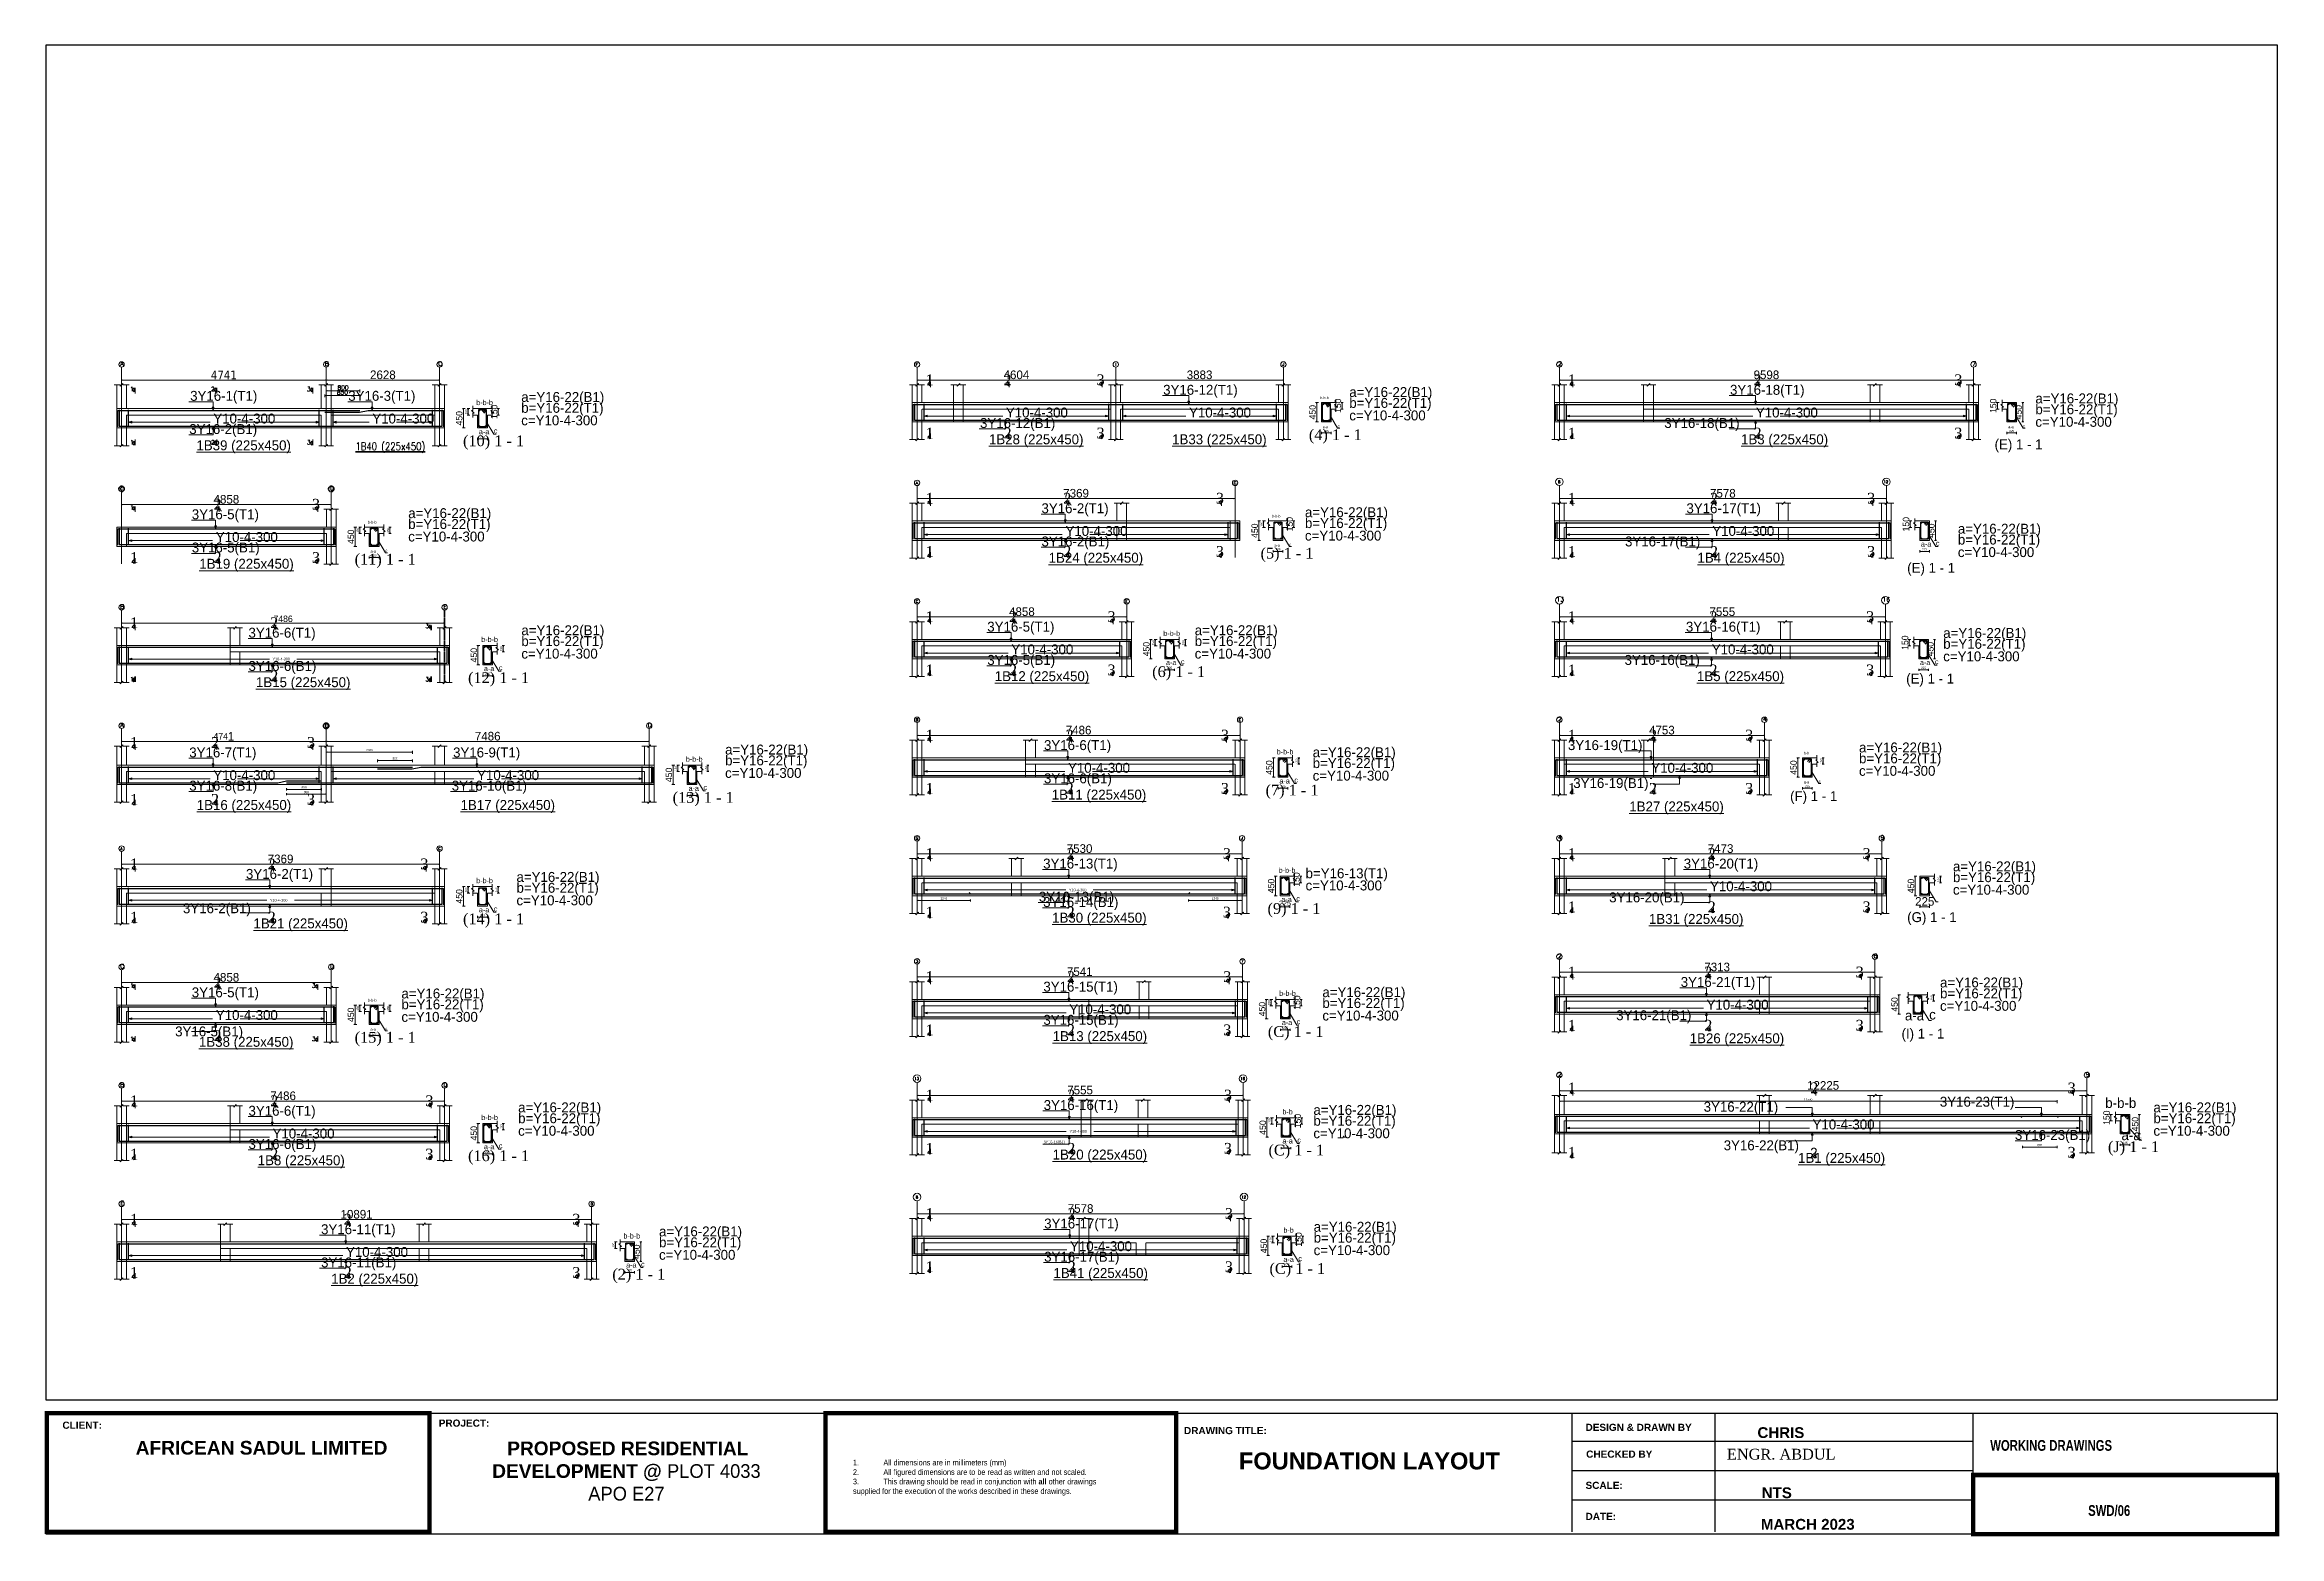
# Model space of a CAD drawing. Header units: inches. Extents: x 23 to 2032867, y 13 to 664695.
# Drawn here: x 744387 to 796169, y 5137 to 39708 of the extents above; entities that cross this region are included whole.
import ezdxf

# ---------------------------------------------------------------- set-up
doc = ezdxf.new("R2010")
doc.units = ezdxf.units.IN
doc.header["$MEASUREMENT"] = 0
for name, pattern in [('Center', [40, 10, -5, 20, -5]), ('CENTER2', [0.7, 0.5, -0.1, 0, -0.1]), ('HIDDEN', [0.375, 0.25, -0.125])]:
    doc.linetypes.add(name, pattern=pattern)
for name, color, linetype in [('Annotation - Text', 7, 'Continuous'), ('dimensions', 1, 'Continuous'), ('F5', 5, 'Continuous')]:
    doc.layers.add(name, color=color, linetype=linetype)
for name, color, linetype, lineweight in [('Dim', 5, 'ByLayer', 0), ('S-_ANOT----_D', 5, 'ByLayer', 0), ('S-_ANOTGRID_E', 4, 'Center', 0), ('S-_ANOTGRID_T', 96, 'ByLayer', 0), ('S-_ANOTSECN_T', 96, 'ByLayer', 0), ('S-_ANOTSYBL_E', 5, 'ByLayer', 0), ('S-_BEAM----_E1', 6, 'ByLayer', 0), ('S-_BEAM----_T', 96, 'ByLayer', 0), ('S-_REIN----_E', 1, 'ByLayer', 0), ('S-_REINKINK_E', 1, 'ByLayer', 0), ('S-_REINLINK_E', 8, 'ByLayer', 0), ('S-_REINMARK_T', 6, 'ByLayer', 0), ('S-_SLAB----_EB', 3, 'HIDDEN', 0), ('S-_SLAB----_EF', 5, 'ByLayer', 0)]:
    doc.layers.add(name, color=color, linetype=linetype, lineweight=lineweight)
doc.styles.add('AKS2', font='ROMAND', dxfattribs={"height": 62.5})
doc.styles.add('GENERATED_STYLE_3', font='arialbd.ttf')
doc.styles.add('NEW', font='swisseb.ttf', dxfattribs={"width": 0.75})
doc.styles.add('OLCU', font='TXT', dxfattribs={"height": 50})
doc.styles.add('SIMPLEX8', font='simplexd.shx', dxfattribs={"width": 0.8})
doc.styles.get("Standard").update_dxf_attribs({"font": 'arial.ttf'})
doc.styles.add('STYLE1', font='romantic.ttf')
doc.styles.add('TDONATI', font='TXT', dxfattribs={"height": 62.5})
doc.styles.add('TXT1', font='romand__.ttf', dxfattribs={"width": 0.8, "height": 100})

msp = doc.modelspace()

# ---------------------------------------------------------------- texts
at = {"color": 7, "style": 'NEW', "width": 0.75}
msp.add_text(' WORKING DRAWINGS', height=250, dxfattribs=at).set_placement((789398.589, 7119.265))
at = {"color": 1, "style": 'NEW', "width": 0.75}
msp.add_text('SWD/06', height=250, dxfattribs=at).set_placement((791740.043, 5609.657))
at = {"linetype": 'Continuous', "char_height": 250, "width": 3484.96744, "attachment_point": 1}
for s, insert in [('{\\fArial|b1|i0|c0|p34;CHRIS}', (784076.288, 7666.165)), ('{\\fArial|b1|i0|c0|p34;NTS}', (784175.594, 6271.847)), ('{\\fArial|b1|i0|c0|p34;MARCH 2023}', (784156.088, 5540.549))]:
    msp.add_mtext(s, dxfattribs=dict(at, insert=insert))
at = {"linetype": 'Continuous', "insert": (783369.211, 7166.109), "char_height": 250, "attachment_point": 1}
msp.add_mtext_dynamic_manual_height_columns('{\\fTimes New Roman|b0|i0|c0|p18;ENGR. ABDUL }', width=3484.96744, gutter_width=1, heights=[654.775], dxfattribs=at)
at = {"layer": 'Annotation - Text', "color": 3, "linetype": 'Continuous', "lineweight": 20, "char_height": 317.22486, "width": 6766.08019, "attachment_point": 2, "line_spacing_factor": 0.992596, "style": 'GENERATED_STYLE_3'}
for s, insert in [('\\pi63.0992;AFRICEAN SADUL LIMITED', (749380.819, 7348.588)), ('\\pi63.0992;PROPOSED RESIDENTIAL DEVELOPMENT @ {\\fStencil|b0|i0|c0|p82;PLOT 4033 APO E27}', (757867.284, 7334.022))]:
    msp.add_mtext(s, dxfattribs=dict(at, insert=insert))
at = {"layer": 'Annotation - Text', "color": 5, "linetype": 'Continuous', "lineweight": 20, "insert": (775083.706, 7079.947), "char_height": 391.63562, "width": 5898.39597, "attachment_point": 2, "style": 'GENERATED_STYLE_3'}
msp.add_mtext('FOUNDATION LAYOUT', dxfattribs=at)
at = {"layer": 'F5', "color": 1, "lineweight": -2, "char_height": 166.0167, "width": 2510.01854, "attachment_point": 4}
for s, insert in [('{\\fArial|b1|i0|c0|p34;CLIENT:}', (744798.106, 7711.577)), ('{\\fArial|b1|i0|c0|p34;PROJECT:}', (753518.068, 7759.57)), ('{\\fArial|b1|i0|c0|p34;DRAWING TITLE:}', (770787.802, 7586.87))]:
    msp.add_mtext(s, dxfattribs=dict(at, insert=insert))
at = {"layer": 'F5', "color": 0, "lineweight": -2, "char_height": 166.0167, "attachment_point": 4}
for s, insert, width in [('{\\fArial|b1|i0|c0|p34;DESIGN & DRAWN BY}', (780092.649, 7661.973), 3026.25507), ('{\\fArial|b1|i0|c0|p34;CHECKED BY}', (780107.655, 7040.963), 2510.01854), ('{\\fArial|b1|i0|c0|p34;SCALE:}', (780092.649, 6317.617), 2510.01854), ('{\\fArial|b1|i0|c0|p34;DATE:}', (780092.649, 5598.539), 2510.01854)]:
    msp.add_mtext(s, dxfattribs=dict(at, insert=insert, width=width))
at = {"layer": 'F5', "color": 0, "lineweight": -2, "insert": (763116.6, 6644.143), "char_height": 176.536858, "width": 5375.14343, "attachment_point": 4, "style": 'SIMPLEX8'}
msp.add_mtext('\\pt1.83722;{\\fArial|b1|i0|c0|p34;\\H0.99997x;\\L\\P\\pi-0.97307,l0.97307,t706.14743;\\fArial|b0|i0|c0|p34;\\H0.7476x;\\l1.^IAll dimensions are in millimeters (mm)\\P2.^IAll figured dimensions are to be read as written and not scaled.\\P3.^IThis drawing should be read in conjunction with \\fArial|b1|i0|c0|p34;all\\fArial|b0|i0|c0|p34; other drawings \\P\\pi0,t3.89193;supplied for the execution of the works described in these drawings.}', dxfattribs=at)
at = {"layer": 'S-_ANOT----_D', "linetype": 'Continuous', "style": 'OLCU'}
for s, p in [('3Y16-1(T1)', (747758.05, 31454.31)), ('3Y16-3(T1)', (751421.597, 31454.31)), ('a=Y16-22(B1)', (755430.187, 31428.56)), ('3Y16-12(T1)', (770305.23, 31594.31)), ('a=Y16-22(B1)', (774618.31, 31542.56)), ('3Y16-18(T1)', (783440.97, 31594.31)), ('a=Y16-22(B1)', (790517.31, 31394.56)), ('Y10-4-300', (748294.508, 30928.06)), ('Y10-4-300', (751978.889, 30928.06)), ('c=Y10-4-300', (755430.187, 30886.56)), ('b=Y16-22(T1)', (755430.187, 31176.81)), ('Y10-4-300', (766660.188, 31068.06)), ('Y10-4-300', (770904.188, 31068.06)), ('c=Y10-4-300', (774618.31, 31000.56)), ('b=Y16-22(T1)', (774618.31, 31290.81)), ('Y10-4-300', (784039.928, 31068.06)), ('c=Y10-4-300', (790517.31, 30852.56)), ('b=Y16-22(T1)', (790517.31, 31142.81)), ('3Y16-2(B1)', (747737.216, 30684.31)), ('3Y16-12(B1)', (766061.23, 30824.31)), ('%%U1B28 (225x450)', (766269.265, 30447.644)), ('%%U1B33 (225x450)', (770513.265, 30447.644)), ('3Y16-18(B1)', (781917.97, 30824.31)), ('%%U1B3 (225x450)', (783696.624, 30447.644)), ('(E) 1 - 1', (789571.849, 30331.144)), ('%%U1B39 (225x450)', (747903.586, 30307.644)), ('3Y16-2(T1)', (767485.026, 28849.31)), ('a=Y16-22(B1)', (773590.81, 28757.06)), ('3Y16-17(T1)', (782430.88, 28849.31)), ('3Y16-5(T1)', (747795.589, 28709.31)), ('a=Y16-22(B1)', (752811.187, 28735.56)), ('b=Y16-22(T1)', (752811.187, 28483.81)), ('Y10-4-300', (768042.318, 28323.06)), ('b=Y16-22(T1)', (773590.81, 28505.31)), ('Y10-4-300', (783029.838, 28323.06)), ('a=Y16-22(B1)', (788720.81, 28374.56)), ('3Y16-5(B1)', (747795.589, 27939.31)), ('Y10-4-300', (748352.881, 28183.06)), ('c=Y10-4-300', (752811.187, 28193.56)), ('3Y16-2(B1)', (767485.026, 28079.31)), ('c=Y10-4-300', (773590.81, 28215.06)), ('3Y16-17(B1)', (781007.88, 28079.31)), ('c=Y10-4-300', (788720.81, 27832.56)), ('b=Y16-22(T1)', (788720.81, 28122.81)), ('%%U1B19 (225x450)', (747969.101, 27562.644)), ('%%U1B24 (225x450)', (767651.395, 27702.644)), ('%%U1B4 (225x450)', (782686.534, 27702.644)), ('(E) 1 - 1', (787546.159, 27467.644)), ('3Y16-6(T1)', (749109.548, 25964.31)), ('a=Y16-22(B1)', (755432.687, 26021.56)), ('b=Y16-22(T1)', (755432.687, 25769.81)), ('3Y16-5(T1)', (766229.436, 26104.31)), ('a=Y16-22(B1)', (771036.31, 26022.56)), ('b=Y16-22(T1)', (771036.31, 25770.81)), ('3Y16-16(T1)', (782419.31, 26104.31)), ('a=Y16-22(B1)', (788381.81, 25959.06)), ('b=Y16-22(T1)', (788381.81, 25707.31)), ('3Y16-6(B1)', (749109.548, 25194.31)), ('c=Y10-4-300', (755432.687, 25479.56)), ('3Y16-5(B1)', (766229.436, 25334.31)), ('Y10-4-300', (766786.728, 25578.06)), ('c=Y10-4-300', (771036.31, 25480.56)), ('3Y16-16(B1)', (780997.31, 25334.31)), ('Y10-4-300', (783018.268, 25578.06)), ('c=Y10-4-300', (788381.81, 25417.06)), ('%%U1B15 (225x450)', (749283.06, 24817.644)), ('%%U1B12 (225x450)', (766402.948, 24957.644)), ('%%U1B5 (225x450)', (782674.964, 24957.644)), ('(E) 1 - 1', (787522.999, 24901.144)), ('3Y16-7(T1)', (747737.216, 23189.31)), ('3Y16-9(T1)', (753850.39, 23189.31)), ('a=Y16-22(B1)', (760154.187, 23256.56)), ('3Y16-6(T1)', (767543.396, 23359.31)), ('a=Y16-22(B1)', (773770.31, 23194.56)), ('3Y16-19(T1)', (779684.72, 23359.31)), ('a=Y16-22(B1)', (786430.31, 23305.06)), ('Y10-4-300', (748294.508, 22663.06)), ('Y10-4-300', (754407.682, 22663.06)), ('c=Y10-4-300', (760154.187, 22714.56)), ('b=Y16-22(T1)', (760154.187, 23004.81)), ('3Y16-6(B1)', (767543.396, 22589.31)), ('Y10-4-300', (768100.688, 22833.06)), ('c=Y10-4-300', (773770.31, 22652.56)), ('b=Y16-22(T1)', (773770.31, 22942.81)), ('Y10-4-300', (781617.178, 22833.06)), ('c=Y10-4-300', (786430.31, 22763.06)), ('b=Y16-22(T1)', (786430.31, 23053.31)), ('3Y16-8(B1)', (747737.216, 22419.31)), ('3Y16-10(B1)', (753819.14, 22419.31)), ('%%U1B11 (225x450)', (767724.051, 22212.644)), ('3Y16-19(B1)', (779808.72, 22479.81)), ('(F) 1 - 1', (784833.22, 22177.144)), ('%%U1B16 (225x450)', (747910.729, 21972.644)), ('%%U1B17 (225x450)', (754023.902, 21972.644)), ('%%U1B27 (225x450)', (781107.255, 21938.144)), ('3Y16-13(T1)', (767524.23, 20614.31)), ('3Y16-20(T1)', (782367.853, 20614.31)), ('a=Y16-22(B1)', (788606.81, 20550.06)), ('3Y16-2(T1)', (749051.176, 20374.31)), ('a=Y16-22(B1)', (755319.687, 20304.56)), ('b=Y16-22(T1)', (755319.687, 20052.81)), ('c=Y10-4-300', (773605.73, 20107.06)), ('b=Y16-13(T1)', (773605.73, 20389.31)), ('Y10-4-300', (782977.228, 20088.06)), ('c=Y10-4-300', (788606.81, 20008.06)), ('b=Y16-22(T1)', (788606.81, 20298.31)), ('3Y16-2(B1)', (747591.176, 19578.31)), ('c=Y10-4-300', (755319.687, 19762.56)), ('3Y16-13(B1)', (767424.23, 19844.31)), ('3Y16-14(B1)', (767524.23, 19721.81)), ('3Y16-20(B1)', (780641.493, 19830.31)), ('%%U1B21 (225x450)', (749224.688, 19227.644)), ('%%U1B30 (225x450)', (767732.265, 19360.144)), ('%%U1B31 (225x450)', (781562.448, 19331.144)), ('(G) 1 - 1', (787546.167, 19372.644)), ('3Y16-5(T1)', (747795.589, 17629.31)), ('a=Y16-22(B1)', (752653.81, 17603.56)), ('3Y16-15(T1)', (767529.26, 17761.81)), ('a=Y16-22(B1)', (773994.81, 17634.06)), ('b=Y16-22(T1)', (773994.81, 17382.31)), ('3Y16-21(T1)', (782298.59, 17869.31)), ('a=Y16-22(B1)', (788307.31, 17858.56)), ('b=Y16-22(T1)', (788307.31, 17606.81)), ('Y10-4-300', (748352.881, 17103.06)), ('c=Y10-4-300', (752653.81, 17061.56)), ('b=Y16-22(T1)', (752653.81, 17351.81)), ('3Y16-15(B1)', (767529.26, 16991.81)), ('Y10-4-300', (768128.218, 17235.56)), ('c=Y10-4-300', (773994.81, 17092.06)), ('3Y16-21(B1)', (780802.09, 17099.31)), ('Y10-4-300', (782897.548, 17343.06)), ('a-a', (787494.116, 17094.31)), ('c', (788056.45, 17114.31)), ('c=Y10-4-300', (788307.31, 17316.56)), ('3Y16-5(B1)', (747410.589, 16723.81)), ('%%U1B38 (225x450)', (747961.958, 16482.644)), ('%%U1B13 (225x450)', (767744.438, 16615.144)), ('%%U1B26 (225x450)', (782506.625, 16565.644)), ('(I) 1 - 1', (787415.378, 16673.144)), ('3Y16-6(T1)', (749109.549, 14884.31)), ('a=Y16-22(B1)', (755358.31, 14963.06)), ('3Y16-16(T1)', (767536.31, 15016.81)), ('a=Y16-22(B1)', (773786.81, 14905.06)), ('3Y16-22(T1)', (782830.576, 14977.31)), ('3Y16-23(T1)', (788303.226, 15094.31)), ('b-b-b', (792136.476, 15066.81)), ('a=Y16-22(B1)', (793252.81, 14963.06)), ('Y10-4-300', (749666.841, 14358.06)), ('c=Y10-4-300', (755358.31, 14421.06)), ('b=Y16-22(T1)', (755358.31, 14711.31)), ('c=Y10-4-300', (773786.81, 14363.06)), ('b=Y16-22(T1)', (773786.81, 14653.31)), ('Y10-4-300', (785353.478, 14568.06)), ('3Y16-23(B1)', (790043.726, 14324.31)), ('a-a', (792512.476, 14319.31)), ('c=Y10-4-300', (793252.81, 14421.06)), ('b=Y16-22(T1)', (793252.81, 14711.31)), ('3Y16-6(B1)', (749109.549, 14114.31)), ('%%U1B20 (225x450)', (767744.345, 13870.144)), ('3Y16-22(B1)', (783294.186, 14084.31)), ('%%U1B1 (225x450)', (785017.317, 13792.644)), ('2', (785298.484, 13912.26)), ('%%U1B8 (225x450)', (749323.537, 13737.644)), ('3Y16-17(T1)', (767547.88, 12271.81)), ('a=Y16-22(B1)', (773792.81, 12196.06)), ('3Y16-11(T1)', (750791.387, 12139.31)), ('a=Y16-22(B1)', (758623.187, 12088.56)), ('b=Y16-22(T1)', (758623.187, 11836.81)), ('Y10-4-300', (768146.838, 11745.56)), ('b=Y16-22(T1)', (773792.81, 11944.31)), ('3Y16-11(B1)', (750791.387, 11369.31)), ('Y10-4-300', (751369.511, 11613.06)), ('c=Y10-4-300', (758623.187, 11546.56)), ('3Y16-17(B1)', (767547.88, 11501.81)), ('c=Y10-4-300', (773792.81, 11654.06)), ('%%U1B2 (225x450)', (751026.208, 10992.644)), ('%%U1B41 (225x450)', (767763.058, 11125.144))]:
    msp.add_text(s, height=230, dxfattribs=at).set_placement(p)
at = {"layer": 'S-_ANOT----_D', "color": 0, "linetype": 'Continuous', "attachment_point": 8, "style": 'OLCU'}
for s, insert, char_height in [('\\A1;{\\fTahoma|b0|i0|c0|p34;4741}', (748539.3, 31954.31), 200), ('\\A1;2628', (752223.68, 31954.31), 200), ('\\A1;4604', (766904.98, 31954.31), 200), ('\\A1;3883', (771148.98, 31954.31), 200), ('\\A1;9598', (784284.72, 31954.31), 200), ('\\A1;225', (754532.64, 30589.31), 50), ('\\A1;225', (774085.73, 30729.31), 50), ('\\A1;225', (789968.725, 30729.31), 50), ('\\A1;4858', (748597.673, 29069.31), 200), ('\\A1;7369', (768287.11, 29209.31), 200), ('\\A1;7578', (783274.625, 29209.31), 200), ('\\A1;225', (772966.49, 27984.31), 50), ('\\A1;225', (787948.53, 27984.31), 50), ('\\A1;225', (752021.466, 27844.31), 50), ('\\A1;7486', (749911.632, 26324.31), 150), ('\\A1;4858', (767031.52, 26464.31), 200), ('\\A1;7555', (783263.05, 26464.31), 200), ('\\A1;225', (754649.385, 25099.31), 50), ('\\A1;225', (770455.31, 25239.31), 50), ('\\A1;225', (787925.38, 25239.31), 50), ('\\A1;7486', (768345.48, 23719.31), 200), ('\\A1;4753', (781861.975, 23719.31), 200), ('\\A1;{\\H0.75x;474}1', (748539.3, 23579.31), 200), ('\\A1;2000', (751910.55, 23334.31), 50), ('\\A1;7486', (754652.475, 23579.31), 200), ('\\A1;850', (752506.8, 23139.31), 50), ('\\A1;850', (750397.221, 22469.31), 50), ('\\A1;950', (750450.971, 22359.31), 50), ('\\A1;225', (759390.23, 22324.31), 50), ('\\A1;225', (773083.23, 22494.31), 50), ('\\A1;225', (785233.225, 22494.31), 50), ('\\A1;7369', (749853.26, 20734.31), 200), ('\\A1;7530', (768367.98, 20974.31), 200), ('\\A1;7473', (783222.015, 20974.31), 200), ('\\A1;1240', (765221.94, 19894.31), 50), ('\\A1;1240', (771512.19, 19894.31), 50), ('\\A1;225', (787953.31, 19749.31), 200), ('\\A1;225', (754532.64, 19509.31), 50), ('\\A1;4858', (748597.673, 17989.31), 200), ('\\A1;7541', (768373.015, 18121.81), 200), ('\\A1;7313', (783142.335, 18229.31), 200), ('\\A1;225', (752021.467, 16764.31), 50), ('\\A1;225', (773138.3, 16896.81), 50), ('\\A1;7555', (768380.06, 15376.81), 200), ('\\A1;12225', (785598.265, 15484.31), 200), ('\\A1;7486', (749911.633, 15244.31), 200), ('\\A1;11550', (785251.97, 15239.31), 50), ('\\A1;225', (754649.386, 14019.31), 50), ('\\A1;225', (773152.39, 14151.81), 50), ('\\A1;800', (790618.92, 14179.31), 50), ('\\A1;225', (792595.81, 14229.31), 50), ('\\A1;10891', (751614.305, 12499.31), 200), ('\\A1;7578', (768391.63, 12631.81), 200), ('\\A1;225', (773175.53, 11406.81), 50), ('\\A1;225', (757944.73, 11274.31), 50)]:
    msp.add_mtext(s, dxfattribs=dict(at, insert=insert, char_height=char_height))
at = {"layer": 'S-_ANOT----_D', "color": 0, "linetype": 'Continuous', "attachment_point": 8, "rotation": 90, "style": 'OLCU'}
for s, insert, char_height in [('\\A1;450', (754070.14, 31049.31), 150), ('\\A1;150', (754180.141, 31199.31), 50), ('\\A1;150', (754878.141, 31199.31), 150), ('\\A1;450', (773843.23, 31189.31), 150), ('\\A1;150', (774431.23, 31339.31), 150), ('\\A1;150', (789616.22, 31339.31), 150), ('\\A1;450', (790204.23, 31189.31), 150), ('\\A1;150', (751668.966, 28454.31), 50), ('\\A1;150', (752366.966, 28454.31), 50), ('\\A1;450', (772503.99, 28444.31), 150), ('\\A1;150', (772613.99, 28594.31), 50), ('\\A1;150', (773311.99, 28594.31), 150), ('\\A1;150', (787596.03, 28594.31), 150), ('\\A1;450', (788184.03, 28444.31), 150), ('\\A1;450', (751558.966, 28304.31), 150), ('\\A1;150', (770102.82, 25849.31), 50), ('\\A1;150', (770800.82, 25849.31), 50), ('\\A1;150', (787572.88, 25849.31), 150), ('\\A1;450', (754406.884, 25559.31), 150), ('\\A1;150', (754994.885, 25709.31), 50), ('\\A1;450', (769992.81, 25699.31), 150), ('\\A1;450', (788160.88, 25699.31), 150), ('\\A1;450', (758927.73, 22784.31), 150), ('\\A1;150', (759037.73, 22934.31), 50), ('\\A1;150', (759735.73, 22934.31), 50), ('\\A1;450', (772840.73, 22954.31), 150), ('\\A1;150', (773428.73, 23104.31), 50), ('\\A1;450', (784990.72, 22954.31), 150), ('\\A1;150', (785578.73, 23104.31), 50), ('\\A1;450', (772885.73, 20209.31), 150), ('\\A1;150', (773473.73, 20359.31), 150), ('\\A1;450', (787710.81, 20209.31), 150), ('\\A1;150', (788298.81, 20359.31), 50), ('\\A1;450', (754070.14, 19969.31), 150), ('\\A1;150', (754180.14, 20119.31), 50), ('\\A1;150', (754878.14, 20119.31), 50), ('\\A1;150', (773483.8, 17506.81), 150), ('\\A1;450', (787331.45, 17464.31), 150), ('\\A1;150', (788139.45, 17614.31), 50), ('\\A1;450', (751558.967, 17224.31), 150), ('\\A1;150', (751668.967, 17374.31), 50), ('\\A1;150', (752366.967, 17374.31), 50), ('\\A1;450', (772675.8, 17356.81), 150), ('\\A1;150', (772785.8, 17506.81), 50), ('\\A1;450', (754406.886, 14479.31), 150), ('\\A1;150', (754994.886, 14629.31), 50), ('\\A1;450', (772689.89, 14611.81), 150), ('\\A1;150', (772799.89, 14761.81), 50), ('\\A1;150', (773497.89, 14761.81), 150), ('\\A1;150', (792243.31, 14839.31), 150), ('\\A1;450', (792904.81, 14689.31), 150), ('\\A1;150', (757592.23, 11884.31), 50), ('\\A1;450', (772713.03, 11866.81), 150), ('\\A1;150', (772823.04, 12016.81), 50), ('\\A1;150', (773521.04, 12016.81), 150), ('\\A1;450', (758180.23, 11734.31), 150)]:
    msp.add_mtext(s, dxfattribs=dict(at, insert=insert, char_height=char_height))
at = {"layer": 'S-_ANOTGRID_T', "linetype": 'CENTER2', "lineweight": 35, "style": 'AKS2'}
for s, height, p in [('A', 100, (746139.118, 32265.56)), ('B', 100, (750878.471, 32265.56)), ('C', 100, (753506.39, 32265.56)), ('F', 62.5, (764572.968, 32265.56)), ('I', 62.5, (769193.837, 32265.56)), ('J', 62.5, (773066.92, 32265.56)), ('2', 100, (779455.958, 32265.56)), ('7', 100, (789053.958, 32265.56)), ('1', 100, (746364.447, 31676.366)), ('2', 100, (748239.51, 31676.366)), ('3', 100, (750462.431, 31676.366)), ('1', 100, (746364.447, 30442.254)), ('2', 100, (748239.51, 30442.254)), ('3', 100, (750462.431, 30442.254)), ('A', 62.5, (764572.968, 29520.56)), ('C', 62.5, (771940.24, 29520.56)), ('8', 62.5, (779455.958, 29545.56)), ('12', 62.5, (786999.542, 29545.56)), ('C', 62.5, (746137.63, 29380.56)), ('1', 100, (746364.447, 28931.366)), ('D', 100, (750996.704, 29380.56)), ('B', 100, (746137.63, 26635.56)), ('E', 100, (753624.623, 26635.56)), ('C', 62.5, (764571.48, 26775.56)), ('E', 62.5, (769430.548, 26775.56)), ('13', 100, (779421.732, 26800.56)), ('16', 100, (786976.392, 26800.56)), ('3', 100, (753207.095, 26186.366)), ('1', 100, (746364.447, 24952.254)), ('3', 100, (753207.095, 24952.254)), ('A', 100, (746139.118, 23890.56)), ('B', 100, (750878.471, 23890.56)), ('D', 100, (758365.468, 23890.56)), ('B', 62.5, (764571.48, 24030.56)), ('E', 62.5, (772058.468, 24030.56)), ('2', 100, (779455.958, 24030.56)), ('4', 100, (784206.98, 24030.56)), ('G', 62.5, (764571.48, 21285.56)), ('J', 62.5, (772109.42, 21285.56)), ('4', 100, (779454.47, 21285.56)), ('9', 100, (786930.036, 21285.56)), ('A', 62.5, (746139.118, 21045.56)), ('C', 62.5, (753506.39, 21045.56)), ('C', 100, (746137.63, 18300.56)), ('D', 100, (750996.704, 18300.56)), ('3', 62.5, (764572.968, 18433.06)), ('7', 62.5, (772113.538, 18433.06)), ('2', 100, (779455.958, 18540.56)), ('6', 100, (786767.7, 18540.56)), ('1', 100, (746364.447, 17851.37)), ('3', 100, (750579.177, 17851.37)), ('1', 100, (746364.447, 16617.25)), ('3', 100, (750579.177, 16617.25)), ('B', 100, (746137.63, 15555.56)), ('D', 100, (753624.624, 15555.56)), ('13', 62.5, (764538.742, 15713.06)), ('16', 62.5, (772093.402, 15713.06)), ('2', 100, (779455.958, 15795.56)), ('9', 100, (791682.536, 15795.56)), ('8', 62.5, (764572.968, 12968.06)), ('12', 62.5, (772116.542, 12968.06)), ('E', 100, (746139.118, 12810.56)), ('D', 62.5, (757035.92, 12810.56))]:
    msp.add_text(s, height=height, dxfattribs=at).set_placement(p)
at = {"layer": 'S-_ANOTGRID_T', "linetype": 'CENTER2', "lineweight": 35, "char_height": 100, "attachment_point": 8, "style": 'AKS2'}
for s, insert in [('\\A1;850', (751286.8, 31599.31)), ('\\A1;800', (751300.55, 31709.31))]:
    msp.add_mtext(s, dxfattribs=dict(at, insert=insert))
at = {"layer": 'S-_ANOTSECN_T', "linetype": 'CENTER2', "lineweight": 35, "style": 'STYLE1'}
for s, p in [('1', (764798.292, 31816.366)), ('2', (766605.184, 31816.366)), ('3', (768759.934, 31816.366)), ('1', (779681.292, 31816.366)), ('2', (783984.934, 31816.366)), ('3', (788636.434, 31816.366)), ('(10) 1 - 1', (754080.259, 30402.644)), ('1', (764798.292, 30582.254)), ('2', (766605.184, 30582.254)), ('3', (768759.934, 30582.254)), ('(4) 1 - 1', (773680.968, 30542.644)), ('1', (779681.292, 30582.254)), ('2', (783984.934, 30582.254)), ('3', (788636.434, 30582.254)), ('2', (748297.883, 28931.366)), ('3', (750579.177, 28931.366)), ('1', (764798.292, 29071.366)), ('2', (767987.324, 29071.366)), ('3', (771524.204, 29071.366)), ('1', (779681.292, 29071.366)), ('2', (782974.834, 29071.366)), ('3', (786616.244, 29071.366)), ('1', (764798.292, 27837.254)), ('2', (767987.324, 27837.254)), ('3', (771524.204, 27837.254)), ('(5) 1 - 1', (772561.728, 27797.644)), ('1', (779681.292, 27837.254)), ('2', (782974.834, 27837.254)), ('3', (786616.244, 27837.254)), ('1', (746364.447, 27697.254)), ('2', (748297.883, 27697.254)), ('3', (750579.177, 27697.254)), ('(11) 1 - 1', (751569.085, 27657.644)), ('1', (746364.447, 26186.366)), ('2', (749611.842, 26186.366)), ('1', (764798.292, 26326.366)), ('2', (766731.734, 26326.366)), ('3', (769013.024, 26326.366)), ('1', (779681.292, 26326.366)), ('2', (782963.264, 26326.366)), ('3', (786593.094, 26326.366)), ('2', (749611.842, 24952.254)), ('(12) 1 - 1', (754197.004, 24912.644)), ('1', (764798.292, 25092.254)), ('2', (766731.734, 25092.254)), ('3', (769013.024, 25092.254)), ('(6) 1 - 1', (770050.558, 25052.644)), ('1', (779681.292, 25092.254)), ('2', (782963.264, 25092.254)), ('3', (786593.094, 25092.254)), ('1', (764798.292, 23581.367)), ('2', (768045.694, 23581.367)), ('3', (771640.944, 23581.367)), ('1', (779681.292, 23581.367)), ('2', (781562.184, 23581.367)), ('3', (783790.934, 23581.367)), ('1', (746364.447, 23411.366)), ('2', (748239.51, 23411.366)), ('3', (750462.431, 23411.366)), ('1', (746364.447, 22092.25)), ('2', (748239.51, 22092.25)), ('3', (750462.431, 22092.25)), ('(13) 1 - 1', (758937.849, 22137.644)), ('1', (764798.292, 22347.25)), ('2', (768045.694, 22347.25)), ('3', (771640.944, 22347.25)), ('(7) 1 - 1', (772678.468, 22307.644)), ('1', (779681.292, 22347.25)), ('2', (781562.184, 22347.25)), ('3', (783790.934, 22347.25)), ('1', (746364.447, 20596.37)), ('2', (749553.47, 20596.37)), ('3', (753090.349, 20596.37)), ('1', (764798.292, 20836.37)), ('2', (768068.184, 20836.37)), ('3', (771685.934, 20836.37)), ('1', (779681.292, 20836.37)), ('2', (782922.224, 20836.37)), ('3', (786511.014, 20836.37)), ('1', (764798.292, 19479.75)), ('2', (768068.184, 19479.75)), ('3', (771685.934, 19479.75)), ('(9) 1 - 1', (772723.468, 19562.644)), ('1', (779681.292, 19602.25)), ('2', (782922.224, 19602.25)), ('3', (786511.014, 19602.25)), ('1', (746364.447, 19362.25)), ('2', (749553.47, 19362.25)), ('3', (753090.349, 19362.25)), ('(14) 1 - 1', (754080.259, 19322.644)), ('1', (764798.292, 17983.87)), ('2', (768073.224, 17983.87)), ('3', (771696.014, 17983.87)), ('1', (779681.292, 18091.37)), ('2', (782842.554, 18091.37)), ('3', (786351.664, 18091.37)), ('2', (748297.883, 17851.37)), ('1', (779681.292, 16857.25)), ('2', (782842.554, 16857.25)), ('3', (786351.664, 16857.25)), ('2', (748297.883, 16617.25)), ('(15) 1 - 1', (751569.086, 16577.644)), ('1', (764798.292, 16749.75)), ('2', (768073.224, 16749.75)), ('3', (771696.014, 16749.75)), ('(C) 1 - 1', (772731.157, 16710.144)), ('1', (779681.292, 15403.87)), ('2', (785298.484, 15403.87)), ('3', (791263.514, 15403.87)), ('1', (746364.447, 15106.37)), ('2', (749611.843, 15106.37)), ('3', (753207.096, 15106.37)), ('1', (764798.292, 15238.86)), ('2', (768080.264, 15238.86)), ('3', (771710.094, 15238.86)), ('1', (746364.447, 13872.25)), ('2', (749611.843, 13872.25)), ('3', (753207.096, 13872.25)), ('(16) 1 - 1', (754197.005, 13832.644)), ('1', (764798.292, 14004.75)), ('2', (768080.264, 14004.75)), ('3', (771710.094, 14004.75)), ('(C) 1 - 1', (772745.247, 13965.144)), ('1', (779681.292, 13912.26)), ('3', (791263.514, 13912.26)), ('(J) 1 - 1', (792198.191, 14042.644)), ('1', (746364.447, 12361.36)), ('2', (751314.513, 12361.36)), ('3', (756612.434, 12361.36)), ('1', (764798.292, 12493.87)), ('2', (768091.844, 12493.87)), ('3', (771733.244, 12493.87)), ('1', (764798.292, 11259.76)), ('2', (768091.844, 11259.76)), ('3', (771733.244, 11259.76)), ('(C) 1 - 1', (772768.387, 11220.144)), ('1', (746364.447, 11127.26)), ('2', (751314.513, 11127.26)), ('3', (756612.434, 11127.26)), ('(2) 1 - 1', (757539.968, 11087.644))]:
    msp.add_text(s, height=250, dxfattribs=at).set_placement(p)
at = {"layer": 'S-_BEAM----_T', "linetype": 'CENTER2', "lineweight": 35, "style": 'TXT1', "width": 0.8}
msp.add_text('%%U1B40 (225x450)', height=180, dxfattribs=at).set_placement((751587.966, 30307.644))
at = {"layer": 'S-_REINMARK_T', "linetype": 'CENTER2', "lineweight": 35, "style": 'TDONATI'}
for s, height, p in [('b-b-b', 120, (754386.806, 31354.31)), ('b-b-b', 62.5, (773939.896, 31494.31)), ('a-a', 120, (754449.306, 30679.31)), ('c', 120, (754795.14, 30699.31)), ('a-a', 62.5, (774002.396, 30819.31)), ('c', 62.5, (774348.23, 30839.31)), ('a-a', 62.5, (789885.396, 30819.31)), ('c', 62.5, (790231.23, 30839.31)), ('b-b-b', 62.5, (751875.632, 28609.31)), ('b-b-b', 62.5, (772820.656, 28749.31)), ('a-a', 62.5, (751938.132, 27934.31)), ('c', 62.5, (752283.967, 27954.31)), ('a-a', 62.5, (772883.156, 28074.31)), ('c', 62.5, (773228.99, 28094.31)), ('a-a', 120, (787865.206, 28074.31)), ('c', 120, (788211.03, 28094.31)), ('b-b-b', 120, (754503.551, 25864.31)), ('b-b-b', 120, (770309.486, 26004.31)), ('Y10-4-300', 62.5, (749666.84, 25438.06)), ('a-a', 120, (770371.986, 25329.31)), ('c', 120, (770717.81, 25349.31)), ('a-a', 120, (787842.046, 25329.31)), ('c', 120, (788187.88, 25349.31)), ('a-a', 120, (754566.051, 25189.31)), ('c', 120, (754911.885, 25209.31)), ('b-b-b', 120, (772937.396, 23259.31)), ('b-b', 62.5, (785149.886, 23259.31)), ('b-b-b', 120, (759244.396, 23089.31)), ('a-a', 120, (759306.896, 22414.31)), ('c', 120, (759652.73, 22434.31)), ('a-a', 120, (772999.896, 22584.31)), ('c', 120, (773345.73, 22604.31)), ('a-a', 62.5, (785149.886, 22584.31)), ('c', 62.5, (785495.73, 22604.31)), ('b-b-b', 120, (754386.806, 20274.31)), ('b-b-b', 120, (772982.396, 20514.31)), ('Y10-4-300', 62.5, (749608.468, 19848.06)), ('a-a', 120, (754449.306, 19599.31)), ('c', 120, (754795.14, 19619.31)), ('Y10-4-300', 62.5, (768123.188, 20088.06)), ('a-a', 120, (773044.896, 19839.31)), ('c', 120, (773390.73, 19859.31)), ('b-b-b', 120, (772992.466, 17661.81)), ('b-b-b', 62.5, (751875.633, 17529.31)), ('c', 120, (773400.8, 17006.81)), ('a-a', 62.5, (751938.133, 16854.31)), ('c', 62.5, (752283.967, 16874.31)), ('a-a', 120, (773054.966, 16986.81)), ('b-b', 120, (773069.056, 14916.81)), ('b-b-b', 120, (754503.552, 14784.31)), ('Y10-4-300', 62.5, (768135.268, 14490.56)), ('a-a', 120, (754566.052, 14109.31)), ('c', 120, (754911.886, 14129.31)), ('3Y16-16(B1)', 62.5, (767536.31, 14246.81)), ('a-a', 120, (773069.056, 14241.81)), ('c', 120, (773414.89, 14261.81)), ('c', 62.5, (792931.81, 14339.31)), ('b-b-b', 120, (757798.896, 12039.31)), ('b-b', 120, (773092.196, 12171.81)), ('a-a', 120, (757861.396, 11364.31)), ('c', 120, (758207.23, 11384.31)), ('a-a', 120, (773092.196, 11496.81)), ('c', 120, (773438.03, 11516.81))]:
    msp.add_text(s, height=height, dxfattribs=at).set_placement(p)
at = {"layer": 'S-_REINMARK_T', "linetype": 'CENTER2', "lineweight": 35, "insert": (773128.23, 19749.31), "char_height": 120, "attachment_point": 8, "style": 'TDONATI'}
msp.add_mtext('\\A1;225', dxfattribs=at)

# ---------------------------------------------------------------- blocks, each defined once
blk = doc.blocks.new('PCDIM_ARROW')
at = {"layer": 'Dim'}
blk.add_hatch(color=256, dxfattribs=at).paths.add_polyline_path([(0, 0), (-1, 0.1667), (-1, -0.1667)], flags=0)
blk.add_hatch(color=256, dxfattribs=at).paths.add_polyline_path([(0, 0), (-1, 0.1667), (-1, -0.1667)], flags=0)
blk.add_hatch(color=256, dxfattribs=at).paths.add_polyline_path([(0, 0), (-1, 0.1667), (-1, -0.1667)], flags=0)
blk.add_hatch(color=256, dxfattribs=at).paths.add_polyline_path([(0, 0), (-1, 0.1667), (-1, -0.1667)], flags=0)
at = {"layer": 'S-_ANOT----_D'}
blk.add_hatch(color=256, dxfattribs=at).paths.add_polyline_path([(0, 0), (-1, 0.1667), (-1, -0.1667)], flags=0)
blk.add_hatch(color=256, dxfattribs=at).paths.add_polyline_path([(0, 0), (-1, 0.1667), (-1, -0.1667)], flags=0)
at = {"layer": 'Dim'}
blk.add_lwpolyline([(0, 0), (-1, 0.1667), (-1, -0.1667)], close=True, dxfattribs=at)
blk.add_lwpolyline([(0, 0), (-1, 0.1667), (-1, -0.1667)], close=True, dxfattribs=at)
blk.add_lwpolyline([(0, 0), (-1, 0.1667), (-1, -0.1667)], close=True, dxfattribs=at)
blk.add_lwpolyline([(0, 0), (-1, 0.1667), (-1, -0.1667)], close=True, dxfattribs=at)
at = {"layer": 'S-_ANOT----_D'}
blk.add_lwpolyline([(0, 0), (-1, 0.1667), (-1, -0.1667)], close=True, dxfattribs=at)
blk.add_lwpolyline([(0, 0), (-1, 0.1667), (-1, -0.1667)], close=True, dxfattribs=at)

# ---------------------------------------------------------------- linework, layer by layer
at = {"lineweight": 9}
msp.add_line((753306.227, 7990.362), (762482.82, 7990.362), dxfattribs=at)
for p, q in [((770604.598, 7990.362), (796119.07, 7990.362)), ((789078.932, 6558.266), (789078.932, 7990.362)), ((779781.191, 7338.672), (789078.932, 7338.672)), ((744437.352, 5238.09), (744437.352, 6872.453)), ((779781.191, 6660.108), (789078.932, 6660.108)), ((779781.191, 5981.544), (789078.932, 5981.544)), ((749395.736, 5238.09), (753306.227, 5238.09)), ((767441.204, 5238.09), (770604.598, 5238.09))]:
    msp.add_line(p, q)
at = {"const_width": 100.777}
for points in [[(744437.352, 7990.362), (753306.227, 7990.362), (753306.227, 5238.09), (744437.352, 5238.09)], [(762482.82, 7990.362), (770604.598, 7990.362), (770604.598, 5238.09), (762482.82, 5238.09)], [(789078.932, 6558.266), (796119.07, 6558.266), (796119.07, 5187.701), (789078.932, 5187.701)]]:
    msp.add_lwpolyline(points, close=True, dxfattribs=at)
msp.add_lwpolyline([(796119.07, 5187.701), (744423.891, 5187.701), (744437.352, 7990.362), (796119.07, 7990.362)], close=True)
at = {"layer": 'dimensions', "color": 7}
msp.add_lwpolyline([(796119.07, 8291.459), (744423.891, 8291.459), (744423.891, 39708.013), (796119.07, 39708.013)], close=True, dxfattribs=at)
at = {"layer": 'F5', "color": 0, "lineweight": -2}
for p, q in [((779781.191, 5238.09), (779781.191, 7990.362)), ((783088.84, 7990.362), (783088.84, 5238.09))]:
    msp.add_line(p, q, dxfattribs=at)
at = {"layer": 'S-_ANOT----_D'}
for p, q in [((745996.38, 31824.31), (746138.88, 31824.31)), ((746138.88, 31794.31), (746198.88, 31854.31)), ((746138.88, 31824.31), (746138.88, 31794.31)), ((746198.88, 31854.31), (746198.88, 31824.31)), ((746198.88, 31824.31), (746341.38, 31824.31)), ((750737.221, 31824.31), (750879.721, 31824.31)), ((750879.721, 31794.31), (750939.721, 31854.31)), ((750879.721, 31824.31), (750879.721, 31794.31)), ((750939.721, 31854.31), (750939.721, 31824.31)), ((750939.721, 31824.31), (751082.221, 31824.31)), ((753365.14, 31824.31), (753507.64, 31824.31)), ((753507.64, 31794.31), (753567.64, 31854.31)), ((753507.64, 31824.31), (753507.64, 31794.31)), ((753567.64, 31854.31), (753567.64, 31824.31)), ((753567.64, 31824.31), (753710.14, 31824.31)), ((764430.23, 31824.31), (764572.73, 31824.31)), ((764572.73, 31794.31), (764632.73, 31854.31)), ((764572.73, 31824.31), (764572.73, 31794.31)), ((764632.73, 31854.31), (764632.73, 31824.31)), ((764632.73, 31824.31), (764775.23, 31824.31)), ((765387.73, 31824.31), (765530.23, 31824.31)), ((765387.73, 31824.31), (765530.23, 31824.31)), ((765530.23, 31794.31), (765590.23, 31854.31)), ((765530.23, 31794.31), (765590.23, 31854.31)), ((765530.23, 31824.31), (765530.23, 31794.31)), ((765530.23, 31824.31), (765530.23, 31794.31)), ((765590.23, 31854.31), (765590.23, 31824.31)), ((765590.23, 31854.31), (765590.23, 31824.31)), ((765590.23, 31824.31), (765732.73, 31824.31)), ((765590.23, 31824.31), (765732.73, 31824.31)), ((769034.73, 31824.31), (769177.23, 31824.31)), ((769177.23, 31794.31), (769237.23, 31854.31)), ((769177.23, 31824.31), (769177.23, 31794.31)), ((769237.23, 31854.31), (769237.23, 31824.31)), ((769237.23, 31824.31), (769379.73, 31824.31)), ((772918.23, 31824.31), (773060.73, 31824.31)), ((773060.73, 31794.31), (773120.73, 31854.31)), ((773060.73, 31824.31), (773060.73, 31794.31)), ((773120.73, 31854.31), (773120.73, 31824.31)), ((773120.73, 31824.31), (773263.23, 31824.31)), ((779313.23, 31824.31), (779455.72, 31824.31)), ((779455.72, 31794.31), (779515.73, 31854.31)), ((779455.72, 31824.31), (779455.72, 31794.31)), ((779515.73, 31854.31), (779515.73, 31824.31)), ((779515.73, 31824.31), (779658.22, 31824.31)), ((781379.52, 31824.31), (781522.02, 31824.31)), ((781379.52, 31824.31), (781522.02, 31824.31)), ((781522.02, 31794.31), (781582.02, 31854.31)), ((781522.02, 31794.31), (781582.02, 31854.31)), ((781522.02, 31824.31), (781522.02, 31794.31)), ((781522.02, 31824.31), (781522.02, 31794.31)), ((781582.02, 31854.31), (781582.02, 31824.31)), ((781582.02, 31854.31), (781582.02, 31824.31)), ((781582.02, 31824.31), (781724.52, 31824.31)), ((781582.02, 31824.31), (781724.52, 31824.31)), ((786626.45, 31824.31), (786768.95, 31824.31)), ((786626.45, 31824.31), (786768.95, 31824.31)), ((786768.95, 31794.31), (786828.95, 31854.31)), ((786768.95, 31794.31), (786828.95, 31854.31)), ((786768.95, 31824.31), (786768.95, 31794.31)), ((786768.95, 31824.31), (786768.95, 31794.31)), ((786828.95, 31854.31), (786828.95, 31824.31)), ((786828.95, 31854.31), (786828.95, 31824.31)), ((786828.95, 31824.31), (786971.45, 31824.31)), ((786828.95, 31824.31), (786971.45, 31824.31)), ((788911.23, 31824.31), (789053.72, 31824.31)), ((789053.72, 31794.31), (789113.73, 31854.31)), ((789053.72, 31824.31), (789053.72, 31794.31)), ((789113.73, 31854.31), (789113.73, 31824.31)), ((789113.73, 31824.31), (789256.22, 31824.31)), ((748289.3, 31434.31), (747726.8, 31434.31)), ((748289.3, 31231.31), (748269.889, 31303.754)), ((748269.889, 31303.754), (748308.712, 31303.754)), ((748289.3, 31231.31), (748289.3, 31434.31)), ((748289.3, 31231.31), (748308.712, 31303.754)), ((751973.681, 31434.31), (751411.181, 31434.31)), ((751973.681, 31231.31), (751954.269, 31303.754)), ((751954.269, 31303.754), (751993.092, 31303.754)), ((751973.681, 31231.31), (751973.681, 31434.31)), ((751973.681, 31231.31), (751993.092, 31303.754)), ((754310.141, 31229.31), (754280.141, 31229.31)), ((754280.141, 31229.31), (754340.14, 31169.31)), ((754310.141, 31334.31), (754310.141, 31229.31)), ((754340.14, 31169.31), (754310.141, 31169.31)), ((754310.141, 31169.31), (754310.141, 31064.31)), ((754755.14, 31229.31), (754725.141, 31229.31)), ((754725.141, 31229.31), (754785.141, 31169.31)), ((754755.14, 31334.31), (754755.14, 31229.31)), ((754785.141, 31169.31), (754755.14, 31169.31)), ((754755.14, 31169.31), (754755.14, 31064.31)), ((764765.23, 31099.31), (764765.23, 31139.31)), ((764765.23, 31099.31), (764837.67, 31118.721)), ((764765.23, 31099.31), (764837.67, 31079.899)), ((764765.23, 31099.31), (764765.23, 31074.31)), ((764765.23, 31099.31), (766586.23, 31099.31)), ((764837.67, 31118.721), (764837.67, 31079.899)), ((767223.73, 31099.31), (769044.73, 31099.31)), ((769044.73, 31099.31), (768972.28, 31118.721)), ((768972.28, 31118.721), (768972.28, 31079.899)), ((769044.73, 31099.31), (768972.28, 31079.899)), ((769044.73, 31099.31), (769044.73, 31139.31)), ((769044.73, 31099.31), (769044.73, 31074.31)), ((769369.73, 31099.31), (769369.73, 31139.31)), ((769369.73, 31099.31), (769442.17, 31118.721)), ((769369.73, 31099.31), (769442.17, 31079.899)), ((769369.73, 31099.31), (769369.73, 31074.31)), ((769369.73, 31099.31), (770830.23, 31099.31)), ((769442.17, 31118.721), (769442.17, 31079.899)), ((770898.98, 31574.31), (770286.48, 31574.31)), ((770898.98, 31371.31), (770879.57, 31443.755)), ((770879.57, 31443.755), (770918.39, 31443.755)), ((770898.98, 31371.31), (770898.98, 31574.31)), ((770898.98, 31371.31), (770918.39, 31443.755)), ((771467.73, 31099.31), (772928.23, 31099.31)), ((772928.23, 31099.31), (772855.78, 31118.721)), ((772855.78, 31118.721), (772855.78, 31079.899)), ((772928.23, 31099.31), (772855.78, 31079.899)), ((772928.23, 31099.31), (772928.23, 31139.31)), ((772928.23, 31099.31), (772928.23, 31074.31)), ((774173.22, 31114.31), (774348.23, 30819.31)), ((774308.23, 31369.31), (774278.23, 31369.31)), ((774278.23, 31369.31), (774338.23, 31309.31)), ((774308.23, 31474.31), (774308.23, 31369.31)), ((774338.23, 31309.31), (774308.23, 31309.31)), ((774308.23, 31309.31), (774308.23, 31204.31)), ((779648.23, 31099.31), (779648.23, 31139.31)), ((779648.23, 31099.31), (779720.67, 31118.721)), ((779648.23, 31099.31), (779720.67, 31079.899)), ((779648.23, 31099.31), (779648.23, 31074.31)), ((779648.23, 31099.31), (783965.97, 31099.31)), ((779720.67, 31118.721), (779720.67, 31079.899)), ((784034.72, 31574.31), (783422.22, 31574.31)), ((784034.72, 31371.31), (784015.31, 31443.755)), ((784015.31, 31443.755), (784054.14, 31443.755)), ((784034.72, 31371.31), (784034.72, 31574.31)), ((784034.72, 31371.31), (784054.14, 31443.755)), ((784603.48, 31099.31), (788921.22, 31099.31)), ((788921.22, 31099.31), (788848.78, 31118.721)), ((788848.78, 31118.721), (788848.78, 31079.899)), ((788921.22, 31099.31), (788848.78, 31079.899)), ((788921.22, 31099.31), (788921.22, 31139.31)), ((788921.22, 31099.31), (788921.22, 31074.31)), ((789746.23, 31369.31), (789716.23, 31369.31)), ((789716.23, 31369.31), (789776.22, 31309.31)), ((789746.23, 31474.31), (789746.23, 31369.31)), ((789776.22, 31309.31), (789746.23, 31309.31)), ((789746.23, 31309.31), (789746.23, 31204.31)), ((790056.22, 31114.31), (790231.23, 30819.31)), ((746331.38, 30959.31), (746331.38, 30999.31)), ((746331.38, 30959.31), (746403.824, 30978.721)), ((746331.38, 30959.31), (746403.824, 30939.899)), ((746331.38, 30959.31), (746331.38, 30934.31)), ((746331.38, 30959.31), (748220.55, 30959.31)), ((746403.824, 30978.721), (746403.824, 30939.899)), ((748289.3, 30664.31), (747726.8, 30664.31)), ((748289.3, 30867.31), (748269.889, 30794.866)), ((748308.712, 30794.866), (748269.889, 30794.866)), ((748289.3, 30867.31), (748308.712, 30794.866)), ((748289.3, 30867.31), (748289.3, 30664.31)), ((748858.051, 30959.31), (750747.221, 30959.31)), ((750747.221, 30959.31), (750674.777, 30978.721)), ((750674.777, 30978.721), (750674.777, 30939.899)), ((750747.221, 30959.31), (750674.777, 30939.899)), ((750747.221, 30959.31), (750747.221, 30999.31)), ((750747.221, 30959.31), (750747.221, 30934.31)), ((751072.221, 30959.31), (751072.221, 30999.31)), ((751072.221, 30959.31), (751144.666, 30978.721)), ((751072.221, 30959.31), (751144.666, 30939.899)), ((751072.221, 30959.31), (751072.221, 30934.31)), ((751072.221, 30959.31), (751904.93, 30959.31)), ((751144.666, 30978.721), (751144.666, 30939.899)), ((752542.431, 30959.31), (753375.14, 30959.31)), ((753375.14, 30959.31), (753302.695, 30978.721)), ((753302.695, 30978.721), (753302.695, 30939.899)), ((753375.14, 30959.31), (753302.695, 30939.899)), ((753375.14, 30959.31), (753375.14, 30999.31)), ((753375.14, 30959.31), (753375.14, 30934.31)), ((754620.135, 30974.31), (754795.14, 30679.31)), ((754795.14, 30679.31), (754845.14, 30679.31)), ((764430.23, 30554.31), (764572.73, 30554.31)), ((764572.73, 30524.31), (764632.73, 30584.31)), ((764572.73, 30554.31), (764572.73, 30524.31)), ((764632.73, 30584.31), (764632.73, 30554.31)), ((764632.73, 30554.31), (764775.23, 30554.31)), ((766654.98, 30804.31), (766042.48, 30804.31)), ((766654.98, 31007.31), (766635.57, 30934.866)), ((766674.39, 30934.866), (766635.57, 30934.866)), ((766654.98, 31007.31), (766674.39, 30934.866)), ((766654.98, 31007.31), (766654.98, 30804.31)), ((769034.73, 30554.31), (769177.23, 30554.31)), ((769177.23, 30524.31), (769237.23, 30584.31)), ((769177.23, 30554.31), (769177.23, 30524.31)), ((769237.23, 30584.31), (769237.23, 30554.31)), ((769237.23, 30554.31), (769379.73, 30554.31)), ((772918.23, 30554.31), (773060.73, 30554.31)), ((773060.73, 30524.31), (773120.73, 30584.31)), ((773060.73, 30554.31), (773060.73, 30524.31)), ((773120.73, 30584.31), (773120.73, 30554.31)), ((773120.73, 30554.31), (773263.23, 30554.31)), ((774348.23, 30819.31), (774398.23, 30819.31)), ((779313.23, 30554.31), (779455.72, 30554.31)), ((779455.72, 30524.31), (779515.73, 30584.31)), ((779455.72, 30554.31), (779455.72, 30524.31)), ((779515.73, 30584.31), (779515.73, 30554.31)), ((779515.73, 30554.31), (779658.22, 30554.31)), ((784034.72, 30804.31), (783422.22, 30804.31)), ((784034.72, 31007.31), (784015.31, 30934.866)), ((784054.14, 30934.866), (784015.31, 30934.866)), ((784034.72, 31007.31), (784054.14, 30934.866)), ((784034.72, 31007.31), (784034.72, 30804.31)), ((788911.23, 30554.31), (789053.72, 30554.31)), ((789053.72, 30524.31), (789113.73, 30584.31)), ((789053.72, 30554.31), (789053.72, 30524.31)), ((789113.73, 30584.31), (789113.73, 30554.31)), ((789113.73, 30554.31), (789256.22, 30554.31)), ((790231.23, 30819.31), (790281.23, 30819.31)), ((745996.38, 30414.31), (746138.88, 30414.31)), ((746138.88, 30384.31), (746198.88, 30444.31)), ((746138.88, 30414.31), (746138.88, 30384.31)), ((746198.88, 30444.31), (746198.88, 30414.31)), ((746198.88, 30414.31), (746341.38, 30414.31)), ((750737.221, 30414.31), (750879.721, 30414.31)), ((750879.721, 30384.31), (750939.721, 30444.31)), ((750879.721, 30414.31), (750879.721, 30384.31)), ((750939.721, 30444.31), (750939.721, 30414.31)), ((750939.721, 30414.31), (751082.221, 30414.31)), ((753365.14, 30414.31), (753507.64, 30414.31)), ((753507.64, 30384.31), (753567.64, 30444.31)), ((753507.64, 30414.31), (753507.64, 30384.31)), ((753567.64, 30444.31), (753567.64, 30414.31)), ((753567.64, 30414.31), (753710.14, 30414.31)), ((764430.23, 29079.31), (764572.73, 29079.31)), ((764572.73, 29049.31), (764632.73, 29109.31)), ((764572.73, 29079.31), (764572.73, 29049.31)), ((764632.73, 29109.31), (764632.73, 29079.31)), ((764632.73, 29079.31), (764775.23, 29079.31)), ((769171.07, 29079.31), (769313.57, 29079.31)), ((769171.07, 29079.31), (769313.57, 29079.31)), ((769313.57, 29049.31), (769373.57, 29109.31)), ((769313.57, 29049.31), (769373.57, 29109.31)), ((769313.57, 29079.31), (769313.57, 29049.31)), ((769313.57, 29079.31), (769313.57, 29049.31)), ((769373.57, 29109.31), (769373.57, 29079.31)), ((769373.57, 29109.31), (769373.57, 29079.31)), ((769373.57, 29079.31), (769516.07, 29079.31)), ((769373.57, 29079.31), (769516.07, 29079.31)), ((779313.23, 29079.31), (779455.72, 29079.31)), ((779455.72, 29049.31), (779515.73, 29109.31)), ((779455.72, 29079.31), (779455.72, 29049.31)), ((779515.73, 29109.31), (779515.73, 29079.31)), ((779515.73, 29079.31), (779658.22, 29079.31)), ((784504.78, 29079.31), (784647.28, 29079.31)), ((784504.78, 29079.31), (784647.28, 29079.31)), ((784647.28, 29049.31), (784707.28, 29109.31)), ((784647.28, 29049.31), (784707.28, 29109.31)), ((784647.28, 29079.31), (784647.28, 29049.31)), ((784647.28, 29079.31), (784647.28, 29049.31)), ((784707.28, 29109.31), (784707.28, 29079.31)), ((784707.28, 29109.31), (784707.28, 29079.31)), ((784707.28, 29079.31), (784849.78, 29079.31)), ((784707.28, 29079.31), (784849.78, 29079.31)), ((786891.03, 29079.31), (787033.53, 29079.31)), ((787033.53, 29049.31), (787093.53, 29109.31)), ((787033.53, 29079.31), (787033.53, 29049.31)), ((787093.53, 29109.31), (787093.53, 29079.31)), ((787093.53, 29079.31), (787236.03, 29079.31)), ((748347.673, 28689.31), (747785.173, 28689.31)), ((748347.673, 28486.31), (748328.262, 28558.754)), ((748328.262, 28558.754), (748367.085, 28558.754)), ((748347.673, 28486.31), (748347.673, 28689.31)), ((748347.673, 28486.31), (748367.085, 28558.754)), ((750853.966, 28939.31), (750996.466, 28939.31)), ((750996.466, 28909.31), (751056.466, 28969.31)), ((750996.466, 28939.31), (750996.466, 28909.31)), ((751056.466, 28969.31), (751056.466, 28939.31)), ((751056.466, 28939.31), (751198.967, 28939.31)), ((751798.966, 28484.31), (751768.966, 28484.31)), ((751768.966, 28484.31), (751828.966, 28424.31)), ((751798.966, 28589.31), (751798.966, 28484.31)), ((752243.967, 28484.31), (752213.966, 28484.31)), ((752213.966, 28484.31), (752273.966, 28424.31)), ((752243.967, 28589.31), (752243.967, 28484.31)), ((768037.11, 28829.31), (767474.61, 28829.31)), ((768037.11, 28626.31), (768017.7, 28698.754)), ((768017.7, 28698.754), (768056.52, 28698.754)), ((768037.11, 28626.31), (768037.11, 28829.31)), ((768037.11, 28626.31), (768056.52, 28698.754)), ((772743.99, 28624.31), (772713.99, 28624.31)), ((772713.99, 28624.31), (772773.99, 28564.31)), ((772743.99, 28729.31), (772743.99, 28624.31)), ((772773.99, 28564.31), (772743.99, 28564.31)), ((772743.99, 28564.31), (772743.99, 28459.31)), ((773188.99, 28624.31), (773158.99, 28624.31)), ((773158.99, 28624.31), (773218.99, 28564.31)), ((773188.99, 28729.31), (773188.99, 28624.31)), ((773218.99, 28564.31), (773188.99, 28564.31)), ((773188.99, 28564.31), (773188.99, 28459.31)), ((783024.63, 28829.31), (782412.13, 28829.31)), ((783024.63, 28626.31), (783005.22, 28698.754)), ((783005.22, 28698.754), (783044.04, 28698.754)), ((783024.63, 28626.31), (783024.63, 28829.31)), ((783024.63, 28626.31), (783044.04, 28698.754)), ((787726.04, 28624.31), (787696.03, 28624.31)), ((787696.03, 28624.31), (787756.03, 28564.31)), ((787726.04, 28729.31), (787726.04, 28624.31)), ((787756.03, 28564.31), (787726.04, 28564.31)), ((787726.04, 28564.31), (787726.04, 28459.31)), ((746331.38, 28214.31), (746331.38, 28254.31)), ((746331.38, 28214.31), (746403.824, 28233.722)), ((746331.38, 28214.31), (746403.824, 28194.899)), ((746331.38, 28214.31), (746331.38, 28189.31)), ((746331.38, 28214.31), (748278.923, 28214.31)), ((746403.824, 28233.722), (746403.824, 28194.899)), ((748347.673, 28122.31), (748328.262, 28049.865)), ((748367.085, 28049.865), (748328.262, 28049.865)), ((748347.673, 28122.31), (748367.085, 28049.865)), ((748347.673, 28122.31), (748347.673, 27919.31)), ((748916.423, 28214.31), (750863.966, 28214.31)), ((750863.966, 28214.31), (750791.522, 28233.722)), ((750791.522, 28233.722), (750791.522, 28194.899)), ((750863.966, 28214.31), (750791.522, 28194.899)), ((750863.966, 28214.31), (750863.966, 28254.31)), ((750863.966, 28214.31), (750863.966, 28189.31)), ((751828.966, 28424.31), (751798.966, 28424.31)), ((751798.966, 28424.31), (751798.966, 28319.31)), ((752108.962, 28229.31), (752283.967, 27934.31)), ((752273.966, 28424.31), (752243.967, 28424.31)), ((752243.967, 28424.31), (752243.967, 28319.31)), ((764765.23, 28354.31), (764765.23, 28394.31)), ((764765.23, 28354.31), (764837.67, 28373.721)), ((764765.23, 28354.31), (764837.67, 28334.899)), ((764765.23, 28354.31), (764765.23, 28329.31)), ((764765.23, 28354.31), (767968.36, 28354.31)), ((764837.67, 28373.721), (764837.67, 28334.899)), ((768037.11, 28059.31), (767474.61, 28059.31)), ((768037.11, 28262.31), (768017.7, 28189.866)), ((768056.52, 28189.866), (768017.7, 28189.866)), ((768037.11, 28262.31), (768056.52, 28189.866)), ((768037.11, 28262.31), (768037.11, 28059.31)), ((768605.86, 28354.31), (771808.99, 28354.31)), ((771808.99, 28354.31), (771736.54, 28373.721)), ((771736.54, 28373.721), (771736.54, 28334.899)), ((771808.99, 28354.31), (771736.54, 28334.899)), ((771808.99, 28354.31), (771808.99, 28394.31)), ((771808.99, 28354.31), (771808.99, 28329.31)), ((773053.98, 28369.31), (773228.99, 28074.31)), ((773228.99, 28074.31), (773278.99, 28074.31)), ((779648.23, 28354.31), (779648.23, 28394.31)), ((779648.23, 28354.31), (779720.67, 28373.721)), ((779648.23, 28354.31), (779720.67, 28334.899)), ((779648.23, 28354.31), (779648.23, 28329.31)), ((779648.23, 28354.31), (782955.88, 28354.31)), ((779720.67, 28373.721), (779720.67, 28334.899)), ((783024.63, 28059.31), (782412.13, 28059.31)), ((783024.63, 28262.31), (783005.22, 28189.866)), ((783044.04, 28189.866), (783005.22, 28189.866)), ((783024.63, 28262.31), (783044.04, 28189.866)), ((783024.63, 28262.31), (783024.63, 28059.31)), ((783593.38, 28354.31), (786901.03, 28354.31)), ((786901.03, 28354.31), (786828.59, 28373.721)), ((786828.59, 28373.721), (786828.59, 28334.899)), ((786901.03, 28354.31), (786828.59, 28334.899)), ((786901.03, 28354.31), (786901.03, 28394.31)), ((786901.03, 28354.31), (786901.03, 28329.31)), ((788036.03, 28369.31), (788211.03, 28074.31)), ((788211.03, 28074.31), (788261.04, 28074.31)), ((748347.673, 27919.31), (747785.173, 27919.31)), ((750853.966, 27669.31), (750996.466, 27669.31)), ((750996.466, 27639.31), (751056.466, 27699.31)), ((750996.466, 27669.31), (750996.466, 27639.31)), ((751056.466, 27699.31), (751056.466, 27669.31)), ((751056.466, 27669.31), (751198.967, 27669.31)), ((752283.967, 27934.31), (752333.966, 27934.31)), ((764430.23, 27809.31), (764572.73, 27809.31)), ((764572.73, 27779.31), (764632.73, 27839.31)), ((764572.73, 27809.31), (764572.73, 27779.31)), ((764632.73, 27839.31), (764632.73, 27809.31)), ((764632.73, 27809.31), (764775.23, 27809.31)), ((779313.23, 27809.31), (779455.72, 27809.31)), ((779455.72, 27779.31), (779515.73, 27839.31)), ((779455.72, 27809.31), (779455.72, 27779.31)), ((779515.73, 27839.31), (779515.73, 27809.31)), ((779515.73, 27809.31), (779658.22, 27809.31)), ((786891.03, 27809.31), (787033.53, 27809.31)), ((787033.53, 27779.31), (787093.53, 27839.31)), ((787033.53, 27809.31), (787033.53, 27779.31)), ((787093.53, 27839.31), (787093.53, 27809.31)), ((787093.53, 27809.31), (787236.03, 27809.31)), ((745996.38, 26194.31), (746138.88, 26194.31)), ((746138.88, 26164.31), (746198.88, 26224.31)), ((746138.88, 26194.31), (746138.88, 26164.31)), ((746198.88, 26224.31), (746198.88, 26194.31)), ((746198.88, 26194.31), (746341.38, 26194.31)), ((748624.298, 26194.31), (748766.798, 26194.31)), ((748624.298, 26194.31), (748766.798, 26194.31)), ((748766.798, 26164.31), (748826.798, 26224.31)), ((748766.798, 26164.31), (748826.798, 26224.31)), ((748766.798, 26194.31), (748766.798, 26164.31)), ((748766.798, 26194.31), (748766.798, 26164.31)), ((748826.798, 26224.31), (748826.798, 26194.31)), ((748826.798, 26224.31), (748826.798, 26194.31)), ((748826.798, 26194.31), (748969.298, 26194.31)), ((748826.798, 26194.31), (748969.298, 26194.31)), ((749661.632, 25944.31), (749099.132, 25944.31)), ((749661.632, 25741.31), (749661.632, 25944.31)), ((753481.885, 26194.31), (753624.385, 26194.31)), ((753624.385, 26164.31), (753684.385, 26224.31)), ((753624.385, 26194.31), (753624.385, 26164.31)), ((753684.385, 26224.31), (753684.385, 26194.31)), ((753684.385, 26194.31), (753826.885, 26194.31)), ((764430.23, 26334.31), (764572.73, 26334.31)), ((764572.73, 26304.31), (764632.73, 26364.31)), ((764572.73, 26334.31), (764572.73, 26304.31)), ((764632.73, 26364.31), (764632.73, 26334.31)), ((764632.73, 26334.31), (764775.23, 26334.31)), ((766781.52, 26084.31), (766219.02, 26084.31)), ((766781.52, 25881.31), (766762.11, 25953.754)), ((766762.11, 25953.754), (766800.93, 25953.754)), ((766781.52, 25881.31), (766781.52, 26084.31)), ((766781.52, 25881.31), (766800.93, 25953.754)), ((769287.81, 26334.31), (769430.31, 26334.31)), ((769430.31, 26304.31), (769490.32, 26364.31)), ((769430.31, 26334.31), (769430.31, 26304.31)), ((769490.32, 26364.31), (769490.32, 26334.31)), ((769490.32, 26334.31), (769632.82, 26334.31)), ((770232.82, 25984.31), (770232.82, 25879.31)), ((770677.82, 25984.31), (770677.82, 25879.31)), ((779313.23, 26334.31), (779455.72, 26334.31)), ((779455.72, 26304.31), (779515.73, 26364.31)), ((779455.72, 26334.31), (779455.72, 26304.31)), ((779515.73, 26364.31), (779515.73, 26334.31)), ((779515.73, 26334.31), (779658.22, 26334.31)), ((783013.06, 26084.31), (782400.55, 26084.31)), ((783013.06, 25881.31), (782993.64, 25953.754)), ((782993.64, 25953.754), (783032.47, 25953.754)), ((783013.06, 25881.31), (783013.06, 26084.31)), ((783013.06, 25881.31), (783032.47, 25953.754)), ((784546.81, 26334.31), (784689.31, 26334.31)), ((784546.81, 26334.31), (784689.31, 26334.31)), ((784689.31, 26304.31), (784749.31, 26364.31)), ((784689.31, 26304.31), (784749.31, 26364.31)), ((784689.31, 26334.31), (784689.31, 26304.31)), ((784689.31, 26334.31), (784689.31, 26304.31)), ((784749.31, 26364.31), (784749.31, 26334.31)), ((784749.31, 26364.31), (784749.31, 26334.31)), ((784749.31, 26334.31), (784891.81, 26334.31)), ((784749.31, 26334.31), (784891.81, 26334.31)), ((786867.88, 26334.31), (787010.38, 26334.31)), ((787010.38, 26304.31), (787070.38, 26364.31)), ((787010.38, 26334.31), (787010.38, 26304.31)), ((787070.38, 26364.31), (787070.38, 26334.31)), ((787070.38, 26334.31), (787212.88, 26334.31)), ((787702.88, 25984.31), (787702.88, 25879.31)), ((746331.38, 25469.31), (746331.38, 25509.31)), ((746331.38, 25469.31), (746403.824, 25488.722)), ((746331.38, 25469.31), (746403.824, 25449.898)), ((746331.38, 25469.31), (746331.38, 25444.31)), ((746331.38, 25469.31), (749592.882, 25469.31)), ((746403.824, 25488.722), (746403.824, 25449.898)), ((749661.632, 25741.31), (749642.221, 25813.754)), ((749642.221, 25813.754), (749681.044, 25813.754)), ((749661.632, 25377.31), (749642.221, 25304.866)), ((749661.632, 25741.31), (749681.044, 25813.754)), ((749661.632, 25377.31), (749681.044, 25304.866)), ((749661.632, 25377.31), (749661.632, 25174.31)), ((750230.382, 25469.31), (753491.885, 25469.31)), ((753491.885, 25469.31), (753419.441, 25488.722)), ((753419.441, 25488.722), (753419.441, 25449.898)), ((753491.885, 25469.31), (753419.441, 25449.898)), ((753491.885, 25469.31), (753491.885, 25509.31)), ((753491.885, 25469.31), (753491.885, 25444.31)), ((754736.88, 25484.31), (754911.885, 25189.31)), ((754871.885, 25739.31), (754841.885, 25739.31)), ((754841.885, 25739.31), (754901.885, 25679.31)), ((754871.885, 25844.31), (754871.885, 25739.31)), ((754901.885, 25679.31), (754871.885, 25679.31)), ((754871.885, 25679.31), (754871.885, 25574.31)), ((764765.23, 25609.31), (764765.23, 25649.31)), ((764765.23, 25609.31), (764837.67, 25628.721)), ((764765.23, 25609.31), (764837.67, 25589.899)), ((764765.23, 25609.31), (764765.23, 25584.31)), ((764765.23, 25609.31), (766712.77, 25609.31)), ((764837.67, 25628.721), (764837.67, 25589.899)), ((766781.52, 25517.31), (766762.11, 25444.865)), ((766800.93, 25444.865), (766762.11, 25444.865)), ((766781.52, 25517.31), (766800.93, 25444.865)), ((766781.52, 25517.31), (766781.52, 25314.31)), ((767350.27, 25609.31), (769297.81, 25609.31)), ((769297.81, 25609.31), (769225.37, 25628.721)), ((769225.37, 25628.721), (769225.37, 25589.899)), ((769297.81, 25609.31), (769225.37, 25589.899)), ((769297.81, 25609.31), (769297.81, 25649.31)), ((769297.81, 25609.31), (769297.81, 25584.31)), ((770232.82, 25879.31), (770202.82, 25879.31)), ((770202.82, 25879.31), (770262.81, 25819.31)), ((770262.81, 25819.31), (770232.82, 25819.31)), ((770232.82, 25819.31), (770232.82, 25714.31)), ((770542.81, 25624.31), (770717.81, 25329.31)), ((770677.82, 25879.31), (770647.81, 25879.31)), ((770647.81, 25879.31), (770707.81, 25819.31)), ((770707.81, 25819.31), (770677.82, 25819.31)), ((770677.82, 25819.31), (770677.82, 25714.31)), ((779648.23, 25609.31), (779648.23, 25649.31)), ((779648.23, 25609.31), (779720.67, 25628.721)), ((779648.23, 25609.31), (779720.67, 25589.899)), ((779648.23, 25609.31), (779648.23, 25584.31)), ((779648.23, 25609.31), (782944.31, 25609.31)), ((779720.67, 25628.721), (779720.67, 25589.899)), ((783013.06, 25517.31), (782993.64, 25444.865)), ((783032.47, 25444.865), (782993.64, 25444.865)), ((783013.06, 25517.31), (783032.47, 25444.865)), ((783013.06, 25517.31), (783013.06, 25314.31)), ((783581.81, 25609.31), (786877.88, 25609.31)), ((786877.88, 25609.31), (786805.44, 25628.721)), ((786805.44, 25628.721), (786805.44, 25589.899)), ((786877.88, 25609.31), (786805.44, 25589.899)), ((786877.88, 25609.31), (786877.88, 25649.31)), ((786877.88, 25609.31), (786877.88, 25584.31)), ((787702.88, 25879.31), (787672.88, 25879.31)), ((787672.88, 25879.31), (787732.88, 25819.31)), ((787732.88, 25819.31), (787702.88, 25819.31)), ((787702.88, 25819.31), (787702.88, 25714.31)), ((788012.88, 25624.31), (788187.88, 25329.31)), ((745996.38, 24924.31), (746138.88, 24924.31)), ((746138.88, 24894.31), (746198.88, 24954.31)), ((746138.88, 24924.31), (746138.88, 24894.31)), ((746198.88, 24954.31), (746198.88, 24924.31)), ((746198.88, 24924.31), (746341.38, 24924.31)), ((749661.632, 25174.31), (749099.132, 25174.31)), ((749681.044, 25304.866), (749642.221, 25304.866)), ((753481.885, 24924.31), (753624.385, 24924.31)), ((753624.385, 24894.31), (753684.385, 24954.31)), ((753624.385, 24924.31), (753624.385, 24894.31)), ((753684.385, 24954.31), (753684.385, 24924.31)), ((753684.385, 24924.31), (753826.885, 24924.31)), ((754911.885, 25189.31), (754961.885, 25189.31)), ((764430.23, 25064.31), (764572.73, 25064.31)), ((764572.73, 25034.31), (764632.73, 25094.31)), ((764572.73, 25064.31), (764572.73, 25034.31)), ((764632.73, 25094.31), (764632.73, 25064.31)), ((764632.73, 25064.31), (764775.23, 25064.31)), ((766781.52, 25314.31), (766219.02, 25314.31)), ((769287.81, 25064.31), (769430.31, 25064.31)), ((769430.31, 25034.31), (769490.32, 25094.31)), ((769430.31, 25064.31), (769430.31, 25034.31)), ((769490.32, 25094.31), (769490.32, 25064.31)), ((769490.32, 25064.31), (769632.82, 25064.31)), ((770717.81, 25329.31), (770767.82, 25329.31)), ((779313.23, 25064.31), (779455.72, 25064.31)), ((779455.72, 25034.31), (779515.73, 25094.31)), ((779455.72, 25064.31), (779455.72, 25034.31)), ((779515.73, 25094.31), (779515.73, 25064.31)), ((779515.73, 25064.31), (779658.22, 25064.31)), ((783013.06, 25314.31), (782400.55, 25314.31)), ((786867.88, 25064.31), (787010.38, 25064.31)), ((787010.38, 25034.31), (787070.38, 25094.31)), ((787010.38, 25064.31), (787010.38, 25034.31)), ((787070.38, 25094.31), (787070.38, 25064.31)), ((787070.38, 25064.31), (787212.88, 25064.31)), ((788187.88, 25329.31), (788237.88, 25329.31)), ((745996.38, 23449.31), (746138.88, 23449.31)), ((746138.88, 23419.31), (746198.88, 23479.31)), ((746138.88, 23449.31), (746138.88, 23419.31)), ((746198.88, 23479.31), (746198.88, 23449.31)), ((746198.88, 23449.31), (746341.38, 23449.31)), ((750737.221, 23449.31), (750879.721, 23449.31)), ((750879.721, 23419.31), (750939.721, 23479.31)), ((750879.721, 23449.31), (750879.721, 23419.31)), ((750939.721, 23479.31), (750939.721, 23449.31)), ((750939.721, 23449.31), (751082.221, 23449.31)), ((753365.14, 23449.31), (753507.64, 23449.31)), ((753365.14, 23449.31), (753507.64, 23449.31)), ((753507.64, 23419.31), (753567.64, 23479.31)), ((753507.64, 23419.31), (753567.64, 23479.31)), ((753507.64, 23449.31), (753507.64, 23419.31)), ((753507.64, 23449.31), (753507.64, 23419.31)), ((753567.64, 23479.31), (753567.64, 23449.31)), ((753567.64, 23479.31), (753567.64, 23449.31)), ((753567.64, 23449.31), (753710.14, 23449.31)), ((753567.64, 23449.31), (753710.14, 23449.31)), ((758222.73, 23449.31), (758365.23, 23449.31)), ((758365.23, 23419.31), (758425.23, 23479.31)), ((758365.23, 23449.31), (758365.23, 23419.31)), ((758425.23, 23479.31), (758425.23, 23449.31)), ((758425.23, 23449.31), (758567.73, 23449.31)), ((764430.23, 23589.31), (764572.73, 23589.31)), ((764572.73, 23559.31), (764632.73, 23619.31)), ((764572.73, 23589.31), (764572.73, 23559.31)), ((764632.73, 23619.31), (764632.73, 23589.31)), ((764632.73, 23589.31), (764775.23, 23589.31)), ((767058.15, 23589.31), (767200.65, 23589.31)), ((767058.15, 23589.31), (767200.65, 23589.31)), ((767200.65, 23559.31), (767260.65, 23619.31)), ((767200.65, 23559.31), (767260.65, 23619.31)), ((767200.65, 23589.31), (767200.65, 23559.31)), ((767200.65, 23589.31), (767200.65, 23559.31)), ((767260.65, 23619.31), (767260.65, 23589.31)), ((767260.65, 23619.31), (767260.65, 23589.31)), ((767260.65, 23589.31), (767403.15, 23589.31)), ((767260.65, 23589.31), (767403.15, 23589.31)), ((768095.48, 23339.31), (767532.98, 23339.31)), ((768095.48, 23136.31), (768095.48, 23339.31)), ((771915.73, 23589.31), (772058.23, 23589.31)), ((772058.23, 23559.31), (772118.23, 23619.31)), ((772058.23, 23589.31), (772058.23, 23559.31)), ((772118.23, 23619.31), (772118.23, 23589.31)), ((772118.23, 23589.31), (772260.73, 23589.31)), ((779313.23, 23589.31), (779455.72, 23589.31)), ((779455.72, 23559.31), (779515.73, 23619.31)), ((779455.72, 23589.31), (779455.72, 23559.31)), ((779515.73, 23619.31), (779515.73, 23589.31)), ((779515.73, 23589.31), (779658.22, 23589.31)), ((781611.97, 23339.31), (780999.48, 23339.31)), ((781383.9, 23589.31), (781526.4, 23589.31)), ((781383.9, 23589.31), (781526.4, 23589.31)), ((781526.4, 23559.31), (781586.4, 23619.31)), ((781526.4, 23559.31), (781586.4, 23619.31)), ((781526.4, 23589.31), (781526.4, 23559.31)), ((781526.4, 23589.31), (781526.4, 23559.31)), ((781586.4, 23619.31), (781586.4, 23589.31)), ((781586.4, 23619.31), (781586.4, 23589.31)), ((781586.4, 23589.31), (781728.9, 23589.31)), ((781586.4, 23589.31), (781728.9, 23589.31)), ((781611.97, 23136.31), (781611.97, 23339.31)), ((784065.73, 23589.31), (784208.22, 23589.31)), ((784208.22, 23559.31), (784268.22, 23619.31)), ((784208.22, 23589.31), (784208.22, 23559.31)), ((784268.22, 23619.31), (784268.22, 23589.31)), ((784268.22, 23589.31), (784410.73, 23589.31)), ((748289.3, 23169.31), (747726.8, 23169.31)), ((748289.3, 22966.31), (748269.889, 23038.754)), ((748269.889, 23038.754), (748308.712, 23038.754)), ((748289.3, 22966.31), (748289.3, 23169.31)), ((748289.3, 22966.31), (748308.712, 23038.754)), ((754402.474, 23169.31), (753839.974, 23169.31)), ((754402.474, 22966.31), (754383.062, 23038.754)), ((754383.062, 23038.754), (754421.885, 23038.754)), ((754402.474, 22966.31), (754402.474, 23169.31)), ((754402.474, 22966.31), (754421.885, 23038.754)), ((759167.73, 22964.31), (759137.73, 22964.31)), ((759137.73, 22964.31), (759197.73, 22904.31)), ((759167.73, 23069.31), (759167.73, 22964.31)), ((759197.73, 22904.31), (759167.73, 22904.31)), ((759167.73, 22904.31), (759167.73, 22799.31)), ((759612.73, 22964.31), (759582.73, 22964.31)), ((759582.73, 22964.31), (759642.73, 22904.31)), ((759612.73, 23069.31), (759612.73, 22964.31)), ((759642.73, 22904.31), (759612.73, 22904.31)), ((759612.73, 22904.31), (759612.73, 22799.31)), ((764765.23, 22864.31), (764765.23, 22904.31)), ((764765.23, 22864.31), (764837.67, 22883.721)), ((764765.23, 22864.31), (764837.67, 22844.899)), ((764765.23, 22864.31), (764765.23, 22839.31)), ((764765.23, 22864.31), (768026.73, 22864.31)), ((764837.67, 22883.721), (764837.67, 22844.899)), ((768095.48, 23136.31), (768076.07, 23208.754)), ((768076.07, 23208.754), (768114.89, 23208.754)), ((768095.48, 23136.31), (768114.89, 23208.754)), ((768664.23, 22864.31), (771925.73, 22864.31)), ((771925.73, 22864.31), (771853.29, 22883.721)), ((771853.29, 22883.721), (771853.29, 22844.899)), ((771925.73, 22864.31), (771853.29, 22844.899)), ((771925.73, 22864.31), (771925.73, 22904.31)), ((771925.73, 22864.31), (771925.73, 22839.31)), ((773170.73, 22879.31), (773345.73, 22584.31)), ((773305.73, 23134.31), (773275.73, 23134.31)), ((773275.73, 23134.31), (773335.73, 23074.31)), ((773305.73, 23239.31), (773305.73, 23134.31)), ((773335.73, 23074.31), (773305.73, 23074.31)), ((773305.73, 23074.31), (773305.73, 22969.31)), ((779648.23, 22864.31), (779648.23, 22904.31)), ((779648.23, 22864.31), (779720.67, 22883.721)), ((779648.23, 22864.31), (779720.67, 22844.899)), ((779648.23, 22864.31), (779648.23, 22839.31)), ((779648.23, 22864.31), (781543.23, 22864.31)), ((779720.67, 22883.721), (779720.67, 22844.899)), ((781611.97, 23136.31), (781592.56, 23208.754)), ((781592.56, 23208.754), (781631.39, 23208.754)), ((781611.97, 23136.31), (781631.39, 23208.754)), ((782180.72, 22864.31), (784075.72, 22864.31)), ((784075.72, 22864.31), (784003.28, 22883.721)), ((784003.28, 22883.721), (784003.28, 22844.899)), ((784075.72, 22864.31), (784003.28, 22844.899)), ((784075.72, 22864.31), (784075.72, 22904.31)), ((784075.72, 22864.31), (784075.72, 22839.31)), ((785320.72, 22879.31), (785495.73, 22584.31)), ((785455.72, 23134.31), (785425.73, 23134.31)), ((785425.73, 23134.31), (785485.72, 23074.31)), ((785455.72, 23239.31), (785455.72, 23134.31)), ((785485.72, 23074.31), (785455.72, 23074.31)), ((785455.72, 23074.31), (785455.72, 22969.31)), ((746331.38, 22694.31), (746331.38, 22734.31)), ((746331.38, 22694.31), (746403.824, 22713.722)), ((746331.38, 22694.31), (746403.824, 22674.899)), ((746331.38, 22694.31), (746331.38, 22669.31)), ((746331.38, 22694.31), (748220.55, 22694.31)), ((746403.824, 22713.722), (746403.824, 22674.899)), ((748289.3, 22399.31), (747726.8, 22399.31)), ((748289.3, 22602.31), (748269.889, 22529.866)), ((748308.712, 22529.866), (748269.889, 22529.866)), ((748289.3, 22602.31), (748308.712, 22529.866)), ((748289.3, 22602.31), (748289.3, 22399.31)), ((748858.051, 22694.31), (750747.221, 22694.31)), ((750747.221, 22694.31), (750674.777, 22713.722)), ((750674.777, 22713.722), (750674.777, 22674.899)), ((750747.221, 22694.31), (750674.777, 22674.899)), ((750747.221, 22694.31), (750747.221, 22734.31)), ((750747.221, 22694.31), (750747.221, 22669.31)), ((751072.221, 22694.31), (751072.221, 22734.31)), ((751072.221, 22694.31), (751144.666, 22713.722)), ((751072.221, 22694.31), (751144.666, 22674.899)), ((751072.221, 22694.31), (751072.221, 22669.31)), ((751072.221, 22694.31), (754333.724, 22694.31)), ((751144.666, 22713.722), (751144.666, 22674.899)), ((754402.474, 22399.31), (753789.974, 22399.31)), ((754402.474, 22602.31), (754383.062, 22529.866)), ((754421.885, 22529.866), (754383.062, 22529.866)), ((754402.474, 22602.31), (754421.885, 22529.866)), ((754402.474, 22602.31), (754402.474, 22399.31)), ((754971.224, 22694.31), (758232.73, 22694.31)), ((758232.73, 22694.31), (758160.28, 22713.722)), ((758160.28, 22713.722), (758160.28, 22674.899)), ((758232.73, 22694.31), (758160.28, 22674.899)), ((758232.73, 22694.31), (758232.73, 22734.31)), ((758232.73, 22694.31), (758232.73, 22669.31)), ((759477.72, 22709.31), (759652.73, 22414.31)), ((759652.73, 22414.31), (759702.73, 22414.31)), ((764430.23, 22319.31), (764572.73, 22319.31)), ((764572.73, 22289.31), (764632.73, 22349.31)), ((764572.73, 22319.31), (764572.73, 22289.31)), ((764632.73, 22349.31), (764632.73, 22319.31)), ((764632.73, 22319.31), (764775.23, 22319.31)), ((768095.48, 22569.31), (767532.98, 22569.31)), ((768095.48, 22772.31), (768076.07, 22699.866)), ((768114.89, 22699.866), (768076.07, 22699.866)), ((768095.48, 22772.31), (768114.89, 22699.866)), ((768095.48, 22772.31), (768095.48, 22569.31)), ((771915.73, 22319.31), (772058.23, 22319.31)), ((772058.23, 22289.31), (772118.23, 22349.31)), ((772058.23, 22319.31), (772058.23, 22289.31)), ((772118.23, 22349.31), (772118.23, 22319.31)), ((772118.23, 22319.31), (772260.73, 22319.31)), ((773345.73, 22584.31), (773395.73, 22584.31)), ((779313.23, 22319.31), (779455.72, 22319.31)), ((779455.72, 22289.31), (779515.73, 22349.31)), ((779455.72, 22319.31), (779455.72, 22289.31)), ((779515.73, 22349.31), (779515.73, 22319.31)), ((779515.73, 22319.31), (779658.22, 22319.31)), ((781631.39, 22699.866), (781592.56, 22699.866)), ((782271.47, 22569.31), (781658.98, 22569.31)), ((782271.47, 22772.31), (782252.06, 22699.866)), ((782271.47, 22772.31), (782290.89, 22699.866)), ((782271.47, 22772.31), (782271.47, 22569.31)), ((784065.73, 22319.31), (784208.22, 22319.31)), ((784208.22, 22289.31), (784268.22, 22349.31)), ((784208.22, 22319.31), (784208.22, 22289.31)), ((784268.22, 22349.31), (784268.22, 22319.31)), ((784268.22, 22319.31), (784410.73, 22319.31)), ((785495.73, 22584.31), (785545.72, 22584.31)), ((745996.38, 22149.31), (746138.88, 22149.31)), ((746138.88, 22119.31), (746198.88, 22179.31)), ((746138.88, 22149.31), (746138.88, 22119.31)), ((746198.88, 22179.31), (746198.88, 22149.31)), ((746198.88, 22149.31), (746341.38, 22149.31)), ((750737.221, 22149.31), (750879.721, 22149.31)), ((750879.721, 22119.31), (750939.721, 22179.31)), ((750879.721, 22149.31), (750879.721, 22119.31)), ((750939.721, 22179.31), (750939.721, 22149.31)), ((750939.721, 22149.31), (751082.221, 22149.31)), ((758222.73, 22149.31), (758365.23, 22149.31)), ((758365.23, 22119.31), (758425.23, 22179.31)), ((758365.23, 22149.31), (758365.23, 22119.31)), ((758425.23, 22179.31), (758425.23, 22149.31)), ((758425.23, 22149.31), (758567.73, 22149.31)), ((764430.23, 20844.31), (764572.73, 20844.31)), ((764572.73, 20814.31), (764632.73, 20874.31)), ((764572.73, 20844.31), (764572.73, 20814.31)), ((764632.73, 20874.31), (764632.73, 20844.31)), ((764632.73, 20844.31), (764775.23, 20844.31)), ((766731.23, 20844.31), (766873.73, 20844.31)), ((766731.23, 20844.31), (766873.73, 20844.31)), ((766873.73, 20814.31), (766933.73, 20874.31)), ((766873.73, 20814.31), (766933.73, 20874.31)), ((766873.73, 20844.31), (766873.73, 20814.31)), ((766873.73, 20844.31), (766873.73, 20814.31)), ((766933.73, 20874.31), (766933.73, 20844.31)), ((766933.73, 20874.31), (766933.73, 20844.31)), ((766933.73, 20844.31), (767076.23, 20844.31)), ((766933.73, 20844.31), (767076.23, 20844.31)), ((771960.72, 20844.31), (772103.23, 20844.31)), ((772103.23, 20814.31), (772163.23, 20874.31)), ((772103.23, 20844.31), (772103.23, 20814.31)), ((772163.23, 20874.31), (772163.23, 20844.31)), ((772163.23, 20844.31), (772305.73, 20844.31)), ((779313.23, 20844.31), (779455.72, 20844.31)), ((779455.72, 20814.31), (779515.73, 20874.31)), ((779455.72, 20844.31), (779455.72, 20814.31)), ((779515.73, 20874.31), (779515.73, 20844.31)), ((779515.73, 20844.31), (779658.22, 20844.31)), ((781873.95, 20844.31), (782016.45, 20844.31)), ((781873.95, 20844.31), (782016.45, 20844.31)), ((782016.45, 20814.31), (782076.45, 20874.31)), ((782016.45, 20814.31), (782076.45, 20874.31)), ((782016.45, 20844.31), (782016.45, 20814.31)), ((782016.45, 20844.31), (782016.45, 20814.31)), ((782076.45, 20874.31), (782076.45, 20844.31)), ((782076.45, 20874.31), (782076.45, 20844.31)), ((782076.45, 20844.31), (782218.95, 20844.31)), ((782076.45, 20844.31), (782218.95, 20844.31)), ((786785.81, 20844.31), (786928.31, 20844.31)), ((786928.31, 20814.31), (786988.31, 20874.31)), ((786928.31, 20844.31), (786928.31, 20814.31)), ((786988.31, 20874.31), (786988.31, 20844.31)), ((786988.31, 20844.31), (787130.81, 20844.31)), ((745996.38, 20604.31), (746138.88, 20604.31)), ((746138.88, 20574.31), (746198.88, 20634.31)), ((746138.88, 20604.31), (746138.88, 20574.31)), ((746198.88, 20634.31), (746198.88, 20604.31)), ((746198.88, 20604.31), (746341.38, 20604.31)), ((749603.26, 20354.31), (749040.76, 20354.31)), ((749603.26, 20151.31), (749583.849, 20223.75)), ((749583.849, 20223.75), (749622.671, 20223.75)), ((749603.26, 20151.31), (749603.26, 20354.31)), ((749603.26, 20151.31), (749622.671, 20223.75)), ((750737.221, 20604.31), (750879.721, 20604.31)), ((750737.221, 20604.31), (750879.721, 20604.31)), ((750879.721, 20574.31), (750939.721, 20634.31)), ((750879.721, 20574.31), (750939.721, 20634.31)), ((750879.721, 20604.31), (750879.721, 20574.31)), ((750879.721, 20604.31), (750879.721, 20574.31)), ((750939.721, 20634.31), (750939.721, 20604.31)), ((750939.721, 20634.31), (750939.721, 20604.31)), ((750939.721, 20604.31), (751082.221, 20604.31)), ((750939.721, 20604.31), (751082.221, 20604.31)), ((753365.14, 20604.31), (753507.64, 20604.31)), ((753507.64, 20574.31), (753567.64, 20634.31)), ((753507.64, 20604.31), (753507.64, 20574.31)), ((753567.64, 20634.31), (753567.64, 20604.31)), ((753567.64, 20604.31), (753710.14, 20604.31)), ((754310.141, 20254.31), (754310.141, 20149.31)), ((754755.14, 20254.31), (754755.14, 20149.31)), ((768117.98, 20594.31), (767505.48, 20594.31)), ((768117.98, 20391.31), (768098.57, 20463.75)), ((768098.57, 20463.75), (768137.39, 20463.75)), ((768117.98, 20391.31), (768117.98, 20594.31)), ((768117.98, 20391.31), (768137.39, 20463.75)), ((773350.73, 20389.31), (773320.73, 20389.31)), ((773320.73, 20389.31), (773380.73, 20329.31)), ((773350.73, 20494.31), (773350.73, 20389.31)), ((773380.73, 20329.31), (773350.73, 20329.31)), ((773350.73, 20329.31), (773350.73, 20224.31)), ((782972.02, 20594.31), (782359.52, 20594.31)), ((782972.02, 20391.31), (782952.61, 20463.75)), ((782952.61, 20463.75), (782991.43, 20463.75)), ((782972.02, 20391.31), (782972.02, 20594.31)), ((782972.02, 20391.31), (782991.43, 20463.75)), ((788175.81, 20389.31), (788145.81, 20389.31)), ((788145.81, 20389.31), (788205.81, 20329.31)), ((788175.81, 20494.31), (788175.81, 20389.31)), ((788205.81, 20329.31), (788175.81, 20329.31)), ((788175.81, 20329.31), (788175.81, 20224.31)), ((746331.38, 19879.31), (746331.38, 19919.31)), ((746331.38, 19879.31), (746403.824, 19898.72)), ((746331.38, 19879.31), (746403.824, 19859.9)), ((746331.38, 19879.31), (746331.38, 19854.31)), ((746331.38, 19879.31), (749534.51, 19879.31)), ((746403.824, 19898.72), (746403.824, 19859.9)), ((749603.26, 19787.31), (749583.849, 19714.87)), ((749622.671, 19714.87), (749583.849, 19714.87)), ((749603.26, 19787.31), (749622.671, 19714.87)), ((749603.26, 19787.31), (749603.26, 19584.31)), ((750172.01, 19879.31), (753375.14, 19879.31)), ((753375.14, 19879.31), (753302.695, 19898.72)), ((753302.695, 19898.72), (753302.695, 19859.9)), ((753375.14, 19879.31), (753302.695, 19859.9)), ((753375.14, 19879.31), (753375.14, 19919.31)), ((753375.14, 19879.31), (753375.14, 19854.31)), ((754310.141, 20149.31), (754280.14, 20149.31)), ((754280.14, 20149.31), (754340.14, 20089.31)), ((754340.14, 20089.31), (754310.141, 20089.31)), ((754310.141, 20089.31), (754310.141, 19984.31)), ((754620.135, 19894.31), (754795.14, 19599.31)), ((754755.14, 20149.31), (754725.141, 20149.31)), ((754725.141, 20149.31), (754785.14, 20089.31)), ((754785.14, 20089.31), (754755.14, 20089.31)), ((754755.14, 20089.31), (754755.14, 19984.31)), ((764765.23, 20119.31), (764765.23, 20159.31)), ((764765.23, 20119.31), (764837.67, 20138.72)), ((764765.23, 20119.31), (764837.67, 20099.9)), ((764765.23, 20119.31), (764765.23, 20094.31)), ((764765.23, 20119.31), (768049.23, 20119.31)), ((764837.67, 20138.72), (764837.67, 20099.9)), ((768017.98, 19824.31), (767405.48, 19824.31)), ((768117.98, 19701.81), (767505.48, 19701.81)), ((768017.98, 20027.31), (767998.56, 19954.86)), ((768037.39, 19954.86), (767998.56, 19954.86)), ((768017.98, 20027.31), (768037.39, 19954.86)), ((768017.98, 20027.31), (768017.98, 19824.31)), ((768117.98, 20027.31), (768098.57, 19954.86)), ((768137.39, 19954.86), (768098.57, 19954.86)), ((768117.98, 20027.31), (768137.39, 19954.86)), ((768117.98, 20027.31), (768117.98, 19701.81)), ((768686.73, 20119.31), (771970.73, 20119.31)), ((771970.73, 20119.31), (771898.28, 20138.72)), ((771898.28, 20138.72), (771898.28, 20099.9)), ((771970.73, 20119.31), (771898.28, 20099.9)), ((771970.73, 20119.31), (771970.73, 20159.31)), ((771970.73, 20119.31), (771970.73, 20094.31)), ((773215.72, 20134.31), (773390.73, 19839.31)), ((773390.73, 19839.31), (773440.73, 19839.31)), ((779648.23, 20119.31), (779648.23, 20159.31)), ((779648.23, 20119.31), (779720.67, 20138.72)), ((779648.23, 20119.31), (779720.67, 20099.9)), ((779648.23, 20119.31), (779648.23, 20094.31)), ((779648.23, 20119.31), (782903.27, 20119.31)), ((779720.67, 20138.72), (779720.67, 20099.9)), ((782972.02, 19824.31), (782359.52, 19824.31)), ((782972.02, 20027.31), (782952.61, 19954.86)), ((782991.43, 19954.86), (782952.61, 19954.86)), ((782972.02, 20027.31), (782991.43, 19954.86)), ((782972.02, 20027.31), (782972.02, 19824.31)), ((783540.77, 20119.31), (786795.81, 20119.31)), ((786795.81, 20119.31), (786723.36, 20138.72)), ((786723.36, 20138.72), (786723.36, 20099.9)), ((786795.81, 20119.31), (786723.36, 20099.9)), ((786795.81, 20119.31), (786795.81, 20159.31)), ((786795.81, 20119.31), (786795.81, 20094.31)), ((788040.81, 20134.31), (788215.81, 19839.31)), ((788215.81, 19839.31), (788265.81, 19839.31)), ((745996.38, 19334.31), (746138.88, 19334.31)), ((746138.88, 19304.31), (746198.88, 19364.31)), ((746138.88, 19334.31), (746138.88, 19304.31)), ((746198.88, 19364.31), (746198.88, 19334.31)), ((746198.88, 19334.31), (746341.38, 19334.31)), ((749603.26, 19584.31), (749040.76, 19584.31)), ((753365.14, 19334.31), (753507.64, 19334.31)), ((753507.64, 19304.31), (753567.64, 19364.31)), ((753507.64, 19334.31), (753507.64, 19304.31)), ((753567.64, 19364.31), (753567.64, 19334.31)), ((753567.64, 19334.31), (753710.14, 19334.31)), ((754795.14, 19599.31), (754845.14, 19599.31)), ((764430.23, 19574.31), (764572.73, 19574.31)), ((764572.73, 19544.31), (764632.73, 19604.31)), ((764572.73, 19574.31), (764572.73, 19544.31)), ((764632.73, 19604.31), (764632.73, 19574.31)), ((764632.73, 19574.31), (764775.23, 19574.31)), ((771960.72, 19574.31), (772103.23, 19574.31)), ((772103.23, 19544.31), (772163.23, 19604.31)), ((772103.23, 19574.31), (772103.23, 19544.31)), ((772163.23, 19604.31), (772163.23, 19574.31)), ((772163.23, 19574.31), (772305.73, 19574.31)), ((779313.23, 19574.31), (779455.72, 19574.31)), ((779455.72, 19544.31), (779515.73, 19604.31)), ((779455.72, 19574.31), (779455.72, 19544.31)), ((779515.73, 19604.31), (779515.73, 19574.31)), ((779515.73, 19574.31), (779658.22, 19574.31)), ((786785.81, 19574.31), (786928.31, 19574.31)), ((786928.31, 19544.31), (786988.31, 19604.31)), ((786928.31, 19574.31), (786928.31, 19544.31)), ((786988.31, 19604.31), (786988.31, 19574.31)), ((786988.31, 19574.31), (787130.81, 19574.31)), ((779455.72, 18069.31), (779515.73, 18129.31)), ((779515.73, 18129.31), (779515.73, 18099.31)), ((784208.22, 18069.31), (784268.22, 18129.31)), ((784208.22, 18069.31), (784268.22, 18129.31)), ((784268.22, 18129.31), (784268.22, 18099.31)), ((784268.22, 18129.31), (784268.22, 18099.31)), ((786768.95, 18069.31), (786828.95, 18129.31)), ((786828.95, 18129.31), (786828.95, 18099.31)), ((745996.38, 17859.31), (746138.88, 17859.31)), ((746138.88, 17829.31), (746198.88, 17889.31)), ((746138.88, 17859.31), (746138.88, 17829.31)), ((746198.88, 17889.31), (746198.88, 17859.31)), ((746198.88, 17859.31), (746341.38, 17859.31)), ((748347.673, 17609.31), (747785.173, 17609.31)), ((748347.673, 17406.31), (748347.673, 17609.31)), ((750853.966, 17859.31), (750996.466, 17859.31)), ((750996.466, 17829.31), (751056.466, 17889.31)), ((750996.466, 17859.31), (750996.466, 17829.31)), ((751056.466, 17889.31), (751056.466, 17859.31)), ((751056.466, 17859.31), (751198.967, 17859.31)), ((764430.23, 17991.81), (764572.73, 17991.81)), ((764572.73, 17961.81), (764632.73, 18021.81)), ((764572.73, 17991.81), (764572.73, 17961.81)), ((764632.73, 18021.81), (764632.73, 17991.81)), ((764632.73, 17991.81), (764775.23, 17991.81)), ((768123.01, 17741.81), (767510.51, 17741.81)), ((768123.01, 17538.81), (768103.6, 17611.25)), ((768103.6, 17611.25), (768142.43, 17611.25)), ((768123.01, 17538.81), (768123.01, 17741.81)), ((768123.01, 17538.81), (768142.43, 17611.25)), ((769686.03, 17991.81), (769828.53, 17991.81)), ((769686.03, 17991.81), (769828.53, 17991.81)), ((769828.53, 17961.81), (769888.53, 18021.81)), ((769828.53, 17961.81), (769888.53, 18021.81)), ((769828.53, 17991.81), (769828.53, 17961.81)), ((769828.53, 17991.81), (769828.53, 17961.81)), ((769888.53, 18021.81), (769888.53, 17991.81)), ((769888.53, 18021.81), (769888.53, 17991.81)), ((769888.53, 17991.81), (770031.03, 17991.81)), ((769888.53, 17991.81), (770031.03, 17991.81)), ((771970.8, 17991.81), (772113.3, 17991.81)), ((772113.3, 17961.81), (772173.3, 18021.81)), ((772113.3, 17991.81), (772113.3, 17961.81)), ((772173.3, 18021.81), (772173.3, 17991.81)), ((772173.3, 17991.81), (772315.8, 17991.81)), ((772915.8, 17641.81), (772915.8, 17536.81)), ((773360.8, 17641.81), (773360.8, 17536.81)), ((779313.23, 18099.31), (779455.72, 18099.31)), ((779455.72, 18099.31), (779455.72, 18069.31)), ((779515.73, 18099.31), (779658.22, 18099.31)), ((782892.34, 17849.31), (782279.84, 17849.31)), ((782892.34, 17646.31), (782872.93, 17718.75)), ((782872.93, 17718.75), (782911.75, 17718.75)), ((782892.34, 17646.31), (782892.34, 17849.31)), ((782892.34, 17646.31), (782911.75, 17718.75)), ((784065.73, 18099.31), (784208.22, 18099.31)), ((784065.73, 18099.31), (784208.22, 18099.31)), ((784208.22, 18099.31), (784208.22, 18069.31)), ((784208.22, 18099.31), (784208.22, 18069.31)), ((784268.22, 18099.31), (784410.73, 18099.31)), ((784268.22, 18099.31), (784410.73, 18099.31)), ((786626.45, 18099.31), (786768.95, 18099.31)), ((786768.95, 18099.31), (786768.95, 18069.31)), ((786828.95, 18099.31), (786971.45, 18099.31)), ((787571.45, 17644.31), (787541.45, 17644.31)), ((787541.45, 17644.31), (787601.45, 17584.31)), ((787571.45, 17749.31), (787571.45, 17644.31)), ((788016.45, 17644.31), (787986.45, 17644.31)), ((787986.45, 17644.31), (788046.45, 17584.31)), ((788016.45, 17749.31), (788016.45, 17644.31)), ((746331.38, 17134.31), (746331.38, 17174.31)), ((746331.38, 17134.31), (746403.824, 17153.72)), ((746331.38, 17134.31), (746403.824, 17114.9)), ((746331.38, 17134.31), (746331.38, 17109.31)), ((746331.38, 17134.31), (748278.923, 17134.31)), ((746403.824, 17153.72), (746403.824, 17114.9)), ((748347.673, 17406.31), (748328.262, 17478.75)), ((748328.262, 17478.75), (748367.085, 17478.75)), ((748347.673, 17406.31), (748367.085, 17478.75)), ((748916.423, 17134.31), (750863.966, 17134.31)), ((750863.966, 17134.31), (750791.522, 17153.72)), ((750791.522, 17153.72), (750791.522, 17114.9)), ((750863.966, 17134.31), (750791.522, 17114.9)), ((750863.966, 17134.31), (750863.966, 17174.31)), ((750863.966, 17134.31), (750863.966, 17109.31)), ((751798.967, 17404.31), (751768.967, 17404.31)), ((751768.967, 17404.31), (751828.967, 17344.31)), ((751798.967, 17509.31), (751798.967, 17404.31)), ((751828.967, 17344.31), (751798.967, 17344.31)), ((751798.967, 17344.31), (751798.967, 17239.31)), ((752108.962, 17149.31), (752283.967, 16854.31)), ((752243.967, 17404.31), (752213.967, 17404.31)), ((752213.967, 17404.31), (752273.967, 17344.31)), ((752243.967, 17509.31), (752243.967, 17404.31)), ((752273.967, 17344.31), (752243.967, 17344.31)), ((752243.967, 17344.31), (752243.967, 17239.31)), ((764765.23, 17266.81), (764765.23, 17306.81)), ((764765.23, 17266.81), (764837.67, 17286.22)), ((764765.23, 17266.81), (764837.67, 17247.4)), ((764765.23, 17266.81), (764765.23, 17241.81)), ((764765.23, 17266.81), (768054.26, 17266.81)), ((764837.67, 17286.22), (764837.67, 17247.4)), ((768123.01, 17174.81), (768103.6, 17102.36)), ((768142.43, 17102.36), (768103.6, 17102.36)), ((768123.01, 17174.81), (768142.43, 17102.36)), ((768123.01, 17174.81), (768123.01, 16971.81)), ((768691.76, 17266.81), (771980.8, 17266.81)), ((771980.8, 17266.81), (771908.36, 17286.22)), ((771908.36, 17286.22), (771908.36, 17247.4)), ((771980.8, 17266.81), (771908.36, 17247.4)), ((771980.8, 17266.81), (771980.8, 17306.81)), ((771980.8, 17266.81), (771980.8, 17241.81)), ((772915.8, 17536.81), (772885.8, 17536.81)), ((772885.8, 17536.81), (772945.8, 17476.81)), ((772945.8, 17476.81), (772915.8, 17476.81)), ((772915.8, 17476.81), (772915.8, 17371.81)), ((773225.8, 17281.81), (773400.8, 16986.81)), ((773360.8, 17536.81), (773330.8, 17536.81)), ((773330.8, 17536.81), (773390.8, 17476.81)), ((773390.8, 17476.81), (773360.8, 17476.81)), ((773360.8, 17476.81), (773360.8, 17371.81)), ((779648.23, 17374.31), (779648.23, 17414.31)), ((779648.23, 17374.31), (779720.67, 17393.72)), ((779648.23, 17374.31), (779720.67, 17354.9)), ((779648.23, 17374.31), (779648.23, 17349.31)), ((779648.23, 17374.31), (782823.59, 17374.31)), ((779720.67, 17393.72), (779720.67, 17354.9)), ((782892.34, 17282.31), (782872.93, 17209.87)), ((782911.75, 17209.87), (782872.93, 17209.87)), ((782892.34, 17282.31), (782911.75, 17209.87)), ((782892.34, 17282.31), (782892.34, 17079.31)), ((783461.09, 17374.31), (786636.45, 17374.31)), ((786636.45, 17374.31), (786564.01, 17393.72)), ((786564.01, 17393.72), (786564.01, 17354.9)), ((786636.45, 17374.31), (786564.01, 17354.9)), ((786636.45, 17374.31), (786636.45, 17414.31)), ((786636.45, 17374.31), (786636.45, 17349.31)), ((787601.45, 17584.31), (787571.45, 17584.31)), ((787571.45, 17584.31), (787571.45, 17479.31)), ((787881.45, 17389.31), (788056.45, 17094.31)), ((788046.45, 17584.31), (788016.45, 17584.31)), ((788016.45, 17584.31), (788016.45, 17479.31)), ((788056.45, 17094.31), (788106.45, 17094.31)), ((745996.38, 16589.31), (746138.88, 16589.31)), ((746138.88, 16559.31), (746198.88, 16619.31)), ((746138.88, 16589.31), (746138.88, 16559.31)), ((746198.88, 16619.31), (746198.88, 16589.31)), ((746198.88, 16589.31), (746341.38, 16589.31)), ((748347.673, 16839.31), (747785.173, 16839.31)), ((748347.673, 17042.31), (748328.262, 16969.87)), ((748367.085, 16969.87), (748328.262, 16969.87)), ((748347.673, 17042.31), (748367.085, 16969.87)), ((748347.673, 17042.31), (748347.673, 16839.31)), ((750853.966, 16589.31), (750996.466, 16589.31)), ((750996.466, 16559.31), (751056.466, 16619.31)), ((750996.466, 16589.31), (750996.466, 16559.31)), ((751056.466, 16619.31), (751056.466, 16589.31)), ((751056.466, 16589.31), (751198.967, 16589.31)), ((752283.967, 16854.31), (752333.967, 16854.31)), ((764430.23, 16721.81), (764572.73, 16721.81)), ((764572.73, 16691.81), (764632.73, 16751.81)), ((764572.73, 16721.81), (764572.73, 16691.81)), ((764632.73, 16751.81), (764632.73, 16721.81)), ((764632.73, 16721.81), (764775.23, 16721.81)), ((768123.01, 16971.81), (767510.51, 16971.81)), ((771970.8, 16721.81), (772113.3, 16721.81)), ((772113.3, 16691.81), (772173.3, 16751.81)), ((772113.3, 16721.81), (772113.3, 16691.81)), ((772173.3, 16751.81), (772173.3, 16721.81)), ((772173.3, 16721.81), (772315.8, 16721.81)), ((773400.8, 16986.81), (773450.8, 16986.81)), ((779313.23, 16829.31), (779455.72, 16829.31)), ((779455.72, 16799.31), (779515.73, 16859.31)), ((779455.72, 16829.31), (779455.72, 16799.31)), ((779515.73, 16859.31), (779515.73, 16829.31)), ((779515.73, 16829.31), (779658.22, 16829.31)), ((782892.34, 17079.31), (782279.84, 17079.31)), ((786626.45, 16829.31), (786768.95, 16829.31)), ((786768.95, 16799.31), (786828.95, 16859.31)), ((786768.95, 16829.31), (786768.95, 16799.31)), ((786828.95, 16859.31), (786828.95, 16829.31)), ((786828.95, 16829.31), (786971.45, 16829.31)), ((745996.38, 15114.31), (746138.88, 15114.31)), ((746138.88, 15084.31), (746198.88, 15144.31)), ((746138.88, 15114.31), (746138.88, 15084.31)), ((746198.88, 15144.31), (746198.88, 15114.31)), ((746198.88, 15114.31), (746341.38, 15114.31)), ((748624.299, 15114.31), (748766.799, 15114.31)), ((748624.299, 15114.31), (748766.799, 15114.31)), ((748766.799, 15084.31), (748826.799, 15144.31)), ((748766.799, 15084.31), (748826.799, 15144.31)), ((748766.799, 15114.31), (748766.799, 15084.31)), ((748766.799, 15114.31), (748766.799, 15084.31)), ((748826.799, 15144.31), (748826.799, 15114.31)), ((748826.799, 15144.31), (748826.799, 15114.31)), ((748826.799, 15114.31), (748969.299, 15114.31)), ((748826.799, 15114.31), (748969.299, 15114.31)), ((753481.886, 15114.31), (753624.386, 15114.31)), ((753624.386, 15084.31), (753684.386, 15144.31)), ((753624.386, 15114.31), (753624.386, 15084.31)), ((753684.386, 15144.31), (753684.386, 15114.31)), ((753684.386, 15114.31), (753826.886, 15114.31)), ((764430.23, 15246.81), (764572.73, 15246.81)), ((764572.73, 15216.81), (764632.73, 15276.81)), ((764572.73, 15246.81), (764572.73, 15216.81)), ((764632.73, 15276.81), (764632.73, 15246.81)), ((764632.73, 15246.81), (764775.23, 15246.81)), ((768343.13, 15246.81), (768485.64, 15246.81)), ((768343.13, 15246.81), (768485.64, 15246.81)), ((768485.64, 15216.81), (768545.64, 15276.81)), ((768485.64, 15216.81), (768545.64, 15276.81)), ((768485.64, 15246.81), (768485.64, 15216.81)), ((768485.64, 15246.81), (768485.64, 15216.81)), ((768545.64, 15276.81), (768545.64, 15246.81)), ((768545.64, 15276.81), (768545.64, 15246.81)), ((768545.64, 15246.81), (768688.14, 15246.81)), ((768545.64, 15246.81), (768688.14, 15246.81)), ((769663.81, 15246.81), (769806.32, 15246.81)), ((769663.81, 15246.81), (769806.32, 15246.81)), ((769806.32, 15216.81), (769866.32, 15276.81)), ((769806.32, 15216.81), (769866.32, 15276.81)), ((769806.32, 15246.81), (769806.32, 15216.81)), ((769806.32, 15246.81), (769806.32, 15216.81)), ((769866.32, 15276.81), (769866.32, 15246.81)), ((769866.32, 15276.81), (769866.32, 15246.81)), ((769866.32, 15246.81), (770008.81, 15246.81)), ((769866.32, 15246.81), (770008.81, 15246.81)), ((771984.89, 15246.81), (772127.39, 15246.81)), ((772127.39, 15216.81), (772187.39, 15276.81)), ((772127.39, 15246.81), (772127.39, 15216.81)), ((772187.39, 15276.81), (772187.39, 15246.81)), ((772187.39, 15246.81), (772329.89, 15246.81)), ((779313.23, 15354.31), (779455.72, 15354.31)), ((779455.72, 15324.31), (779515.73, 15384.31)), ((779455.72, 15354.31), (779455.72, 15324.31)), ((779515.73, 15384.31), (779515.73, 15354.31)), ((779515.73, 15354.31), (779658.22, 15354.31)), ((784065.73, 15354.31), (784208.22, 15354.31)), ((784065.73, 15354.31), (784208.22, 15354.31)), ((784208.22, 15324.31), (784268.22, 15384.31)), ((784208.22, 15324.31), (784268.22, 15384.31)), ((784208.22, 15354.31), (784208.22, 15324.31)), ((784208.22, 15354.31), (784208.22, 15324.31)), ((784268.22, 15384.31), (784268.22, 15354.31)), ((784268.22, 15384.31), (784268.22, 15354.31)), ((784268.22, 15354.31), (784410.73, 15354.31)), ((784268.22, 15354.31), (784410.73, 15354.31)), ((785348.27, 15074.31), (784735.77, 15074.31)), ((785348.27, 14871.31), (785348.27, 15074.31)), ((786626.45, 15354.31), (786768.95, 15354.31)), ((786626.45, 15354.31), (786768.95, 15354.31)), ((786768.95, 15324.31), (786828.95, 15384.31)), ((786768.95, 15324.31), (786828.95, 15384.31)), ((786768.95, 15354.31), (786768.95, 15324.31)), ((786768.95, 15354.31), (786768.95, 15324.31)), ((786828.95, 15384.31), (786828.95, 15354.31)), ((786828.95, 15384.31), (786828.95, 15354.31)), ((786828.95, 15354.31), (786971.45, 15354.31)), ((786828.95, 15354.31), (786971.45, 15354.31)), ((790658.31, 15074.31), (790045.81, 15074.31)), ((790658.31, 14871.31), (790658.31, 15074.31)), ((791538.31, 15354.31), (791680.81, 15354.31)), ((791680.81, 15324.31), (791740.81, 15384.31)), ((791680.81, 15354.31), (791680.81, 15324.31)), ((791740.81, 15384.31), (791740.81, 15354.31)), ((791740.81, 15354.31), (791883.31, 15354.31)), ((749661.633, 14864.31), (749099.133, 14864.31)), ((749661.633, 14661.31), (749642.222, 14733.75)), ((749642.222, 14733.75), (749681.045, 14733.75)), ((749661.633, 14661.31), (749661.633, 14864.31)), ((749661.633, 14661.31), (749681.045, 14733.75)), ((754871.886, 14659.31), (754841.886, 14659.31)), ((754841.886, 14659.31), (754901.886, 14599.31)), ((754871.886, 14764.31), (754871.886, 14659.31)), ((754901.886, 14599.31), (754871.886, 14599.31)), ((754871.886, 14599.31), (754871.886, 14494.31)), ((764765.23, 14521.81), (764765.23, 14561.81)), ((764765.23, 14521.81), (764837.67, 14541.22)), ((764765.23, 14521.81), (764837.67, 14502.4)), ((764765.23, 14521.81), (764765.23, 14496.81)), ((764765.23, 14521.81), (768061.31, 14521.81)), ((764837.67, 14541.22), (764837.67, 14502.4)), ((768130.06, 14996.81), (767517.56, 14996.81)), ((768130.06, 14793.81), (768110.65, 14866.25)), ((768110.65, 14866.25), (768149.47, 14866.25)), ((768130.06, 14793.81), (768130.06, 14996.81)), ((768130.06, 14793.81), (768149.47, 14866.25)), ((768698.81, 14521.81), (771994.89, 14521.81)), ((771994.89, 14521.81), (771922.44, 14541.22)), ((771922.44, 14541.22), (771922.44, 14502.4)), ((771994.89, 14521.81), (771922.44, 14502.4)), ((771994.89, 14521.81), (771994.89, 14561.81)), ((771994.89, 14521.81), (771994.89, 14496.81)), ((772929.89, 14791.81), (772899.89, 14791.81)), ((772899.89, 14791.81), (772959.89, 14731.81)), ((772929.89, 14896.81), (772929.89, 14791.81)), ((772959.89, 14731.81), (772929.89, 14731.81)), ((772929.89, 14731.81), (772929.89, 14626.81)), ((773239.88, 14536.81), (773414.89, 14241.81)), ((773374.89, 14791.81), (773344.89, 14791.81)), ((773344.89, 14791.81), (773404.89, 14731.81)), ((773374.89, 14896.81), (773374.89, 14791.81)), ((773404.89, 14731.81), (773374.89, 14731.81)), ((773374.89, 14731.81), (773374.89, 14626.81)), ((779648.23, 14599.31), (779648.23, 14639.31)), ((779648.23, 14599.31), (779720.67, 14618.72)), ((779648.23, 14599.31), (779720.67, 14579.9)), ((779648.23, 14599.31), (779648.23, 14574.31)), ((779648.23, 14599.31), (785279.52, 14599.31)), ((779720.67, 14618.72), (779720.67, 14579.9)), ((785348.27, 14871.31), (785328.86, 14943.76)), ((785328.86, 14943.76), (785367.68, 14943.76)), ((785348.27, 14507.31), (785328.86, 14434.86)), ((785348.27, 14871.31), (785367.68, 14943.76)), ((785348.27, 14507.31), (785367.68, 14434.86)), ((785348.27, 14507.31), (785348.27, 14304.31)), ((785917.02, 14599.31), (791548.31, 14599.31)), ((790658.31, 14871.31), (790638.9, 14943.76)), ((790638.9, 14943.76), (790677.72, 14943.76)), ((790658.31, 14507.31), (790638.9, 14434.86)), ((790658.31, 14871.31), (790677.72, 14943.76)), ((790658.31, 14507.31), (790677.72, 14434.86)), ((790658.31, 14507.31), (790658.31, 14304.31)), ((791548.31, 14599.31), (791475.86, 14618.72)), ((791475.86, 14618.72), (791475.86, 14579.9)), ((791548.31, 14599.31), (791475.86, 14579.9)), ((791548.31, 14599.31), (791548.31, 14639.31)), ((791548.31, 14599.31), (791548.31, 14574.31)), ((792373.31, 14869.31), (792343.31, 14869.31)), ((792343.31, 14869.31), (792403.31, 14809.31)), ((792373.31, 14974.31), (792373.31, 14869.31)), ((792403.31, 14809.31), (792373.31, 14809.31)), ((792373.31, 14809.31), (792373.31, 14704.31)), ((792683.3, 14614.31), (792931.81, 14319.31)), ((746331.38, 14389.31), (746331.38, 14429.31)), ((746331.38, 14389.31), (746403.824, 14408.72)), ((746331.38, 14389.31), (746403.824, 14369.9)), ((746331.38, 14389.31), (746331.38, 14364.31)), ((746331.38, 14389.31), (749592.883, 14389.31)), ((746403.824, 14408.72), (746403.824, 14369.9)), ((749661.633, 14094.31), (749099.133, 14094.31)), ((749661.633, 14297.31), (749642.222, 14224.86)), ((749681.045, 14224.86), (749642.222, 14224.86)), ((749661.633, 14297.31), (749681.045, 14224.86)), ((749661.633, 14297.31), (749661.633, 14094.31)), ((750230.382, 14389.31), (753491.886, 14389.31)), ((753491.886, 14389.31), (753419.442, 14408.72)), ((753419.442, 14408.72), (753419.442, 14369.9)), ((753491.886, 14389.31), (753419.442, 14369.9)), ((753491.886, 14389.31), (753491.886, 14429.31)), ((753491.886, 14389.31), (753491.886, 14364.31)), ((754736.881, 14404.31), (754911.886, 14109.31)), ((754911.886, 14109.31), (754961.886, 14109.31)), ((764572.73, 13946.81), (764632.73, 14006.81)), ((764632.73, 14006.81), (764632.73, 13976.81)), ((768130.06, 14226.81), (767517.56, 14226.81)), ((768130.06, 14429.81), (768110.65, 14357.36)), ((768149.47, 14357.36), (768110.65, 14357.36)), ((768130.06, 14429.81), (768149.47, 14357.36)), ((768130.06, 14429.81), (768130.06, 14226.81)), ((772127.39, 13946.81), (772187.39, 14006.81)), ((772187.39, 14006.81), (772187.39, 13976.81)), ((773414.89, 14241.81), (773464.89, 14241.81)), ((779313.23, 14024.31), (779455.72, 14024.31)), ((779455.72, 13994.31), (779515.73, 14054.31)), ((779455.72, 14024.31), (779455.72, 13994.31)), ((779515.73, 14054.31), (779515.73, 14024.31)), ((779515.73, 14024.31), (779658.22, 14024.31)), ((785348.27, 14304.31), (784735.77, 14304.31)), ((785367.68, 14434.86), (785328.86, 14434.86)), ((790658.31, 14304.31), (790045.81, 14304.31)), ((790677.72, 14434.86), (790638.9, 14434.86)), ((791538.31, 14024.31), (791680.81, 14024.31)), ((791680.81, 13994.31), (791740.81, 14054.31)), ((791680.81, 14024.31), (791680.81, 13994.31)), ((791740.81, 14054.31), (791740.81, 14024.31)), ((791740.81, 14024.31), (791883.31, 14024.31)), ((792931.81, 14319.31), (792981.81, 14319.31)), ((745996.38, 13844.31), (746138.88, 13844.31)), ((746138.88, 13814.31), (746198.88, 13874.31)), ((746138.88, 13844.31), (746138.88, 13814.31)), ((746198.88, 13874.31), (746198.88, 13844.31)), ((746198.88, 13844.31), (746341.38, 13844.31)), ((753481.886, 13844.31), (753624.386, 13844.31)), ((753624.386, 13814.31), (753684.386, 13874.31)), ((753624.386, 13844.31), (753624.386, 13814.31)), ((753684.386, 13874.31), (753684.386, 13844.31)), ((753684.386, 13844.31), (753826.886, 13844.31)), ((764430.23, 13976.81), (764572.73, 13976.81)), ((764572.73, 13976.81), (764572.73, 13946.81)), ((764632.73, 13976.81), (764775.23, 13976.81)), ((771984.89, 13976.81), (772127.39, 13976.81)), ((772127.39, 13976.81), (772127.39, 13946.81)), ((772187.39, 13976.81), (772329.89, 13976.81)), ((764430.23, 12501.81), (764572.73, 12501.81)), ((764572.73, 12471.81), (764632.73, 12531.81)), ((764572.73, 12501.81), (764572.73, 12471.81)), ((764632.73, 12531.81), (764632.73, 12501.81)), ((764632.73, 12501.81), (764775.23, 12501.81)), ((768296.69, 12501.81), (768439.19, 12501.81)), ((768296.69, 12501.81), (768439.19, 12501.81)), ((768439.19, 12471.81), (768499.19, 12531.81)), ((768439.19, 12471.81), (768499.19, 12531.81)), ((768439.19, 12501.81), (768439.19, 12471.81)), ((768439.19, 12501.81), (768439.19, 12471.81)), ((768499.19, 12531.81), (768499.19, 12501.81)), ((768499.19, 12531.81), (768499.19, 12501.81)), ((768499.19, 12501.81), (768641.69, 12501.81)), ((768499.19, 12501.81), (768641.69, 12501.81)), ((772008.03, 12501.81), (772150.53, 12501.81)), ((772150.53, 12471.81), (772210.54, 12531.81)), ((772150.53, 12501.81), (772150.53, 12471.81)), ((772210.54, 12531.81), (772210.54, 12501.81)), ((772210.54, 12501.81), (772353.04, 12501.81)), ((745996.38, 12369.31), (746138.88, 12369.31)), ((746138.88, 12339.31), (746198.88, 12399.31)), ((746138.88, 12369.31), (746138.88, 12339.31)), ((746198.88, 12399.31), (746198.88, 12369.31)), ((746198.88, 12369.31), (746341.38, 12369.31)), ((748399.229, 12369.31), (748541.729, 12369.31)), ((748399.229, 12369.31), (748541.729, 12369.31)), ((748541.729, 12339.31), (748601.729, 12399.31)), ((748541.729, 12339.31), (748601.729, 12399.31)), ((748541.729, 12369.31), (748541.729, 12339.31)), ((748541.729, 12369.31), (748541.729, 12339.31)), ((748601.729, 12399.31), (748601.729, 12369.31)), ((748601.729, 12399.31), (748601.729, 12369.31)), ((748601.729, 12369.31), (748744.229, 12369.31)), ((748601.729, 12369.31), (748744.229, 12369.31)), ((751364.304, 12119.31), (750751.804, 12119.31)), ((751364.304, 11916.31), (751344.892, 11988.76)), ((751344.892, 11988.76), (751383.715, 11988.76)), ((751364.304, 11916.31), (751364.304, 12119.31)), ((751364.304, 11916.31), (751383.715, 11988.76)), ((753003.728, 12369.31), (753146.228, 12369.31)), ((753003.728, 12369.31), (753146.228, 12369.31)), ((753146.228, 12339.31), (753206.228, 12399.31)), ((753146.228, 12339.31), (753206.228, 12399.31)), ((753146.228, 12369.31), (753146.228, 12339.31)), ((753146.228, 12369.31), (753146.228, 12339.31)), ((753206.228, 12399.31), (753206.228, 12369.31)), ((753206.228, 12399.31), (753206.228, 12369.31)), ((753206.228, 12369.31), (753348.728, 12369.31)), ((753206.228, 12369.31), (753348.728, 12369.31)), ((756887.23, 12369.31), (757029.73, 12369.31)), ((757029.73, 12339.31), (757089.73, 12399.31)), ((757029.73, 12369.31), (757029.73, 12339.31)), ((757089.73, 12399.31), (757089.73, 12369.31)), ((757089.73, 12369.31), (757232.23, 12369.31)), ((757722.23, 11914.31), (757692.23, 11914.31)), ((757692.23, 11914.31), (757752.23, 11854.31)), ((757722.23, 12019.31), (757722.23, 11914.31)), ((768141.63, 12251.81), (767529.13, 12251.81)), ((768141.63, 12048.81), (768122.22, 12121.26)), ((768122.22, 12121.26), (768161.04, 12121.26)), ((768141.63, 12048.81), (768141.63, 12251.81)), ((768141.63, 12048.81), (768161.04, 12121.26)), ((772953.03, 12046.81), (772923.04, 12046.81)), ((772923.04, 12046.81), (772983.03, 11986.81)), ((772953.03, 12151.81), (772953.03, 12046.81)), ((772983.03, 11986.81), (772953.03, 11986.81)), ((772953.03, 11986.81), (772953.03, 11881.81)), ((773398.04, 12046.81), (773368.03, 12046.81)), ((773368.03, 12046.81), (773428.03, 11986.81)), ((773398.04, 12151.81), (773398.04, 12046.81)), ((773428.03, 11986.81), (773398.04, 11986.81)), ((773398.04, 11986.81), (773398.04, 11881.81)), ((746331.38, 11644.31), (746331.38, 11684.31)), ((746331.38, 11644.31), (746403.824, 11663.72)), ((746331.38, 11644.31), (746403.824, 11624.9)), ((746331.38, 11644.31), (746331.38, 11619.31)), ((746331.38, 11644.31), (751295.553, 11644.31)), ((746403.824, 11663.72), (746403.824, 11624.9)), ((751364.304, 11552.31), (751344.892, 11479.86)), ((751383.715, 11479.86), (751344.892, 11479.86)), ((751364.304, 11552.31), (751383.715, 11479.86)), ((751364.304, 11552.31), (751364.304, 11349.31)), ((751933.053, 11644.31), (756897.23, 11644.31)), ((756897.23, 11644.31), (756824.78, 11663.72)), ((756824.78, 11663.72), (756824.78, 11624.9)), ((756897.23, 11644.31), (756824.78, 11624.9)), ((756897.23, 11644.31), (756897.23, 11684.31)), ((756897.23, 11644.31), (756897.23, 11619.31)), ((757752.23, 11854.31), (757722.23, 11854.31)), ((757722.23, 11854.31), (757722.23, 11749.31)), ((758032.22, 11659.31), (758207.23, 11364.31)), ((764765.23, 11776.81), (764765.23, 11816.81)), ((764765.23, 11776.81), (764837.67, 11796.22)), ((764765.23, 11776.81), (764837.67, 11757.4)), ((764765.23, 11776.81), (764765.23, 11751.81)), ((764765.23, 11776.81), (768072.88, 11776.81)), ((764837.67, 11796.22), (764837.67, 11757.4)), ((768141.63, 11481.81), (767529.13, 11481.81)), ((768141.63, 11684.81), (768122.22, 11612.37)), ((768161.04, 11612.37), (768122.22, 11612.37)), ((768141.63, 11684.81), (768161.04, 11612.37)), ((768141.63, 11684.81), (768141.63, 11481.81)), ((768710.38, 11776.81), (772018.03, 11776.81)), ((772018.03, 11776.81), (771945.59, 11796.22)), ((771945.59, 11796.22), (771945.59, 11757.4)), ((772018.03, 11776.81), (771945.59, 11757.4)), ((772018.03, 11776.81), (772018.03, 11816.81)), ((772018.03, 11776.81), (772018.03, 11751.81)), ((773263.03, 11791.81), (773438.03, 11496.81)), ((773438.03, 11496.81), (773488.03, 11496.81)), ((745996.38, 11099.31), (746138.88, 11099.31)), ((746138.88, 11069.31), (746198.88, 11129.31)), ((746138.88, 11099.31), (746138.88, 11069.31)), ((746198.88, 11129.31), (746198.88, 11099.31)), ((746198.88, 11099.31), (746341.38, 11099.31)), ((751364.304, 11349.31), (750751.804, 11349.31)), ((756887.23, 11099.31), (757029.73, 11099.31)), ((757029.73, 11069.31), (757089.73, 11129.31)), ((757029.73, 11099.31), (757029.73, 11069.31)), ((757089.73, 11129.31), (757089.73, 11099.31)), ((757089.73, 11099.31), (757232.23, 11099.31)), ((758207.23, 11364.31), (758257.23, 11364.31)), ((764430.23, 11231.81), (764572.73, 11231.81)), ((764572.73, 11201.81), (764632.73, 11261.81)), ((764572.73, 11231.81), (764572.73, 11201.81)), ((764632.73, 11261.81), (764632.73, 11231.81)), ((764632.73, 11231.81), (764775.23, 11231.81)), ((772008.03, 11231.81), (772150.53, 11231.81)), ((772150.53, 11201.81), (772210.54, 11261.81)), ((772150.53, 11231.81), (772150.53, 11201.81)), ((772210.54, 11261.81), (772210.54, 11231.81)), ((772210.54, 11231.81), (772353.04, 11231.81))]:
    msp.add_line(p, q, dxfattribs=at)
at = {"layer": 'S-_ANOT----_D', "linetype": 'Continuous'}
for p, q in [((746168.88, 31894.31), (746168.88, 31959.31)), ((746193.88, 31934.31), (750884.721, 31934.31)), ((750882.221, 31539.31), (750882.221, 31604.31)), ((750909.721, 31894.31), (750909.721, 31959.31)), ((750909.721, 31894.31), (750909.721, 31959.31)), ((750909.721, 31649.31), (750909.721, 31714.31)), ((750934.721, 31934.31), (753512.64, 31934.31)), ((750934.721, 31689.31), (751666.38, 31689.31)), ((751691.38, 31649.31), (751691.38, 31714.31)), ((751691.38, 31539.31), (751691.38, 31604.31)), ((753537.64, 31894.31), (753537.64, 31959.31)), ((764602.73, 31894.31), (764602.73, 31959.31)), ((764627.73, 31934.31), (769182.23, 31934.31)), ((769207.23, 31894.31), (769207.23, 31959.31)), ((769207.23, 31894.31), (769207.23, 31959.31)), ((769232.23, 31934.31), (773065.73, 31934.31)), ((773090.73, 31894.31), (773090.73, 31959.31)), ((779485.72, 31894.31), (779485.72, 31959.31)), ((779510.72, 31934.31), (789058.72, 31934.31)), ((789083.72, 31894.31), (789083.72, 31959.31)), ((750907.221, 31579.31), (751666.38, 31579.31)), ((754130.14, 31274.31), (754065.14, 31274.31)), ((754090.14, 30849.31), (754090.14, 31249.31)), ((754240.141, 31274.31), (754175.141, 31274.31)), ((754240.141, 31124.31), (754175.141, 31124.31)), ((754200.141, 31149.31), (754200.141, 31249.31)), ((754923.14, 31274.31), (754873.141, 31274.31)), ((754923.14, 31124.31), (754873.141, 31124.31)), ((754898.141, 31149.31), (754898.141, 31249.31)), ((773903.23, 31414.31), (773838.23, 31414.31)), ((773863.23, 30989.31), (773863.23, 31389.31)), ((774476.23, 31414.31), (774426.23, 31414.31)), ((774476.23, 31264.31), (774426.23, 31264.31)), ((774451.23, 31289.31), (774451.23, 31389.31)), ((789676.23, 31414.31), (789611.22, 31414.31)), ((789676.23, 31264.31), (789611.22, 31264.31)), ((789636.22, 31289.31), (789636.22, 31389.31)), ((790249.22, 31414.31), (790199.23, 31414.31)), ((790224.23, 30989.31), (790224.23, 31389.31)), ((754130.14, 30824.31), (754065.14, 30824.31)), ((754420.14, 30544.31), (754420.14, 30594.31)), ((754445.14, 30569.31), (754620.141, 30569.31)), ((754645.141, 30544.31), (754645.141, 30594.31)), ((773903.23, 30964.31), (773838.23, 30964.31)), ((773973.23, 30684.31), (773973.23, 30734.31)), ((773998.23, 30709.31), (774173.23, 30709.31)), ((774198.23, 30684.31), (774198.23, 30734.31)), ((789856.23, 30684.31), (789856.23, 30734.31)), ((789881.23, 30709.31), (790056.22, 30709.31)), ((790081.22, 30684.31), (790081.22, 30734.31)), ((790249.22, 30964.31), (790199.23, 30964.31)), ((746168.88, 29009.31), (746168.88, 29074.31)), ((746193.88, 29049.31), (751001.466, 29049.31)), ((751026.466, 29009.31), (751026.466, 29074.31)), ((764602.73, 29149.31), (764602.73, 29214.31)), ((764627.73, 29189.31), (771946.49, 29189.31)), ((771971.49, 29149.31), (771971.49, 29214.31)), ((779485.72, 29149.31), (779485.72, 29214.31)), ((779510.72, 29189.31), (787038.53, 29189.31)), ((787063.53, 29149.31), (787063.53, 29214.31)), ((751618.967, 28529.31), (751553.966, 28529.31)), ((751578.966, 28104.31), (751578.966, 28504.31)), ((751728.966, 28529.31), (751663.966, 28529.31)), ((751688.966, 28404.31), (751688.966, 28504.31)), ((752411.966, 28529.31), (752361.966, 28529.31)), ((752386.966, 28404.31), (752386.966, 28504.31)), ((772563.99, 28669.31), (772498.99, 28669.31)), ((772523.99, 28244.31), (772523.99, 28644.31)), ((772673.99, 28669.31), (772608.99, 28669.31)), ((772673.99, 28519.31), (772608.99, 28519.31)), ((772633.99, 28544.31), (772633.99, 28644.31)), ((773356.99, 28669.31), (773306.99, 28669.31)), ((773356.99, 28519.31), (773306.99, 28519.31)), ((773331.99, 28544.31), (773331.99, 28644.31)), ((787656.03, 28669.31), (787591.03, 28669.31)), ((787656.03, 28519.31), (787591.03, 28519.31)), ((787616.03, 28544.31), (787616.03, 28644.31)), ((788229.03, 28669.31), (788179.03, 28669.31)), ((788204.03, 28244.31), (788204.03, 28644.31)), ((751618.967, 28079.31), (751553.966, 28079.31)), ((751728.966, 28379.31), (751663.966, 28379.31)), ((752411.966, 28379.31), (752361.966, 28379.31)), ((772563.99, 28219.31), (772498.99, 28219.31)), ((772853.99, 27939.31), (772853.99, 27989.31)), ((772878.99, 27964.31), (773053.99, 27964.31)), ((773078.99, 27939.31), (773078.99, 27989.31)), ((787836.03, 27939.31), (787836.03, 27989.31)), ((787861.03, 27964.31), (788036.03, 27964.31)), ((788061.03, 27939.31), (788061.03, 27989.31)), ((788229.03, 28219.31), (788179.03, 28219.31)), ((751908.967, 27799.31), (751908.967, 27849.31)), ((751933.967, 27824.31), (752108.966, 27824.31)), ((752133.966, 27799.31), (752133.966, 27849.31)), ((764602.73, 26404.31), (764602.73, 26469.31)), ((764627.73, 26444.31), (769435.31, 26444.31)), ((769460.31, 26404.31), (769460.31, 26469.31)), ((779485.72, 26404.31), (779485.72, 26469.31)), ((779510.72, 26444.31), (787015.38, 26444.31)), ((787040.38, 26404.31), (787040.38, 26469.31)), ((746168.88, 26264.31), (746168.88, 26329.31)), ((746193.88, 26304.31), (753629.385, 26304.31)), ((753654.385, 26264.31), (753654.385, 26329.31)), ((770052.82, 25924.31), (769987.81, 25924.31)), ((770012.81, 25499.31), (770012.81, 25899.31)), ((770162.81, 25924.31), (770097.82, 25924.31)), ((770122.82, 25799.31), (770122.82, 25899.31)), ((770845.81, 25924.31), (770795.82, 25924.31)), ((770820.82, 25799.31), (770820.82, 25899.31)), ((787632.88, 25924.31), (787567.88, 25924.31)), ((787592.88, 25799.31), (787592.88, 25899.31)), ((788205.88, 25924.31), (788155.88, 25924.31)), ((788180.88, 25499.31), (788180.88, 25899.31)), ((754466.885, 25784.31), (754401.884, 25784.31)), ((754426.884, 25359.31), (754426.884, 25759.31)), ((755039.885, 25784.31), (754989.885, 25784.31)), ((755039.885, 25634.31), (754989.885, 25634.31)), ((755014.885, 25659.31), (755014.885, 25759.31)), ((770052.82, 25474.31), (769987.81, 25474.31)), ((770162.81, 25774.31), (770097.82, 25774.31)), ((770845.81, 25774.31), (770795.82, 25774.31)), ((787632.88, 25774.31), (787567.88, 25774.31)), ((788205.88, 25474.31), (788155.88, 25474.31)), ((754466.885, 25334.31), (754401.884, 25334.31)), ((754536.885, 25054.31), (754536.885, 25104.31)), ((754561.885, 25079.31), (754736.885, 25079.31)), ((754761.885, 25054.31), (754761.885, 25104.31)), ((770342.81, 25194.31), (770342.81, 25244.31)), ((770367.81, 25219.31), (770542.81, 25219.31)), ((770567.81, 25194.31), (770567.81, 25244.31)), ((787812.88, 25194.31), (787812.88, 25244.31)), ((787837.88, 25219.31), (788012.88, 25219.31)), ((788037.88, 25194.31), (788037.88, 25244.31)), ((746168.88, 23519.31), (746168.88, 23584.31)), ((746193.88, 23559.31), (750884.721, 23559.31)), ((750909.721, 23519.31), (750909.721, 23584.31)), ((750909.721, 23519.31), (750909.721, 23584.31)), ((750909.721, 23274.31), (750909.721, 23339.31)), ((750934.721, 23559.31), (758370.23, 23559.31)), ((750934.721, 23314.31), (752886.38, 23314.31)), ((752911.38, 23274.31), (752911.38, 23339.31)), ((758395.23, 23519.31), (758395.23, 23584.31)), ((764602.73, 23659.31), (764602.73, 23724.31)), ((764627.73, 23699.31), (772063.23, 23699.31)), ((772088.23, 23659.31), (772088.23, 23724.31)), ((779485.72, 23659.31), (779485.72, 23724.31)), ((779510.72, 23699.31), (784213.23, 23699.31)), ((784238.23, 23659.31), (784238.23, 23724.31)), ((752102.221, 23079.31), (752102.221, 23144.31)), ((752127.221, 23119.31), (752886.38, 23119.31)), ((752911.38, 23079.31), (752911.38, 23144.31)), ((758987.73, 23009.31), (758922.73, 23009.31)), ((758947.73, 22584.31), (758947.73, 22984.31)), ((759097.73, 23009.31), (759032.73, 23009.31)), ((759097.73, 22859.31), (759032.73, 22859.31)), ((759057.73, 22884.31), (759057.73, 22984.31)), ((759780.73, 23009.31), (759730.73, 23009.31)), ((759780.73, 22859.31), (759730.73, 22859.31)), ((759755.73, 22884.31), (759755.73, 22984.31)), ((772900.73, 23179.31), (772835.73, 23179.31)), ((772860.73, 22754.31), (772860.73, 23154.31)), ((773473.74, 23179.31), (773423.73, 23179.31)), ((773473.74, 23029.31), (773423.73, 23029.31)), ((773448.73, 23054.31), (773448.73, 23154.31)), ((785050.73, 23179.31), (784985.72, 23179.31)), ((785010.72, 22754.31), (785010.72, 23154.31)), ((785623.72, 23179.31), (785573.73, 23179.31)), ((785623.72, 23029.31), (785573.73, 23029.31)), ((785598.73, 23054.31), (785598.73, 23154.31)), ((749992.221, 22424.31), (749992.221, 22474.31)), ((749992.221, 22314.31), (749992.221, 22364.31)), ((750017.221, 22449.31), (750777.221, 22449.31)), ((750017.221, 22339.31), (750884.721, 22339.31)), ((750802.221, 22424.31), (750802.221, 22474.31)), ((750909.721, 22314.31), (750909.721, 22364.31)), ((758987.73, 22559.31), (758922.73, 22559.31)), ((759277.73, 22279.31), (759277.73, 22329.31)), ((759302.73, 22304.31), (759477.73, 22304.31)), ((759502.73, 22279.31), (759502.73, 22329.31)), ((772900.73, 22729.31), (772835.73, 22729.31)), ((772970.73, 22449.31), (772970.73, 22499.31)), ((772995.73, 22474.31), (773170.73, 22474.31)), ((773195.73, 22449.31), (773195.73, 22499.31)), ((785050.73, 22729.31), (784985.72, 22729.31)), ((785120.73, 22449.31), (785120.73, 22499.31)), ((785145.73, 22474.31), (785320.72, 22474.31)), ((785345.72, 22449.31), (785345.72, 22499.31)), ((748354.3, 22079.31), (748310.106, 22123.5)), ((748354.3, 22079.31), (748354.3, 22167.7)), ((748374.3, 22204.31), (748374.3, 22079.31)), ((746168.88, 20674.31), (746168.88, 20739.31)), ((746193.88, 20714.31), (753512.64, 20714.31)), ((753537.64, 20674.31), (753537.64, 20739.31)), ((764602.73, 20914.31), (764602.73, 20979.31)), ((764627.73, 20954.31), (772108.23, 20954.31)), ((772133.23, 20914.31), (772133.23, 20979.31)), ((779485.72, 20914.31), (779485.72, 20979.31)), ((779510.72, 20954.31), (786933.31, 20954.31)), ((786958.31, 20914.31), (786958.31, 20979.31)), ((772945.73, 20434.31), (772880.73, 20434.31)), ((772905.73, 20009.31), (772905.73, 20409.31)), ((773518.73, 20434.31), (773468.73, 20434.31)), ((773518.73, 20284.31), (773468.73, 20284.31)), ((773493.73, 20309.31), (773493.73, 20409.31)), ((787770.81, 20434.31), (787705.81, 20434.31)), ((787730.81, 20009.31), (787730.81, 20409.31)), ((788343.81, 20434.31), (788293.81, 20434.31)), ((788343.81, 20284.31), (788293.81, 20284.31)), ((788318.81, 20309.31), (788318.81, 20409.31)), ((754130.14, 20194.31), (754065.14, 20194.31)), ((754130.14, 19744.31), (754065.14, 19744.31)), ((754090.14, 19769.31), (754090.14, 20169.31)), ((754240.14, 20194.31), (754175.14, 20194.31)), ((754240.14, 20044.31), (754175.14, 20044.31)), ((754200.14, 20069.31), (754200.14, 20169.31)), ((754923.14, 20194.31), (754873.14, 20194.31)), ((754923.14, 20044.31), (754873.14, 20044.31)), ((754898.14, 20069.31), (754898.14, 20169.31)), ((764602.73, 19849.31), (764602.73, 19899.31)), ((764627.73, 19874.31), (765816.15, 19874.31)), ((765841.15, 19849.31), (765841.15, 19899.31)), ((770891.15, 19849.31), (770891.15, 19899.31)), ((770916.15, 19874.31), (772108.23, 19874.31)), ((772133.23, 19849.31), (772133.23, 19899.31)), ((772945.73, 19984.31), (772880.73, 19984.31)), ((773015.73, 19704.31), (773015.73, 19754.31)), ((773040.73, 19729.31), (773215.73, 19729.31)), ((773240.73, 19704.31), (773240.73, 19754.31)), ((787770.81, 19984.31), (787705.81, 19984.31)), ((787840.81, 19704.31), (787840.81, 19754.31)), ((787865.81, 19729.31), (788040.81, 19729.31)), ((788065.81, 19704.31), (788065.81, 19754.31)), ((754420.14, 19464.31), (754420.14, 19514.31)), ((754445.14, 19489.31), (754620.141, 19489.31)), ((754645.141, 19464.31), (754645.141, 19514.31)), ((764602.73, 18061.81), (764602.73, 18126.81)), ((772143.3, 18061.81), (772143.3, 18126.81)), ((779485.72, 18169.31), (779485.72, 18234.31)), ((779510.72, 18209.31), (786773.95, 18209.31)), ((786798.95, 18169.31), (786798.95, 18234.31)), ((746168.88, 17929.31), (746168.88, 17994.31)), ((746193.88, 17969.31), (751001.466, 17969.31)), ((751026.466, 17929.31), (751026.466, 17994.31)), ((764627.73, 18101.81), (772118.3, 18101.81)), ((787391.45, 17689.31), (787326.45, 17689.31)), ((787351.45, 17264.31), (787351.45, 17664.31)), ((788184.45, 17689.31), (788134.45, 17689.31)), ((788159.45, 17564.31), (788159.45, 17664.31)), ((751618.967, 17449.31), (751553.967, 17449.31)), ((751578.967, 17024.31), (751578.967, 17424.31)), ((751728.967, 17449.31), (751663.967, 17449.31)), ((751728.967, 17299.31), (751663.967, 17299.31)), ((751688.967, 17324.31), (751688.967, 17424.31)), ((752411.967, 17449.31), (752361.967, 17449.31)), ((752411.967, 17299.31), (752361.967, 17299.31)), ((752386.967, 17324.31), (752386.967, 17424.31)), ((772735.8, 17581.81), (772670.8, 17581.81)), ((772735.8, 17131.81), (772670.8, 17131.81)), ((772695.8, 17156.81), (772695.8, 17556.81)), ((772845.8, 17581.81), (772780.8, 17581.81)), ((772845.8, 17431.81), (772780.8, 17431.81)), ((772805.8, 17456.81), (772805.8, 17556.81)), ((773528.8, 17581.81), (773478.8, 17581.81)), ((773528.8, 17431.81), (773478.8, 17431.81)), ((773503.8, 17456.81), (773503.8, 17556.81)), ((787391.45, 17239.31), (787326.45, 17239.31)), ((788184.45, 17539.31), (788134.45, 17539.31)), ((751618.967, 16999.31), (751553.967, 16999.31)), ((751908.967, 16719.31), (751908.967, 16769.31)), ((751933.967, 16744.31), (752108.967, 16744.31)), ((752133.967, 16719.31), (752133.967, 16769.31)), ((773025.8, 16851.81), (773025.8, 16901.81)), ((773050.8, 16876.81), (773225.8, 16876.81)), ((773250.8, 16851.81), (773250.8, 16901.81)), ((746168.88, 15184.31), (746168.88, 15249.31)), ((746193.88, 15224.31), (753629.386, 15224.31)), ((753654.386, 15184.31), (753654.386, 15249.31)), ((764602.73, 15316.81), (764602.73, 15381.81)), ((764627.73, 15356.81), (772132.39, 15356.81)), ((772157.39, 15316.81), (772157.39, 15381.81)), ((779485.72, 15424.31), (779485.72, 15489.31)), ((779485.72, 15179.31), (779485.72, 15244.31)), ((779510.72, 15464.31), (791685.81, 15464.31)), ((779510.72, 15219.31), (790993.22, 15219.31)), ((791018.22, 15179.31), (791018.22, 15244.31)), ((791710.81, 15424.31), (791710.81, 15489.31)), ((754466.886, 14704.31), (754401.886, 14704.31)), ((754426.886, 14279.31), (754426.886, 14679.31)), ((755039.886, 14704.31), (754989.886, 14704.31)), ((755039.886, 14554.31), (754989.886, 14554.31)), ((755014.886, 14579.31), (755014.886, 14679.31)), ((772749.89, 14836.81), (772684.89, 14836.81)), ((772709.89, 14411.81), (772709.89, 14811.81)), ((772859.89, 14836.81), (772794.89, 14836.81)), ((772859.89, 14686.81), (772794.89, 14686.81)), ((772819.89, 14711.81), (772819.89, 14811.81)), ((773542.89, 14836.81), (773492.89, 14836.81)), ((773542.89, 14686.81), (773492.89, 14686.81)), ((773517.89, 14711.81), (773517.89, 14811.81)), ((792303.31, 14914.31), (792238.31, 14914.31)), ((792303.31, 14764.31), (792238.31, 14764.31)), ((792263.31, 14789.31), (792263.31, 14889.31)), ((792949.81, 14914.31), (792899.81, 14914.31)), ((792924.81, 14489.31), (792924.81, 14889.31)), ((754466.886, 14254.31), (754401.886, 14254.31)), ((754536.886, 13974.31), (754536.886, 14024.31)), ((754561.886, 13999.31), (754736.886, 13999.31)), ((754761.886, 13974.31), (754761.886, 14024.31)), ((772749.89, 14386.81), (772684.89, 14386.81)), ((773039.89, 14106.81), (773039.89, 14156.81)), ((773064.89, 14131.81), (773239.89, 14131.81)), ((773264.89, 14106.81), (773264.89, 14156.81)), ((774529.89, 14386.81), (774464.89, 14386.81)), ((785369.08, 13943.51), (785413.27, 13987.7)), ((785413.27, 13899.31), (785413.27, 13987.7)), ((785433.27, 14024.31), (785433.27, 13899.31)), ((790219.62, 14134.31), (790219.62, 14184.31)), ((790244.62, 14159.31), (790993.22, 14159.31)), ((791018.22, 14134.31), (791018.22, 14184.31)), ((792483.31, 14184.31), (792483.31, 14234.31)), ((792508.31, 14209.31), (792683.31, 14209.31)), ((792708.31, 14184.31), (792708.31, 14234.31)), ((792949.81, 14464.31), (792899.81, 14464.31)), ((785413.27, 13899.31), (785369.08, 13943.51)), ((746168.88, 12439.31), (746168.88, 12504.31)), ((746193.88, 12479.31), (757034.73, 12479.31)), ((757059.73, 12439.31), (757059.73, 12504.31)), ((764602.73, 12571.81), (764602.73, 12636.81)), ((764627.73, 12611.81), (772155.53, 12611.81)), ((772180.53, 12571.81), (772180.53, 12636.81)), ((757652.23, 11959.31), (757587.23, 11959.31)), ((757612.23, 11834.31), (757612.23, 11934.31)), ((758225.23, 11959.31), (758175.23, 11959.31)), ((758200.23, 11534.31), (758200.23, 11934.31)), ((772773.04, 12091.81), (772708.03, 12091.81)), ((772733.03, 11666.81), (772733.03, 12066.81)), ((772883.03, 12091.81), (772818.04, 12091.81)), ((772883.03, 11941.81), (772818.04, 11941.81)), ((772843.04, 11966.81), (772843.04, 12066.81)), ((773566.03, 12091.81), (773516.04, 12091.81)), ((773566.03, 11941.81), (773516.04, 11941.81)), ((773541.04, 11966.81), (773541.04, 12066.81)), ((757652.23, 11809.31), (757587.23, 11809.31)), ((758225.23, 11509.31), (758175.23, 11509.31)), ((772773.04, 11641.81), (772708.03, 11641.81)), ((773063.03, 11361.81), (773063.03, 11411.81)), ((773288.03, 11361.81), (773288.03, 11411.81)), ((757832.23, 11229.31), (757832.23, 11279.31)), ((757857.23, 11254.31), (758032.23, 11254.31)), ((758057.23, 11229.31), (758057.23, 11279.31)), ((773088.03, 11386.81), (773263.03, 11386.81))]:
    msp.add_line(p, q, dxfattribs=at)
at = {"layer": 'S-_ANOT----_D', "color": 7}
for centre, radius in [((746168.88, 32296.81), 62.5), ((750909.721, 32296.81), 62.5), ((753537.64, 32296.81), 62.5), ((764602.73, 32296.81), 62.5), ((769207.23, 32296.81), 62.5), ((773090.73, 32296.81), 62.5), ((779485.72, 32296.81), 62.5), ((789083.72, 32296.81), 62.5), ((764602.73, 29551.81), 62.5), ((771971.49, 29551.81), 62.5), ((779485.72, 29576.81), 87.5), ((787063.53, 29576.81), 87.5), ((746168.88, 26666.81), 62.5), ((753654.385, 26666.81), 62.5), ((764602.73, 26806.81), 62.5), ((769460.31, 26806.81), 62.5), ((779485.72, 26831.81), 87.5), ((787040.38, 26831.81), 87.5), ((746168.88, 23921.81), 62.5), ((758395.23, 23921.81), 62.5), ((764602.73, 24061.81), 62.5), ((772088.23, 24061.81), 62.5), ((779485.72, 24061.81), 62.5), ((784238.23, 24061.81), 62.5), ((764602.73, 21316.81), 62.5), ((772133.23, 21316.81), 62.5), ((779485.72, 21316.81), 62.5), ((786958.31, 21316.81), 62.5), ((746168.88, 21076.81), 62.5), ((753537.64, 21076.81), 62.5), ((746168.88, 18331.81), 62.5), ((751026.466, 18331.81), 62.5), ((764602.73, 18464.31), 62.5), ((772143.3, 18464.31), 62.5), ((779485.72, 18571.81), 62.5), ((786798.95, 18571.81), 62.5), ((746168.88, 15586.81), 62.5), ((753654.386, 15586.81), 62.5), ((764602.73, 15744.31), 87.5), ((772157.39, 15744.31), 87.5), ((779485.72, 15826.81), 62.5), ((791710.81, 15826.81), 62.5), ((764602.73, 12999.31), 87.5), ((772180.53, 12999.31), 87.5), ((746168.88, 12841.81), 62.5), ((757059.73, 12841.81), 62.5)]:
    msp.add_circle(centre, radius, dxfattribs=at)
at = {"layer": 'S-_ANOTGRID_E'}
for p, q in [((746168.88, 32234.31), (746168.88, 30414.31)), ((750909.721, 32234.31), (750909.721, 30414.31)), ((753537.64, 32234.31), (753537.64, 30414.31)), ((764602.73, 32234.31), (764602.73, 30554.31)), ((769207.23, 32234.31), (769207.23, 30554.31)), ((773090.73, 32234.31), (773090.73, 30554.31)), ((779485.72, 32234.31), (779485.72, 30554.31)), ((789083.72, 32234.31), (789083.72, 30554.31)), ((746168.88, 29349.31), (746168.88, 27679.31)), ((751026.466, 29349.31), (751026.466, 27669.31)), ((764602.73, 29489.31), (764602.73, 27809.31)), ((771971.49, 29489.31), (771971.49, 27819.31)), ((779485.72, 29489.31), (779485.72, 27809.31)), ((787063.53, 29489.31), (787063.53, 27809.31)), ((746168.88, 26604.31), (746168.88, 24924.31)), ((764602.73, 26744.31), (764602.73, 25064.31)), ((769460.31, 26744.31), (769460.31, 25064.31)), ((779485.72, 26744.31), (779485.72, 25064.31)), ((787040.38, 26744.31), (787040.38, 25064.31)), ((746168.88, 23859.31), (746168.88, 22149.31)), ((750909.721, 23859.31), (750909.721, 22149.31)), ((758395.23, 23859.31), (758395.23, 22149.31)), ((764602.73, 23999.31), (764602.73, 22319.31)), ((772088.23, 23999.31), (772088.23, 22319.31)), ((779485.72, 23999.31), (779485.72, 22319.31)), ((784238.23, 23999.31), (784238.23, 22319.31)), ((764602.73, 21254.31), (764602.73, 19574.31)), ((772133.23, 21254.31), (772133.23, 19574.31)), ((779485.72, 21254.31), (779485.72, 19574.31)), ((786958.31, 21254.31), (786958.31, 19574.31)), ((746168.88, 21014.31), (746168.88, 19334.31)), ((753537.64, 21014.31), (753537.64, 19334.31)), ((746168.88, 18269.31), (746168.88, 16589.31)), ((751026.466, 18269.31), (751026.466, 16589.31)), ((764602.73, 18401.81), (764602.73, 16721.81)), ((772143.3, 18401.81), (772143.3, 16721.81)), ((779485.72, 18509.31), (779485.72, 16829.31)), ((786798.95, 18509.31), (786798.95, 16829.31)), ((764602.73, 15656.81), (764602.73, 13976.81)), ((772157.39, 15656.81), (772157.39, 13976.81)), ((779485.72, 15764.31), (779485.72, 14024.31)), ((791710.81, 15764.31), (791710.81, 14024.31)), ((746168.88, 15524.31), (746168.88, 13844.31)), ((753654.386, 15524.31), (753654.386, 13844.31)), ((746168.88, 12779.31), (746168.88, 11099.31)), ((757059.73, 12779.31), (757059.73, 11099.31)), ((764602.73, 12911.81), (764602.73, 11231.81)), ((772180.53, 12911.81), (772180.53, 11231.81))]:
    msp.add_line(p, q, dxfattribs=at)
at = {"layer": 'S-_ANOTGRID_T', "linetype": 'CENTER2', "lineweight": 35}
for p, q in [((753654.385, 26604.31), (753654.385, 24924.31)), ((753341.885, 26136.81), (753341.885, 26261.81)), ((746417.185, 24983.504), (746461.38, 25027.698)), ((746461.38, 24939.31), (746417.185, 24983.504)), ((746461.38, 24939.31), (746461.38, 25027.698)), ((746481.38, 25064.31), (746481.38, 24939.31)), ((753277.691, 24983.504), (753321.885, 25027.698)), ((753321.885, 24939.31), (753277.691, 24983.504)), ((753321.885, 24939.31), (753321.885, 25027.698)), ((753341.885, 25064.31), (753341.885, 24939.31))]:
    msp.add_line(p, q, dxfattribs=at)
for centre in [(746168.88, 29411.81), (751026.466, 29411.81), (750909.721, 23921.81)]:
    msp.add_circle(centre, 62.5, dxfattribs=at)
at = {"layer": 'S-_ANOTSYBL_E'}
for p, q in [((746461.38, 31751.81), (746417.185, 31707.616)), ((746417.185, 31707.616), (746461.38, 31663.422)), ((746461.38, 31751.81), (746461.38, 31663.422)), ((746481.38, 31626.81), (746481.38, 31751.81)), ((748354.3, 31751.81), (748310.106, 31707.616)), ((748310.106, 31707.616), (748354.3, 31663.422)), ((748354.3, 31751.81), (748354.3, 31663.422)), ((748374.3, 31626.81), (748374.3, 31751.81)), ((750577.221, 31751.81), (750533.027, 31707.616)), ((750533.027, 31707.616), (750577.221, 31663.422)), ((750577.221, 31751.81), (750577.221, 31663.422)), ((750597.221, 31626.81), (750597.221, 31751.81)), ((764895.23, 31891.81), (764851.03, 31847.616)), ((764851.03, 31847.616), (764895.23, 31803.422)), ((764895.23, 31891.81), (764895.23, 31803.422)), ((764915.23, 31766.81), (764915.23, 31891.81)), ((766719.98, 31891.81), (766675.78, 31847.616)), ((766675.78, 31847.616), (766719.98, 31803.422)), ((766719.98, 31891.81), (766719.98, 31803.422)), ((766739.98, 31766.81), (766739.98, 31891.81)), ((768874.73, 31891.81), (768830.53, 31847.616)), ((768830.53, 31847.616), (768874.73, 31803.422)), ((768874.73, 31891.81), (768874.73, 31803.422)), ((768894.73, 31766.81), (768894.73, 31891.81)), ((779778.23, 31891.81), (779734.03, 31847.616)), ((779734.03, 31847.616), (779778.23, 31803.422)), ((779778.23, 31891.81), (779778.23, 31803.422)), ((779798.22, 31766.81), (779798.22, 31891.81)), ((784099.73, 31891.81), (784055.53, 31847.616)), ((784055.53, 31847.616), (784099.73, 31803.422)), ((784099.73, 31891.81), (784099.73, 31803.422)), ((784119.73, 31766.81), (784119.73, 31891.81)), ((788751.23, 31891.81), (788707.03, 31847.616)), ((788707.03, 31847.616), (788751.23, 31803.422)), ((788751.23, 31891.81), (788751.23, 31803.422)), ((788771.22, 31766.81), (788771.22, 31891.81)), ((746481.38, 30554.31), (746481.38, 30429.31)), ((748374.3, 30554.31), (748374.3, 30429.31)), ((750597.221, 30554.31), (750597.221, 30429.31)), ((764851.03, 30613.504), (764895.23, 30657.698)), ((764895.23, 30569.31), (764851.03, 30613.504)), ((764895.23, 30569.31), (764895.23, 30657.698)), ((764915.23, 30694.31), (764915.23, 30569.31)), ((766675.78, 30613.504), (766719.98, 30657.698)), ((766719.98, 30569.31), (766675.78, 30613.504)), ((766719.98, 30569.31), (766719.98, 30657.698)), ((766739.98, 30694.31), (766739.98, 30569.31)), ((768830.53, 30613.504), (768874.73, 30657.698)), ((768874.73, 30569.31), (768830.53, 30613.504)), ((768874.73, 30569.31), (768874.73, 30657.698)), ((768894.73, 30694.31), (768894.73, 30569.31)), ((779734.03, 30613.504), (779778.23, 30657.698)), ((779778.23, 30569.31), (779734.03, 30613.504)), ((779778.23, 30569.31), (779778.23, 30657.698)), ((779798.22, 30694.31), (779798.22, 30569.31)), ((784055.53, 30613.504), (784099.73, 30657.698)), ((784099.73, 30569.31), (784055.53, 30613.504)), ((784099.73, 30569.31), (784099.73, 30657.698)), ((784119.73, 30694.31), (784119.73, 30569.31)), ((788707.03, 30613.504), (788751.23, 30657.698)), ((788751.23, 30569.31), (788707.03, 30613.504)), ((788751.23, 30569.31), (788751.23, 30657.698)), ((788771.22, 30694.31), (788771.22, 30569.31)), ((746417.185, 30473.504), (746461.38, 30517.698)), ((746461.38, 30429.31), (746417.185, 30473.504)), ((746461.38, 30429.31), (746461.38, 30517.698)), ((748310.106, 30473.504), (748354.3, 30517.698)), ((748354.3, 30429.31), (748310.106, 30473.504)), ((748354.3, 30429.31), (748354.3, 30517.698)), ((750533.027, 30473.504), (750577.221, 30517.698)), ((750577.221, 30429.31), (750533.027, 30473.504)), ((750577.221, 30429.31), (750577.221, 30517.698)), ((746461.38, 29006.81), (746417.185, 28962.616)), ((746461.38, 29006.81), (746461.38, 28918.422)), ((746481.38, 28881.81), (746481.38, 29006.81)), ((748412.673, 29006.81), (748368.479, 28962.616)), ((748412.673, 29006.81), (748412.673, 28918.422)), ((748432.673, 28881.81), (748432.673, 29006.81)), ((750693.966, 29006.81), (750649.773, 28962.616)), ((750693.966, 29006.81), (750693.966, 28918.422)), ((750713.966, 28881.81), (750713.966, 29006.81)), ((764895.23, 29146.81), (764851.03, 29102.616)), ((764851.03, 29102.616), (764895.23, 29058.422)), ((764895.23, 29146.81), (764895.23, 29058.422)), ((764915.23, 29021.81), (764915.23, 29146.81)), ((768102.11, 29146.81), (768057.91, 29102.616)), ((768057.91, 29102.616), (768102.11, 29058.422)), ((768102.11, 29146.81), (768102.11, 29058.422)), ((768122.11, 29021.81), (768122.11, 29146.81)), ((771638.99, 29146.81), (771594.79, 29102.616)), ((771594.79, 29102.616), (771638.99, 29058.422)), ((771638.99, 29146.81), (771638.99, 29058.422)), ((771658.99, 29021.81), (771658.99, 29146.81)), ((779778.23, 29146.81), (779734.03, 29102.616)), ((779734.03, 29102.616), (779778.23, 29058.422)), ((779778.23, 29146.81), (779778.23, 29058.422)), ((779798.22, 29021.81), (779798.22, 29146.81)), ((783089.63, 29146.81), (783045.43, 29102.616)), ((783045.43, 29102.616), (783089.63, 29058.422)), ((783089.63, 29146.81), (783089.63, 29058.422)), ((783109.63, 29021.81), (783109.63, 29146.81)), ((786731.03, 29146.81), (786686.84, 29102.616)), ((786686.84, 29102.616), (786731.03, 29058.422)), ((786731.03, 29146.81), (786731.03, 29058.422)), ((786751.03, 29021.81), (786751.03, 29146.81)), ((746417.185, 28962.616), (746461.38, 28918.422)), ((748368.479, 28962.616), (748412.673, 28918.422)), ((750649.773, 28962.616), (750693.966, 28918.422)), ((746417.185, 27728.504), (746461.38, 27772.699)), ((746461.38, 27684.31), (746417.185, 27728.504)), ((746461.38, 27684.31), (746461.38, 27772.699)), ((746481.38, 27809.31), (746481.38, 27684.31)), ((748368.479, 27728.504), (748412.673, 27772.699)), ((748412.673, 27684.31), (748368.479, 27728.504)), ((748412.673, 27684.31), (748412.673, 27772.699)), ((748432.673, 27809.31), (748432.673, 27684.31)), ((750649.773, 27728.504), (750693.966, 27772.699)), ((750693.966, 27684.31), (750649.773, 27728.504)), ((750693.966, 27684.31), (750693.966, 27772.699)), ((750713.966, 27809.31), (750713.966, 27684.31)), ((764851.03, 27868.504), (764895.23, 27912.698)), ((764895.23, 27824.31), (764851.03, 27868.504)), ((764895.23, 27824.31), (764895.23, 27912.698)), ((764915.23, 27949.31), (764915.23, 27824.31)), ((768057.91, 27868.504), (768102.11, 27912.698)), ((768102.11, 27824.31), (768057.91, 27868.504)), ((768102.11, 27824.31), (768102.11, 27912.698)), ((768122.11, 27949.31), (768122.11, 27824.31)), ((771594.79, 27868.504), (771638.99, 27912.698)), ((771638.99, 27824.31), (771594.79, 27868.504)), ((771638.99, 27824.31), (771638.99, 27912.698)), ((771658.99, 27949.31), (771658.99, 27824.31)), ((779734.03, 27868.504), (779778.23, 27912.698)), ((779778.23, 27824.31), (779734.03, 27868.504)), ((779778.23, 27824.31), (779778.23, 27912.698)), ((779798.22, 27949.31), (779798.22, 27824.31)), ((783045.43, 27868.504), (783089.63, 27912.698)), ((783089.63, 27824.31), (783045.43, 27868.504)), ((783089.63, 27824.31), (783089.63, 27912.698)), ((783109.63, 27949.31), (783109.63, 27824.31)), ((786686.84, 27868.504), (786731.03, 27912.698)), ((786731.03, 27824.31), (786686.84, 27868.504)), ((786731.03, 27824.31), (786731.03, 27912.698)), ((786751.03, 27949.31), (786751.03, 27824.31)), ((746461.38, 26261.81), (746417.185, 26217.616)), ((746417.185, 26217.616), (746461.38, 26173.421)), ((746461.38, 26261.81), (746461.38, 26173.421)), ((746481.38, 26136.81), (746481.38, 26261.81)), ((749726.632, 26261.81), (749682.438, 26217.616)), ((749682.438, 26217.616), (749726.632, 26173.421)), ((749726.632, 26261.81), (749726.632, 26173.421)), ((749746.632, 26136.81), (749746.632, 26261.81)), ((753321.885, 26261.81), (753277.691, 26217.616)), ((753277.691, 26217.616), (753321.885, 26173.421)), ((753321.885, 26261.81), (753321.885, 26173.421)), ((764895.23, 26401.81), (764851.03, 26357.616)), ((764851.03, 26357.616), (764895.23, 26313.422)), ((764895.23, 26401.81), (764895.23, 26313.422)), ((764915.23, 26276.81), (764915.23, 26401.81)), ((766846.52, 26401.81), (766802.33, 26357.616)), ((766802.33, 26357.616), (766846.52, 26313.422)), ((766846.52, 26401.81), (766846.52, 26313.422)), ((766866.52, 26276.81), (766866.52, 26401.81)), ((769127.81, 26401.81), (769083.62, 26357.616)), ((769083.62, 26357.616), (769127.81, 26313.422)), ((769127.81, 26401.81), (769127.81, 26313.422)), ((769147.81, 26276.81), (769147.81, 26401.81)), ((779778.23, 26401.81), (779734.03, 26357.616)), ((779734.03, 26357.616), (779778.23, 26313.422)), ((779778.23, 26401.81), (779778.23, 26313.422)), ((779798.22, 26276.81), (779798.22, 26401.81)), ((783078.06, 26401.81), (783033.86, 26357.616)), ((783033.86, 26357.616), (783078.06, 26313.422)), ((783078.06, 26401.81), (783078.06, 26313.422)), ((783098.06, 26276.81), (783098.06, 26401.81)), ((786707.88, 26401.81), (786663.69, 26357.616)), ((786663.69, 26357.616), (786707.88, 26313.422)), ((786707.88, 26401.81), (786707.88, 26313.422)), ((786727.88, 26276.81), (786727.88, 26401.81)), ((749682.438, 24983.504), (749726.632, 25027.698)), ((749726.632, 24939.31), (749682.438, 24983.504)), ((749726.632, 24939.31), (749726.632, 25027.698)), ((749746.632, 25064.31), (749746.632, 24939.31)), ((764851.03, 25123.504), (764895.23, 25167.699)), ((764895.23, 25079.31), (764851.03, 25123.504)), ((764895.23, 25079.31), (764895.23, 25167.699)), ((764915.23, 25204.31), (764915.23, 25079.31)), ((766802.33, 25123.504), (766846.52, 25167.699)), ((766846.52, 25079.31), (766802.33, 25123.504)), ((766846.52, 25079.31), (766846.52, 25167.699)), ((766866.52, 25204.31), (766866.52, 25079.31)), ((769083.62, 25123.504), (769127.81, 25167.699)), ((769127.81, 25079.31), (769083.62, 25123.504)), ((769127.81, 25079.31), (769127.81, 25167.699)), ((769147.81, 25204.31), (769147.81, 25079.31)), ((779734.03, 25123.504), (779778.23, 25167.699)), ((779778.23, 25079.31), (779734.03, 25123.504)), ((779778.23, 25079.31), (779778.23, 25167.699)), ((779798.22, 25204.31), (779798.22, 25079.31)), ((783033.86, 25123.504), (783078.06, 25167.699)), ((783078.06, 25079.31), (783033.86, 25123.504)), ((783078.06, 25079.31), (783078.06, 25167.699)), ((783098.06, 25204.31), (783098.06, 25079.31)), ((786663.69, 25123.504), (786707.88, 25167.699)), ((786707.88, 25079.31), (786663.69, 25123.504)), ((786707.88, 25079.31), (786707.88, 25167.699)), ((786727.88, 25204.31), (786727.88, 25079.31)), ((746461.38, 23486.81), (746417.185, 23442.616)), ((746417.185, 23442.616), (746461.38, 23398.422)), ((746461.38, 23486.81), (746461.38, 23398.422)), ((746481.38, 23361.81), (746481.38, 23486.81)), ((748354.3, 23486.81), (748310.106, 23442.616)), ((748310.106, 23442.616), (748354.3, 23398.422)), ((748354.3, 23486.81), (748354.3, 23398.422)), ((748374.3, 23361.81), (748374.3, 23486.81)), ((750577.221, 23486.81), (750533.027, 23442.616)), ((750533.027, 23442.616), (750577.221, 23398.422)), ((750577.221, 23486.81), (750577.221, 23398.422)), ((750597.221, 23361.81), (750597.221, 23486.81)), ((764895.23, 23656.81), (764851.03, 23612.617)), ((764851.03, 23612.617), (764895.23, 23568.422)), ((764895.23, 23656.81), (764895.23, 23568.422)), ((764915.23, 23531.81), (764915.23, 23656.81)), ((768160.48, 23656.81), (768116.29, 23612.617)), ((768116.29, 23612.617), (768160.48, 23568.422)), ((768160.48, 23656.81), (768160.48, 23568.422)), ((768180.48, 23531.81), (768180.48, 23656.81)), ((771755.73, 23656.81), (771711.54, 23612.617)), ((771711.54, 23612.617), (771755.73, 23568.422)), ((771755.73, 23656.81), (771755.73, 23568.422)), ((771775.74, 23531.81), (771775.74, 23656.81)), ((779778.23, 23656.81), (779734.03, 23612.617)), ((779734.03, 23612.617), (779778.23, 23568.422)), ((779778.23, 23656.81), (779778.23, 23568.422)), ((779798.22, 23531.81), (779798.22, 23656.81)), ((781676.97, 23656.81), (781632.78, 23612.617)), ((781632.78, 23612.617), (781676.97, 23568.422)), ((781676.97, 23656.81), (781676.97, 23568.422)), ((781696.97, 23531.81), (781696.97, 23656.81)), ((783905.73, 23656.81), (783861.53, 23612.617)), ((783861.53, 23612.617), (783905.73, 23568.422)), ((783905.73, 23656.81), (783905.73, 23568.422)), ((783925.73, 23531.81), (783925.73, 23656.81)), ((764851.03, 22378.5), (764895.23, 22422.699)), ((764895.23, 22334.31), (764851.03, 22378.5)), ((764895.23, 22334.31), (764895.23, 22422.699)), ((764915.23, 22459.31), (764915.23, 22334.31)), ((768116.29, 22378.5), (768160.48, 22422.699)), ((768160.48, 22334.31), (768116.29, 22378.5)), ((768160.48, 22334.31), (768160.48, 22422.699)), ((768180.48, 22459.31), (768180.48, 22334.31)), ((771711.54, 22378.5), (771755.73, 22422.699)), ((771755.73, 22334.31), (771711.54, 22378.5)), ((771755.73, 22334.31), (771755.73, 22422.699)), ((771775.74, 22459.31), (771775.74, 22334.31)), ((779734.03, 22378.5), (779778.23, 22422.699)), ((779778.23, 22334.31), (779734.03, 22378.5)), ((779778.23, 22334.31), (779778.23, 22422.699)), ((779798.22, 22459.31), (779798.22, 22334.31)), ((781632.78, 22378.5), (781676.97, 22422.699)), ((781676.97, 22334.31), (781632.78, 22378.5)), ((781676.97, 22334.31), (781676.97, 22422.699)), ((781696.97, 22459.31), (781696.97, 22334.31)), ((783861.53, 22378.5), (783905.73, 22422.699)), ((783905.73, 22334.31), (783861.53, 22378.5)), ((783905.73, 22334.31), (783905.73, 22422.699)), ((783925.73, 22459.31), (783925.73, 22334.31)), ((746417.185, 22123.5), (746461.38, 22167.7)), ((746461.38, 22079.31), (746417.185, 22123.5)), ((746461.38, 22079.31), (746461.38, 22167.7)), ((746481.38, 22204.31), (746481.38, 22079.31)), ((748310.106, 22123.5), (748354.3, 22167.7)), ((750533.027, 22123.5), (750577.221, 22167.7)), ((750577.221, 22079.31), (750533.027, 22123.5)), ((750577.221, 22079.31), (750577.221, 22167.7)), ((750597.221, 22204.31), (750597.221, 22079.31)), ((764895.23, 20911.81), (764851.03, 20867.62)), ((764851.03, 20867.62), (764895.23, 20823.42)), ((764895.23, 20911.81), (764895.23, 20823.42)), ((764915.23, 20786.81), (764915.23, 20911.81)), ((768182.98, 20911.81), (768138.78, 20867.62)), ((768138.78, 20867.62), (768182.98, 20823.42)), ((768182.98, 20911.81), (768182.98, 20823.42)), ((768202.98, 20786.81), (768202.98, 20911.81)), ((771800.73, 20911.81), (771756.53, 20867.62)), ((771756.53, 20867.62), (771800.73, 20823.42)), ((771800.73, 20911.81), (771800.73, 20823.42)), ((771820.73, 20786.81), (771820.73, 20911.81)), ((779778.23, 20911.81), (779734.03, 20867.62)), ((779734.03, 20867.62), (779778.23, 20823.42)), ((779778.23, 20911.81), (779778.23, 20823.42)), ((779798.22, 20786.81), (779798.22, 20911.81)), ((783037.02, 20911.81), (782992.82, 20867.62)), ((782992.82, 20867.62), (783037.02, 20823.42)), ((783037.02, 20911.81), (783037.02, 20823.42)), ((783057.02, 20786.81), (783057.02, 20911.81)), ((786625.81, 20911.81), (786581.61, 20867.62)), ((786581.61, 20867.62), (786625.81, 20823.42)), ((786625.81, 20911.81), (786625.81, 20823.42)), ((786645.81, 20786.81), (786645.81, 20911.81)), ((746461.38, 20671.81), (746417.185, 20627.62)), ((746417.185, 20627.62), (746461.38, 20583.42)), ((746461.38, 20671.81), (746461.38, 20583.42)), ((746481.38, 20546.81), (746481.38, 20671.81)), ((749668.26, 20671.81), (749624.066, 20627.62)), ((749624.066, 20627.62), (749668.26, 20583.42)), ((749668.26, 20671.81), (749668.26, 20583.42)), ((749688.26, 20546.81), (749688.26, 20671.81)), ((753205.14, 20671.81), (753160.945, 20627.62)), ((753160.945, 20627.62), (753205.14, 20583.42)), ((753205.14, 20671.81), (753205.14, 20583.42)), ((753225.14, 20546.81), (753225.14, 20671.81)), ((779734.03, 19633.5), (779778.23, 19677.7)), ((779778.23, 19589.31), (779778.23, 19677.7)), ((779798.22, 19714.31), (779798.22, 19589.31)), ((782992.82, 19633.5), (783037.02, 19677.7)), ((783037.02, 19589.31), (783037.02, 19677.7)), ((783057.02, 19714.31), (783057.02, 19589.31)), ((786581.61, 19633.5), (786625.81, 19677.7)), ((786625.81, 19589.31), (786625.81, 19677.7)), ((786645.81, 19714.31), (786645.81, 19589.31)), ((746417.185, 19393.5), (746461.38, 19437.7)), ((746461.38, 19349.31), (746417.185, 19393.5)), ((746461.38, 19349.31), (746461.38, 19437.7)), ((746481.38, 19474.31), (746481.38, 19349.31)), ((749624.066, 19393.5), (749668.26, 19437.7)), ((749668.26, 19349.31), (749624.066, 19393.5)), ((749668.26, 19349.31), (749668.26, 19437.7)), ((749688.26, 19474.31), (749688.26, 19349.31)), ((753160.945, 19393.5), (753205.14, 19437.7)), ((753205.14, 19349.31), (753160.945, 19393.5)), ((753205.14, 19349.31), (753205.14, 19437.7)), ((753225.14, 19474.31), (753225.14, 19349.31)), ((764851.03, 19511), (764895.23, 19555.2)), ((764895.23, 19466.81), (764851.03, 19511)), ((764895.23, 19466.81), (764895.23, 19555.2)), ((764915.23, 19591.81), (764915.23, 19466.81)), ((768138.78, 19511), (768182.98, 19555.2)), ((768182.98, 19466.81), (768138.78, 19511)), ((768182.98, 19466.81), (768182.98, 19555.2)), ((768202.98, 19591.81), (768202.98, 19466.81)), ((771756.53, 19511), (771800.73, 19555.2)), ((771800.73, 19466.81), (771756.53, 19511)), ((771800.73, 19466.81), (771800.73, 19555.2)), ((771820.73, 19591.81), (771820.73, 19466.81)), ((779778.23, 19589.31), (779734.03, 19633.5)), ((783037.02, 19589.31), (782992.82, 19633.5)), ((786625.81, 19589.31), (786581.61, 19633.5)), ((779778.23, 18166.81), (779734.03, 18122.62)), ((779778.23, 18166.81), (779778.23, 18078.42)), ((779798.22, 18041.81), (779798.22, 18166.81)), ((782957.34, 18166.81), (782913.14, 18122.62)), ((782957.34, 18166.81), (782957.34, 18078.42)), ((782977.34, 18041.81), (782977.34, 18166.81)), ((786466.45, 18166.81), (786422.26, 18122.62)), ((786466.45, 18166.81), (786466.45, 18078.42)), ((786486.45, 18041.81), (786486.45, 18166.81)), ((746461.38, 17926.81), (746417.185, 17882.62)), ((746417.185, 17882.62), (746461.38, 17838.42)), ((746461.38, 17926.81), (746461.38, 17838.42)), ((746481.38, 17801.81), (746481.38, 17926.81)), ((748412.673, 17926.81), (748368.479, 17882.62)), ((748368.479, 17882.62), (748412.673, 17838.42)), ((748412.673, 17926.81), (748412.673, 17838.42)), ((748432.673, 17801.81), (748432.673, 17926.81)), ((750693.966, 17926.81), (750649.773, 17882.62)), ((750649.773, 17882.62), (750693.966, 17838.42)), ((750693.966, 17926.81), (750693.966, 17838.42)), ((750713.966, 17801.81), (750713.966, 17926.81)), ((764895.23, 18059.31), (764851.03, 18015.12)), ((764851.03, 18015.12), (764895.23, 17970.92)), ((764895.23, 18059.31), (764895.23, 17970.92)), ((764915.23, 17934.31), (764915.23, 18059.31)), ((768188.01, 18059.31), (768143.82, 18015.12)), ((768143.82, 18015.12), (768188.01, 17970.92)), ((768188.01, 18059.31), (768188.01, 17970.92)), ((768208.01, 17934.31), (768208.01, 18059.31)), ((771810.8, 18059.31), (771766.61, 18015.12)), ((771766.61, 18015.12), (771810.8, 17970.92)), ((771810.8, 18059.31), (771810.8, 17970.92)), ((771830.8, 17934.31), (771830.8, 18059.31)), ((779734.03, 18122.62), (779778.23, 18078.42)), ((782913.14, 18122.62), (782957.34, 18078.42)), ((786422.26, 18122.62), (786466.45, 18078.42)), ((746417.185, 16648.5), (746461.38, 16692.7)), ((746461.38, 16604.31), (746417.185, 16648.5)), ((746461.38, 16604.31), (746461.38, 16692.7)), ((746481.38, 16729.31), (746481.38, 16604.31)), ((748368.479, 16648.5), (748412.673, 16692.7)), ((748412.673, 16604.31), (748368.479, 16648.5)), ((748412.673, 16604.31), (748412.673, 16692.7)), ((748432.673, 16729.31), (748432.673, 16604.31)), ((750649.773, 16648.5), (750693.966, 16692.7)), ((750693.966, 16604.31), (750649.773, 16648.5)), ((750693.966, 16604.31), (750693.966, 16692.7)), ((750713.966, 16729.31), (750713.966, 16604.31)), ((764851.03, 16781), (764895.23, 16825.2)), ((764895.23, 16736.81), (764851.03, 16781)), ((764895.23, 16736.81), (764895.23, 16825.2)), ((764915.23, 16861.81), (764915.23, 16736.81)), ((768143.82, 16781), (768188.01, 16825.2)), ((768188.01, 16736.81), (768143.82, 16781)), ((768188.01, 16736.81), (768188.01, 16825.2)), ((768208.01, 16861.81), (768208.01, 16736.81)), ((771766.61, 16781), (771810.8, 16825.2)), ((771810.8, 16736.81), (771766.61, 16781)), ((771810.8, 16736.81), (771810.8, 16825.2)), ((771830.8, 16861.81), (771830.8, 16736.81)), ((779734.03, 16888.5), (779778.23, 16932.7)), ((779778.23, 16844.31), (779734.03, 16888.5)), ((779778.23, 16844.31), (779778.23, 16932.7)), ((779798.22, 16969.31), (779798.22, 16844.31)), ((782913.14, 16888.5), (782957.34, 16932.7)), ((782957.34, 16844.31), (782913.14, 16888.5)), ((782957.34, 16844.31), (782957.34, 16932.7)), ((782977.34, 16969.31), (782977.34, 16844.31)), ((786422.26, 16888.5), (786466.45, 16932.7)), ((786466.45, 16844.31), (786422.26, 16888.5)), ((786466.45, 16844.31), (786466.45, 16932.7)), ((786486.45, 16969.31), (786486.45, 16844.31)), ((746461.38, 15181.81), (746417.185, 15137.62)), ((746417.185, 15137.62), (746461.38, 15093.42)), ((746461.38, 15181.81), (746461.38, 15093.42)), ((746481.38, 15056.81), (746481.38, 15181.81)), ((749726.633, 15181.81), (749682.439, 15137.62)), ((749682.439, 15137.62), (749726.633, 15093.42)), ((749726.633, 15181.81), (749726.633, 15093.42)), ((749746.633, 15056.81), (749746.633, 15181.81)), ((753321.886, 15181.81), (753277.692, 15137.62)), ((753277.692, 15137.62), (753321.886, 15093.42)), ((753321.886, 15181.81), (753321.886, 15093.42)), ((753341.886, 15056.81), (753341.886, 15181.81)), ((764895.23, 15314.31), (764851.03, 15270.11)), ((764851.03, 15270.11), (764895.23, 15225.92)), ((764895.23, 15314.31), (764895.23, 15225.92)), ((764915.23, 15189.31), (764915.23, 15314.31)), ((768195.06, 15314.31), (768150.86, 15270.11)), ((768150.86, 15270.11), (768195.06, 15225.92)), ((768195.06, 15314.31), (768195.06, 15225.92)), ((768215.06, 15189.31), (768215.06, 15314.31)), ((771824.89, 15314.31), (771780.69, 15270.11)), ((771780.69, 15270.11), (771824.89, 15225.92)), ((771824.89, 15314.31), (771824.89, 15225.92)), ((771844.89, 15189.31), (771844.89, 15314.31)), ((779778.23, 15479.31), (779734.03, 15435.12)), ((779734.03, 15435.12), (779778.23, 15390.92)), ((779778.23, 15479.31), (779778.23, 15390.92)), ((779798.22, 15354.31), (779798.22, 15479.31)), ((785413.27, 15479.31), (785369.08, 15435.12)), ((785369.08, 15435.12), (785413.27, 15390.92)), ((785413.27, 15479.31), (785413.27, 15390.92)), ((785433.27, 15354.31), (785433.27, 15479.31)), ((791378.31, 15479.31), (791334.12, 15435.12)), ((791334.12, 15435.12), (791378.31, 15390.92)), ((791378.31, 15479.31), (791378.31, 15390.92)), ((791398.31, 15354.31), (791398.31, 15479.31)), ((746481.38, 13984.31), (746481.38, 13859.31)), ((749746.633, 13984.31), (749746.633, 13859.31)), ((753341.886, 13984.31), (753341.886, 13859.31)), ((764851.03, 14036), (764895.23, 14080.2)), ((764895.23, 13991.81), (764851.03, 14036)), ((764895.23, 13991.81), (764895.23, 14080.2)), ((764915.23, 14116.81), (764915.23, 13991.81)), ((768150.86, 14036), (768195.06, 14080.2)), ((768195.06, 13991.81), (768150.86, 14036)), ((768195.06, 13991.81), (768195.06, 14080.2)), ((768215.06, 14116.81), (768215.06, 13991.81)), ((771780.69, 14036), (771824.89, 14080.2)), ((771824.89, 13991.81), (771780.69, 14036)), ((771824.89, 13991.81), (771824.89, 14080.2)), ((771844.89, 14116.81), (771844.89, 13991.81)), ((779734.03, 13943.51), (779778.23, 13987.7)), ((779778.23, 13899.31), (779778.23, 13987.7)), ((779798.22, 14024.31), (779798.22, 13899.31)), ((791334.12, 13943.51), (791378.31, 13987.7)), ((791378.31, 13899.31), (791378.31, 13987.7)), ((791398.31, 14024.31), (791398.31, 13899.31)), ((746417.185, 13903.5), (746461.38, 13947.7)), ((746461.38, 13859.31), (746417.185, 13903.5)), ((746461.38, 13859.31), (746461.38, 13947.7)), ((749682.439, 13903.5), (749726.633, 13947.7)), ((749726.633, 13859.31), (749682.439, 13903.5)), ((749726.633, 13859.31), (749726.633, 13947.7)), ((753277.692, 13903.5), (753321.886, 13947.7)), ((753321.886, 13859.31), (753277.692, 13903.5)), ((753321.886, 13859.31), (753321.886, 13947.7)), ((779778.23, 13899.31), (779734.03, 13943.51)), ((791378.31, 13899.31), (791334.12, 13943.51)), ((746461.38, 12436.81), (746417.185, 12392.61)), ((746461.38, 12436.81), (746461.38, 12348.42)), ((746481.38, 12311.81), (746481.38, 12436.81)), ((751429.304, 12436.81), (751385.109, 12392.61)), ((751429.304, 12436.81), (751429.304, 12348.42)), ((751449.304, 12311.81), (751449.304, 12436.81)), ((756727.23, 12436.81), (756683.03, 12392.61)), ((756727.23, 12436.81), (756727.23, 12348.42)), ((756747.23, 12311.81), (756747.23, 12436.81)), ((764895.23, 12569.31), (764851.03, 12525.12)), ((764851.03, 12525.12), (764895.23, 12480.92)), ((764895.23, 12569.31), (764895.23, 12480.92)), ((764915.23, 12444.31), (764915.23, 12569.31)), ((768206.63, 12569.31), (768162.44, 12525.12)), ((768162.44, 12525.12), (768206.63, 12480.92)), ((768206.63, 12569.31), (768206.63, 12480.92)), ((768226.63, 12444.31), (768226.63, 12569.31)), ((771848.03, 12569.31), (771803.84, 12525.12)), ((771803.84, 12525.12), (771848.03, 12480.92)), ((771848.03, 12569.31), (771848.03, 12480.92)), ((771868.03, 12444.31), (771868.03, 12569.31)), ((746417.185, 12392.61), (746461.38, 12348.42)), ((751385.109, 12392.61), (751429.304, 12348.42)), ((756683.03, 12392.61), (756727.23, 12348.42)), ((746417.185, 11158.51), (746461.38, 11202.7)), ((746461.38, 11114.31), (746417.185, 11158.51)), ((746461.38, 11114.31), (746461.38, 11202.7)), ((746481.38, 11239.31), (746481.38, 11114.31)), ((751385.109, 11158.51), (751429.304, 11202.7)), ((751429.304, 11114.31), (751385.109, 11158.51)), ((751429.304, 11114.31), (751429.304, 11202.7)), ((751449.304, 11239.31), (751449.304, 11114.31)), ((756683.03, 11158.51), (756727.23, 11202.7)), ((756727.23, 11114.31), (756683.03, 11158.51)), ((756727.23, 11114.31), (756727.23, 11202.7)), ((756747.23, 11239.31), (756747.23, 11114.31)), ((764851.03, 11291.01), (764895.23, 11335.2)), ((764895.23, 11246.81), (764851.03, 11291.01)), ((764895.23, 11246.81), (764895.23, 11335.2)), ((764915.23, 11371.81), (764915.23, 11246.81)), ((768162.44, 11291.01), (768206.63, 11335.2)), ((768206.63, 11246.81), (768162.44, 11291.01)), ((768206.63, 11246.81), (768206.63, 11335.2)), ((768226.63, 11371.81), (768226.63, 11246.81)), ((771803.84, 11291.01), (771848.03, 11335.2)), ((771848.03, 11246.81), (771803.84, 11291.01)), ((771848.03, 11246.81), (771848.03, 11335.2)), ((771868.03, 11371.81), (771868.03, 11246.81))]:
    msp.add_line(p, q, dxfattribs=at)
at = {"layer": 'S-_BEAM----_E1'}
for p, q in [((746056.38, 31824.31), (746056.38, 31274.31)), ((746281.38, 31274.31), (746281.38, 31824.31)), ((750797.221, 31824.31), (750797.221, 31274.31)), ((751022.221, 31274.31), (751022.221, 31824.31)), ((753425.14, 31824.31), (753425.14, 31274.31)), ((753650.14, 31274.31), (753650.14, 31824.31)), ((764490.23, 31824.31), (764490.23, 31414.31)), ((764715.23, 31414.31), (764715.23, 31824.31)), ((769094.73, 31824.31), (769094.73, 31414.31)), ((769319.73, 31414.31), (769319.73, 31824.31)), ((772978.23, 31824.31), (772978.23, 31414.31)), ((773203.23, 31414.31), (773203.23, 31824.31)), ((779373.22, 31824.31), (779373.22, 31414.31)), ((779598.23, 31414.31), (779598.23, 31824.31)), ((788971.22, 31824.31), (788971.22, 31414.31)), ((789196.23, 31414.31), (789196.23, 31824.31)), ((746056.38, 31274.31), (746056.38, 30414.31)), ((746281.38, 31274.31), (750797.221, 31274.31)), ((751022.221, 31274.31), (753425.14, 31274.31)), ((753650.14, 30414.31), (753650.14, 31274.31)), ((754420.14, 31274.31), (754310.141, 31274.31)), ((754420.14, 31124.31), (754310.141, 31124.31)), ((754420.14, 31274.31), (754645.141, 31274.31)), ((754420.14, 30824.31), (754420.14, 31124.31)), ((754645.141, 31274.31), (754755.14, 31274.31)), ((754645.141, 30824.31), (754645.141, 31124.31)), ((754645.141, 31124.31), (754755.14, 31124.31)), ((764490.23, 31414.31), (764490.23, 30554.31)), ((764715.23, 31414.31), (769094.73, 31414.31)), ((769319.73, 31414.31), (772978.23, 31414.31)), ((773203.23, 30554.31), (773203.23, 31414.31)), ((773973.23, 31414.31), (774198.23, 31414.31)), ((773973.23, 30964.31), (773973.23, 31414.31)), ((774198.23, 31414.31), (774308.23, 31414.31)), ((774198.23, 30964.31), (774198.23, 31264.31)), ((774198.23, 31264.31), (774308.23, 31264.31)), ((779373.22, 31414.31), (779373.22, 30554.31)), ((779598.23, 31414.31), (788971.22, 31414.31)), ((789196.23, 30554.31), (789196.23, 31414.31)), ((789856.23, 31414.31), (789746.23, 31414.31)), ((789856.23, 31264.31), (789746.23, 31264.31)), ((789856.23, 31414.31), (790081.22, 31414.31)), ((789856.23, 30964.31), (789856.23, 31264.31)), ((790081.22, 31414.31), (790081.22, 30964.31)), ((746281.38, 30414.31), (746281.38, 30824.31)), ((746281.38, 30824.31), (750797.221, 30824.31)), ((750797.221, 30824.31), (750797.221, 30414.31)), ((751022.221, 30414.31), (751022.221, 30824.31)), ((751022.221, 30824.31), (753425.14, 30824.31)), ((753425.14, 30824.31), (753425.14, 30414.31)), ((754645.141, 30824.31), (754420.14, 30824.31)), ((764715.23, 30554.31), (764715.23, 30964.31)), ((764715.23, 30964.31), (769094.73, 30964.31)), ((769094.73, 30964.31), (769094.73, 30554.31)), ((769319.73, 30554.31), (769319.73, 30964.31)), ((769319.73, 30964.31), (772978.23, 30964.31)), ((772978.23, 30964.31), (772978.23, 30554.31)), ((774198.23, 30964.31), (773973.23, 30964.31)), ((779598.23, 30554.31), (779598.23, 30964.31)), ((779598.23, 30964.31), (788971.22, 30964.31)), ((788971.22, 30964.31), (788971.22, 30554.31)), ((790081.22, 30964.31), (789856.23, 30964.31)), ((764490.23, 29079.31), (764490.23, 28669.31)), ((764715.23, 28669.31), (764715.23, 29079.31)), ((779373.22, 29079.31), (779373.22, 28669.31)), ((779598.23, 28669.31), (779598.23, 29079.31)), ((786951.03, 29079.31), (786951.03, 28669.31)), ((787176.03, 28669.31), (787176.03, 29079.31)), ((746056.38, 28529.31), (746056.38, 28079.31)), ((746281.38, 28529.31), (746056.38, 28529.31)), ((746281.38, 28529.31), (750913.966, 28529.31)), ((750913.966, 28939.31), (750913.966, 28529.31)), ((751138.966, 28529.31), (751138.967, 28939.31)), ((751138.967, 27669.31), (751138.966, 28529.31)), ((751908.967, 28529.31), (751798.966, 28529.31)), ((751908.967, 28529.31), (752133.966, 28529.31)), ((752133.966, 28529.31), (752243.967, 28529.31)), ((764490.23, 28669.31), (764490.23, 27809.31)), ((764715.23, 28669.31), (771858.99, 28669.31)), ((772083.99, 28669.31), (771858.99, 28669.31)), ((772083.99, 28219.31), (772083.99, 28669.31)), ((772853.99, 28669.31), (772743.99, 28669.31)), ((772853.99, 28519.31), (772743.99, 28519.31)), ((772853.99, 28669.31), (773078.99, 28669.31)), ((772853.99, 28219.31), (772853.99, 28519.31)), ((773078.99, 28669.31), (773188.99, 28669.31)), ((773078.99, 28219.31), (773078.99, 28519.31)), ((773078.99, 28519.31), (773188.99, 28519.31)), ((779373.22, 28669.31), (779373.22, 27809.31)), ((779598.23, 28669.31), (786951.03, 28669.31)), ((787176.03, 27809.31), (787176.03, 28669.31)), ((787836.03, 28669.31), (787726.04, 28669.31)), ((787836.03, 28519.31), (787726.04, 28519.31)), ((787836.03, 28669.31), (788061.03, 28669.31)), ((787836.03, 28219.31), (787836.03, 28519.31)), ((788061.03, 28669.31), (788061.03, 28219.31)), ((746056.38, 28079.31), (746281.38, 28079.31)), ((746281.38, 28079.31), (750913.966, 28079.31)), ((750913.966, 28079.31), (750913.966, 27669.31)), ((751908.967, 28379.31), (751798.966, 28379.31)), ((751908.967, 28079.31), (751908.967, 28379.31)), ((752133.966, 28079.31), (751908.967, 28079.31)), ((752133.966, 28079.31), (752133.966, 28379.31)), ((752133.966, 28379.31), (752243.967, 28379.31)), ((764715.23, 27809.31), (764715.23, 28219.31)), ((764715.23, 28219.31), (771858.99, 28219.31)), ((771858.99, 28219.31), (772083.99, 28219.31)), ((773078.99, 28219.31), (772853.99, 28219.31)), ((779598.23, 27809.31), (779598.23, 28219.31)), ((779598.23, 28219.31), (786951.03, 28219.31)), ((786951.03, 28219.31), (786951.03, 27809.31)), ((788061.03, 28219.31), (787836.03, 28219.31)), ((746056.38, 26194.31), (746056.38, 25784.31)), ((746281.38, 25784.31), (746281.38, 26194.31)), ((753541.885, 26194.31), (753541.884, 25784.31)), ((753766.884, 25784.31), (753766.885, 26194.31)), ((764490.23, 26334.31), (764490.23, 25924.31)), ((764490.23, 25924.31), (764490.23, 25064.31)), ((764715.23, 25924.31), (764715.23, 26334.31)), ((764715.23, 25924.31), (769347.82, 25924.31)), ((769347.82, 26334.31), (769347.82, 25924.31)), ((769572.81, 25924.31), (769572.81, 26334.31)), ((769572.81, 25064.31), (769572.81, 25924.31)), ((770342.81, 25924.31), (770232.82, 25924.31)), ((770342.81, 25924.31), (770567.81, 25924.31)), ((770567.81, 25924.31), (770677.82, 25924.31)), ((779373.22, 26334.31), (779373.22, 25924.31)), ((779373.22, 25924.31), (779373.22, 25064.31)), ((779598.23, 25924.31), (779598.23, 26334.31)), ((779598.23, 25924.31), (786927.88, 25924.31)), ((786927.88, 26334.31), (786927.88, 25924.31)), ((787152.88, 25924.31), (787152.88, 26334.31)), ((787152.88, 25064.31), (787152.88, 25924.31)), ((787812.88, 25924.31), (787702.88, 25924.31)), ((787812.88, 25924.31), (788037.88, 25924.31)), ((788037.88, 25924.31), (788037.88, 25474.31)), ((746056.38, 25784.31), (746056.38, 24924.31)), ((746281.38, 25784.31), (753541.884, 25784.31)), ((753766.885, 24924.31), (753766.884, 25784.31)), ((754536.885, 25784.31), (754761.885, 25784.31)), ((754536.885, 25334.31), (754536.885, 25784.31)), ((754761.885, 25784.31), (754871.885, 25784.31)), ((754761.885, 25334.31), (754761.885, 25634.31)), ((754761.885, 25634.31), (754871.885, 25634.31)), ((764715.23, 25064.31), (764715.23, 25474.31)), ((764715.23, 25474.31), (769347.82, 25474.31)), ((769347.82, 25474.31), (769347.82, 25064.31)), ((770342.81, 25774.31), (770232.82, 25774.31)), ((770342.81, 25474.31), (770342.81, 25774.31)), ((770567.81, 25474.31), (770342.81, 25474.31)), ((770567.81, 25474.31), (770567.81, 25774.31)), ((770567.81, 25774.31), (770677.82, 25774.31)), ((779598.23, 25064.31), (779598.23, 25474.31)), ((779598.23, 25474.31), (786927.88, 25474.31)), ((786927.88, 25474.31), (786927.88, 25064.31)), ((787812.88, 25774.31), (787702.88, 25774.31)), ((787812.88, 25474.31), (787812.88, 25774.31)), ((788037.88, 25474.31), (787812.88, 25474.31)), ((746281.38, 24924.31), (746281.38, 25334.31)), ((746281.38, 25334.31), (753541.885, 25334.31)), ((753541.885, 25334.31), (753541.885, 24924.31)), ((754761.885, 25334.31), (754536.885, 25334.31)), ((746056.38, 23449.31), (746056.38, 23009.31)), ((746281.38, 23009.31), (746281.38, 23449.31)), ((750797.221, 23449.31), (750797.221, 23009.31)), ((751022.221, 23009.31), (751022.221, 23449.31)), ((758282.73, 23449.31), (758282.73, 23009.31)), ((758507.73, 23009.31), (758507.73, 23449.31)), ((764490.23, 23589.31), (764490.23, 23179.31)), ((764715.23, 23179.31), (764715.23, 23589.31)), ((771975.73, 23589.31), (771975.73, 23179.31)), ((772200.73, 23179.31), (772200.73, 23589.31)), ((779373.22, 23589.31), (779373.22, 23179.31)), ((779598.23, 23179.31), (779598.23, 23589.31)), ((784125.73, 23589.31), (784125.73, 23179.31)), ((784350.73, 23179.31), (784350.73, 23589.31)), ((746056.38, 23009.31), (746056.38, 22149.31)), ((746281.38, 23009.31), (750797.221, 23009.31)), ((751022.221, 23009.31), (758282.73, 23009.31)), ((758507.73, 22149.31), (758507.73, 23009.31)), ((759277.73, 23009.31), (759167.73, 23009.31)), ((759277.73, 22859.31), (759167.73, 22859.31)), ((759277.73, 23009.31), (759502.73, 23009.31)), ((759277.73, 22559.31), (759277.73, 22859.31)), ((759502.73, 23009.31), (759612.73, 23009.31)), ((759502.73, 22559.31), (759502.73, 22859.31)), ((759502.73, 22859.31), (759612.73, 22859.31)), ((764490.23, 23179.31), (764490.23, 22319.31)), ((764715.23, 23179.31), (771975.73, 23179.31)), ((772200.73, 22319.31), (772200.73, 23179.31)), ((772970.73, 23179.31), (773195.73, 23179.31)), ((772970.73, 22729.31), (772970.73, 23179.31)), ((773195.73, 23179.31), (773305.73, 23179.31)), ((773195.73, 22729.31), (773195.73, 23029.31)), ((773195.73, 23029.31), (773305.73, 23029.31)), ((779373.22, 23179.31), (779373.22, 22319.31)), ((779598.23, 23179.31), (784125.73, 23179.31)), ((784350.73, 22319.31), (784350.73, 23179.31)), ((785120.73, 23179.31), (785345.72, 23179.31)), ((785120.73, 22729.31), (785120.73, 23179.31)), ((785345.72, 23179.31), (785455.72, 23179.31)), ((785345.72, 22729.31), (785345.72, 23029.31)), ((785345.72, 23029.31), (785455.72, 23029.31)), ((746281.38, 22149.31), (746281.38, 22559.31)), ((746281.38, 22559.31), (750797.221, 22559.31)), ((750797.221, 22559.31), (750797.221, 22149.31)), ((751022.221, 22149.31), (751022.221, 22559.31)), ((751022.221, 22559.31), (758282.73, 22559.31)), ((758282.73, 22559.31), (758282.73, 22149.31)), ((759502.73, 22559.31), (759277.73, 22559.31)), ((764715.23, 22319.31), (764715.23, 22729.31)), ((764715.23, 22729.31), (771975.73, 22729.31)), ((771975.73, 22729.31), (771975.73, 22319.31)), ((773195.73, 22729.31), (772970.73, 22729.31)), ((779598.23, 22319.31), (779598.23, 22729.31)), ((779598.23, 22729.31), (784125.73, 22729.31)), ((784125.73, 22729.31), (784125.73, 22319.31)), ((785345.72, 22729.31), (785120.73, 22729.31)), ((764490.23, 20844.31), (764490.23, 20434.31)), ((764715.23, 20434.31), (764715.23, 20844.31)), ((772020.73, 20844.31), (772020.73, 20434.31)), ((772245.73, 20434.31), (772245.73, 20844.31)), ((779373.22, 20844.31), (779373.22, 20434.31)), ((779598.23, 20434.31), (779598.23, 20844.31)), ((786845.81, 20844.31), (786845.81, 20434.31)), ((787070.81, 20434.31), (787070.81, 20844.31)), ((746056.38, 20604.31), (746056.38, 20194.31)), ((746281.38, 20194.31), (746281.38, 20604.31)), ((753425.14, 20604.31), (753425.14, 20194.31)), ((753650.14, 20194.31), (753650.14, 20604.31)), ((764490.23, 20434.31), (764490.23, 19574.31)), ((764715.23, 20434.31), (772020.73, 20434.31)), ((772245.73, 19574.31), (772245.73, 20434.31)), ((773015.73, 20434.31), (773240.73, 20434.31)), ((773015.73, 19984.31), (773015.73, 20434.31)), ((773240.73, 20434.31), (773350.73, 20434.31)), ((773240.73, 19984.31), (773240.73, 20284.31)), ((773240.73, 20284.31), (773350.73, 20284.31)), ((779373.22, 20434.31), (779373.22, 19574.31)), ((779598.23, 20434.31), (786845.81, 20434.31)), ((787070.81, 19574.31), (787070.81, 20434.31)), ((787840.81, 20434.31), (788065.81, 20434.31)), ((787840.81, 19984.31), (787840.81, 20434.31)), ((788065.81, 20434.31), (788175.81, 20434.31)), ((788065.81, 19984.31), (788065.81, 20284.31)), ((788065.81, 20284.31), (788175.81, 20284.31)), ((746056.38, 20194.31), (746056.38, 19334.31)), ((746281.38, 20194.31), (753425.14, 20194.31)), ((746281.38, 19334.31), (746281.38, 19744.31)), ((746281.38, 19744.31), (753425.14, 19744.31)), ((753425.14, 19744.31), (753425.14, 19334.31)), ((753650.14, 19334.31), (753650.14, 20194.31)), ((754420.14, 20194.31), (754310.141, 20194.31)), ((754420.14, 20044.31), (754310.141, 20044.31)), ((754420.14, 20194.31), (754645.141, 20194.31)), ((754420.14, 19744.31), (754420.14, 20044.31)), ((754645.141, 19744.31), (754420.14, 19744.31)), ((754645.141, 20194.31), (754755.14, 20194.31)), ((754645.141, 19744.31), (754645.141, 20044.31)), ((754645.141, 20044.31), (754755.14, 20044.31)), ((764715.23, 19574.31), (764715.23, 19984.31)), ((764715.23, 19984.31), (772020.73, 19984.31)), ((772020.73, 19984.31), (772020.73, 19574.31)), ((773240.73, 19984.31), (773015.73, 19984.31)), ((779598.23, 19574.31), (779598.23, 19984.31)), ((779598.23, 19984.31), (786845.81, 19984.31)), ((786845.81, 19984.31), (786845.81, 19574.31)), ((788065.81, 19984.31), (787840.81, 19984.31)), ((746056.38, 17859.31), (746056.38, 17449.31)), ((746281.38, 17449.31), (746281.38, 17859.31)), ((750913.966, 17859.31), (750913.966, 17449.31)), ((751138.966, 17449.31), (751138.967, 17859.31)), ((764490.23, 17991.81), (764490.23, 17581.81)), ((764715.23, 17581.81), (764715.23, 17991.81)), ((772030.8, 17991.81), (772030.8, 17581.81)), ((772255.8, 17581.81), (772255.8, 17991.81)), ((779373.22, 18099.31), (779373.22, 17689.31)), ((779373.22, 17689.31), (779373.22, 16829.31)), ((779598.23, 17689.31), (779598.23, 18099.31)), ((779598.23, 17689.31), (786686.45, 17689.31)), ((786686.45, 18099.31), (786686.45, 17689.31)), ((786911.45, 17689.31), (786911.45, 18099.31)), ((786911.45, 16829.31), (786911.45, 17689.31)), ((787681.45, 17689.31), (787571.45, 17689.31)), ((787681.45, 17689.31), (787906.45, 17689.31)), ((787906.45, 17689.31), (788016.45, 17689.31)), ((746056.38, 17449.31), (746056.38, 16589.31)), ((746281.38, 17449.31), (750913.966, 17449.31)), ((751138.967, 16589.31), (751138.966, 17449.31)), ((751908.967, 17449.31), (751798.967, 17449.31)), ((751908.967, 17299.31), (751798.967, 17299.31)), ((751908.967, 17449.31), (752133.967, 17449.31)), ((751908.967, 16999.31), (751908.967, 17299.31)), ((752133.967, 17449.31), (752243.967, 17449.31)), ((752133.967, 16999.31), (752133.967, 17299.31)), ((752133.967, 17299.31), (752243.967, 17299.31)), ((764490.23, 17581.81), (764490.23, 16721.81)), ((764715.23, 17581.81), (772030.8, 17581.81)), ((764715.23, 16721.81), (764715.23, 17131.81)), ((764715.23, 17131.81), (772030.8, 17131.81)), ((772030.8, 17131.81), (772030.8, 16721.81)), ((772255.8, 16721.81), (772255.8, 17581.81)), ((773025.8, 17581.81), (772915.8, 17581.81)), ((773025.8, 17431.81), (772915.8, 17431.81)), ((773025.8, 17581.81), (773250.8, 17581.81)), ((773025.8, 17131.81), (773025.8, 17431.81)), ((773250.8, 17131.81), (773025.8, 17131.81)), ((773250.8, 17581.81), (773360.8, 17581.81)), ((773250.8, 17131.81), (773250.8, 17431.81)), ((773250.8, 17431.81), (773360.8, 17431.81)), ((779598.23, 16829.31), (779598.23, 17239.31)), ((779598.23, 17239.31), (786686.45, 17239.31)), ((786686.45, 17239.31), (786686.45, 16829.31)), ((787681.45, 17539.31), (787571.45, 17539.31)), ((787681.45, 17239.31), (787681.45, 17539.31)), ((787906.45, 17239.31), (787681.45, 17239.31)), ((787906.45, 17239.31), (787906.45, 17539.31)), ((787906.45, 17539.31), (788016.45, 17539.31)), ((746281.38, 16589.31), (746281.38, 16999.31)), ((746281.38, 16999.31), (750913.966, 16999.31)), ((750913.966, 16999.31), (750913.966, 16589.31)), ((752133.967, 16999.31), (751908.967, 16999.31)), ((746056.38, 15114.31), (746056.38, 14704.31)), ((746281.38, 14704.31), (746281.38, 15114.31)), ((753541.886, 15114.31), (753541.886, 14704.31)), ((753766.886, 14704.31), (753766.886, 15114.31)), ((764490.23, 15246.81), (764490.23, 14836.81)), ((764715.23, 14836.81), (764715.23, 15246.81)), ((772044.89, 15246.81), (772044.89, 14836.81)), ((772269.89, 14836.81), (772269.89, 15246.81)), ((779373.22, 15354.31), (779373.22, 14914.31)), ((779598.23, 14914.31), (779598.23, 15354.31)), ((791598.31, 15354.31), (791598.31, 14914.31)), ((791823.31, 14914.31), (791823.31, 15354.31)), ((746056.38, 14704.31), (746056.38, 13844.31)), ((746281.38, 14704.31), (753541.886, 14704.31)), ((753766.886, 13844.31), (753766.886, 14704.31)), ((754536.886, 14704.31), (754761.886, 14704.31)), ((754536.886, 14254.31), (754536.886, 14704.31)), ((754761.886, 14704.31), (754871.886, 14704.31)), ((754761.886, 14254.31), (754761.886, 14554.31)), ((754761.886, 14554.31), (754871.886, 14554.31)), ((764490.23, 14836.81), (764490.23, 13976.81)), ((764715.23, 14836.81), (772044.89, 14836.81)), ((772269.89, 13976.81), (772269.89, 14836.81)), ((773039.89, 14836.81), (772929.89, 14836.81)), ((773039.89, 14686.81), (772929.89, 14686.81)), ((773039.89, 14836.81), (773264.89, 14836.81)), ((773039.89, 14386.81), (773039.89, 14686.81)), ((773264.89, 14836.81), (773374.89, 14836.81)), ((773264.89, 14386.81), (773264.89, 14686.81)), ((773264.89, 14686.81), (773374.89, 14686.81)), ((779373.22, 14914.31), (779373.22, 14024.31)), ((779598.23, 14914.31), (791598.31, 14914.31)), ((791823.31, 14024.31), (791823.31, 14914.31)), ((792483.31, 14914.31), (792373.31, 14914.31)), ((792483.31, 14764.31), (792373.31, 14764.31)), ((792483.31, 14914.31), (792708.31, 14914.31)), ((792483.31, 14464.31), (792483.31, 14764.31)), ((792708.31, 14914.31), (792708.31, 14464.31)), ((746281.38, 13844.31), (746281.38, 14254.31)), ((746281.38, 14254.31), (753541.886, 14254.31)), ((753541.886, 14254.31), (753541.886, 13844.31)), ((754761.886, 14254.31), (754536.886, 14254.31)), ((764715.23, 13976.81), (764715.23, 14386.81)), ((764715.23, 14386.81), (772044.89, 14386.81)), ((772044.89, 14386.81), (772044.89, 13976.81)), ((773264.89, 14386.81), (773039.89, 14386.81)), ((779598.23, 14024.31), (779598.23, 14464.31)), ((779598.23, 14464.31), (791598.31, 14464.31)), ((791598.31, 14464.31), (791598.31, 14024.31)), ((792708.31, 14464.31), (792483.31, 14464.31)), ((764490.23, 12501.81), (764490.23, 12091.81)), ((764715.23, 12091.81), (764715.23, 12501.81)), ((772068.04, 12501.81), (772068.03, 12091.81)), ((772293.03, 12091.81), (772293.03, 12501.81)), ((746056.38, 12369.31), (746056.38, 11959.31)), ((746056.38, 11959.31), (746056.38, 11099.31)), ((746281.38, 11959.31), (746281.38, 12369.31)), ((746281.38, 11959.31), (756947.23, 11959.31)), ((756947.23, 12369.31), (756947.23, 11959.31)), ((757172.23, 11959.31), (757172.23, 12369.31)), ((757172.23, 11099.31), (757172.23, 11959.31)), ((757832.23, 11959.31), (757722.23, 11959.31)), ((757832.23, 11959.31), (758057.23, 11959.31)), ((758057.23, 11959.31), (758057.23, 11509.31)), ((764490.23, 12091.81), (764490.23, 11231.81)), ((764715.23, 12091.81), (772068.03, 12091.81)), ((772293.03, 11231.81), (772293.03, 12091.81)), ((773063.03, 12091.81), (772953.03, 12091.81)), ((773063.03, 11941.81), (772953.03, 11941.81)), ((773063.03, 12091.81), (773288.03, 12091.81)), ((773063.03, 11641.81), (773063.03, 11941.81)), ((773288.03, 12091.81), (773398.04, 12091.81)), ((773288.03, 11641.81), (773288.03, 11941.81)), ((773288.03, 11941.81), (773398.04, 11941.81)), ((746281.38, 11099.31), (746281.38, 11509.31)), ((746281.38, 11509.31), (756947.23, 11509.31)), ((756947.23, 11509.31), (756947.23, 11099.31)), ((757832.23, 11809.31), (757722.23, 11809.31)), ((757832.23, 11509.31), (757832.23, 11809.31)), ((758057.23, 11509.31), (757832.23, 11509.31)), ((764715.23, 11231.81), (764715.23, 11641.81)), ((764715.23, 11641.81), (772068.04, 11641.81)), ((772068.04, 11641.81), (772068.04, 11231.81)), ((773288.03, 11641.81), (773063.03, 11641.81))]:
    msp.add_line(p, q, dxfattribs=at)
at = {"layer": 'S-_REIN----_E', "lineweight": 30}
for p, q in [((746081.38, 30851.31), (746081.38, 31231.31)), ((746081.38, 31231.31), (751691.38, 31231.31)), ((746111.38, 31247.31), (746111.38, 30867.31)), ((750882.221, 31190.31), (751682.221, 31190.31)), ((751682.221, 31190.31), (751882.221, 31231.31)), ((751882.221, 31231.31), (753625.14, 31231.31)), ((753595.14, 30867.31), (753595.14, 31247.31)), ((753625.14, 31231.31), (753625.14, 30851.31)), ((764515.23, 30991.31), (764515.23, 31371.31)), ((764515.23, 31371.31), (773178.23, 31371.31)), ((764545.23, 31387.31), (764545.23, 31007.31)), ((773148.23, 31007.31), (773148.23, 31387.31)), ((773178.23, 31371.31), (773178.23, 30991.31)), ((779398.23, 30991.31), (779398.23, 31371.31)), ((779398.23, 31371.31), (789171.22, 31371.31)), ((779428.22, 31387.31), (779428.22, 31007.31)), ((789141.23, 31007.31), (789141.23, 31387.31)), ((789171.22, 31371.31), (789171.22, 30991.31)), ((746111.38, 30867.31), (753595.14, 30867.31)), ((764545.23, 31007.31), (773148.23, 31007.31)), ((779428.22, 31007.31), (789141.23, 31007.31)), ((746081.38, 28106.31), (746081.38, 28486.31)), ((746081.38, 28486.31), (751113.967, 28486.31)), ((746111.38, 28502.31), (746111.38, 28122.31)), ((751083.966, 28122.31), (751083.966, 28502.31)), ((751113.967, 28486.31), (751113.967, 28106.31)), ((764515.23, 28246.31), (764515.23, 28626.31)), ((764515.23, 28626.31), (772058.99, 28626.31)), ((764545.23, 28642.31), (764545.23, 28262.31)), ((772028.99, 28262.31), (772028.99, 28642.31)), ((772058.99, 28626.31), (772058.99, 28246.31)), ((779398.23, 28246.31), (779398.23, 28626.31)), ((779398.23, 28626.31), (787151.03, 28626.31)), ((779428.22, 28642.31), (779428.22, 28262.31)), ((787121.03, 28262.31), (787121.03, 28642.31)), ((787151.03, 28626.31), (787151.03, 28246.31)), ((746111.38, 28122.31), (751083.966, 28122.31)), ((764545.23, 28262.31), (772028.99, 28262.31)), ((779428.22, 28262.31), (787121.03, 28262.31)), ((764545.23, 25897.31), (764545.23, 25517.31)), ((769517.81, 25517.31), (769517.81, 25897.31)), ((779428.22, 25897.31), (779428.22, 25517.31)), ((787097.88, 25517.31), (787097.88, 25897.31)), ((746081.38, 25361.31), (746081.38, 25741.31)), ((746081.38, 25741.31), (753741.885, 25741.31)), ((746111.38, 25757.31), (746111.38, 25377.31)), ((746111.38, 25377.31), (753711.885, 25377.31)), ((753711.885, 25377.31), (753711.885, 25757.31)), ((753741.885, 25741.31), (753741.885, 25361.31)), ((764515.23, 25501.31), (764515.23, 25881.31)), ((764515.23, 25881.31), (769547.81, 25881.31)), ((764545.23, 25517.31), (769517.81, 25517.31)), ((769547.81, 25881.31), (769547.81, 25501.31)), ((779398.23, 25501.31), (779398.23, 25881.31)), ((779398.23, 25881.31), (787127.88, 25881.31)), ((779428.22, 25517.31), (787097.88, 25517.31)), ((787127.88, 25881.31), (787127.88, 25501.31)), ((746081.38, 22586.31), (746081.38, 22966.31)), ((746081.38, 22966.31), (752911.38, 22966.31)), ((746111.38, 22982.31), (746111.38, 22602.31)), ((752102.221, 22925.31), (752902.221, 22925.31)), ((752902.221, 22925.31), (753102.221, 22966.31)), ((753102.221, 22966.31), (758482.73, 22966.31)), ((758452.73, 22602.31), (758452.73, 22982.31)), ((758482.73, 22966.31), (758482.73, 22586.31)), ((764515.23, 22756.31), (764515.23, 23136.31)), ((764515.23, 23136.31), (772175.73, 23136.31)), ((764545.23, 23152.31), (764545.23, 22772.31)), ((772145.73, 22772.31), (772145.73, 23152.31)), ((772175.73, 23136.31), (772175.73, 22756.31)), ((779398.23, 22756.31), (779398.23, 23136.31)), ((779398.23, 23136.31), (784325.72, 23136.31)), ((779428.22, 23152.31), (779428.22, 22772.31)), ((784295.72, 22772.31), (784295.72, 23152.31)), ((784325.72, 23136.31), (784325.72, 22756.31)), ((746111.38, 22602.31), (749792.221, 22602.31)), ((749792.221, 22602.31), (749992.221, 22643.31)), ((749992.221, 22643.31), (750802.221, 22643.31)), ((749992.221, 22602.31), (758452.73, 22602.31)), ((764545.23, 22772.31), (772145.73, 22772.31)), ((779428.22, 22772.31), (784295.72, 22772.31)), ((764515.23, 20011.31), (764515.23, 20391.31)), ((764515.23, 20391.31), (772220.73, 20391.31)), ((764545.23, 20407.31), (764545.23, 20027.31)), ((772190.73, 20027.31), (772190.73, 20407.31)), ((772220.73, 20391.31), (772220.73, 20011.31)), ((779398.23, 20011.31), (779398.23, 20391.31)), ((779398.23, 20391.31), (787045.81, 20391.31)), ((779428.22, 20407.31), (779428.22, 20027.31)), ((787015.81, 20027.31), (787015.81, 20407.31)), ((787045.81, 20391.31), (787045.81, 20011.31)), ((746081.38, 19771.31), (746081.38, 20151.31)), ((746081.38, 20151.31), (753625.14, 20151.31)), ((746111.38, 20167.31), (746111.38, 19787.31)), ((746111.38, 19787.31), (753595.14, 19787.31)), ((753595.14, 19787.31), (753595.14, 20167.31)), ((753625.14, 20151.31), (753625.14, 19771.31)), ((764545.23, 20027.31), (772190.73, 20027.31)), ((765841.15, 20027.31), (770891.15, 20027.31)), ((779428.22, 20027.31), (787015.81, 20027.31)), ((779398.23, 17266.31), (779398.23, 17646.31)), ((779398.23, 17646.31), (786886.45, 17646.31)), ((779428.22, 17662.31), (779428.22, 17282.31)), ((786856.45, 17282.31), (786856.45, 17662.31)), ((786886.45, 17646.31), (786886.45, 17266.31)), ((746081.38, 17026.31), (746081.38, 17406.31)), ((746081.38, 17406.31), (751113.967, 17406.31)), ((746111.38, 17422.31), (746111.38, 17042.31)), ((751083.966, 17042.31), (751083.966, 17422.31)), ((751113.967, 17406.31), (751113.967, 17026.31)), ((764515.23, 17158.81), (764515.23, 17538.81)), ((764515.23, 17538.81), (772230.8, 17538.81)), ((764545.23, 17554.81), (764545.23, 17174.81)), ((764545.23, 17174.81), (772200.8, 17174.81)), ((772200.8, 17174.81), (772200.8, 17554.81)), ((772230.8, 17538.81), (772230.8, 17158.81)), ((779428.22, 17282.31), (786856.45, 17282.31)), ((746111.38, 17042.31), (751083.966, 17042.31)), ((746081.38, 14281.31), (746081.38, 14661.31)), ((746081.38, 14661.31), (753741.886, 14661.31)), ((746111.38, 14677.31), (746111.38, 14297.31)), ((753711.886, 14297.31), (753711.886, 14677.31)), ((753741.886, 14661.31), (753741.886, 14281.31)), ((764515.23, 14413.81), (764515.23, 14793.81)), ((764515.23, 14793.81), (772244.89, 14793.81)), ((764545.23, 14809.81), (764545.23, 14429.81)), ((772214.89, 14429.81), (772214.89, 14809.81)), ((772244.89, 14793.81), (772244.89, 14413.81)), ((779398.23, 14491.31), (779398.23, 14871.31)), ((779398.23, 14871.31), (791018.22, 14871.31)), ((779428.22, 14887.31), (779428.22, 14507.31)), ((779428.22, 14507.31), (791018.22, 14507.31)), ((790218.31, 14871.31), (791798.31, 14871.31)), ((790218.31, 14507.31), (791768.31, 14507.31)), ((791768.31, 14507.31), (791768.31, 14887.31)), ((791798.31, 14871.31), (791798.31, 14491.31)), ((746111.38, 14297.31), (753711.886, 14297.31)), ((764545.23, 14429.81), (772214.89, 14429.81)), ((746081.38, 11536.31), (746081.38, 11916.31)), ((746081.38, 11916.31), (757147.23, 11916.31)), ((746111.38, 11932.31), (746111.38, 11552.31)), ((757117.23, 11552.31), (757117.23, 11932.31)), ((757147.23, 11916.31), (757147.23, 11536.31)), ((764515.23, 11668.81), (764515.23, 12048.81)), ((764515.23, 12048.81), (772268.03, 12048.81)), ((764545.23, 12064.81), (764545.23, 11684.81)), ((772238.03, 11684.81), (772238.03, 12064.81)), ((772268.03, 12048.81), (772268.03, 11668.81)), ((746111.38, 11552.31), (757117.23, 11552.31)), ((764545.23, 11684.81), (772238.03, 11684.81))]:
    msp.add_line(p, q, dxfattribs=at)
at = {"layer": 'S-_REIN----_E'}
for centre in [(754463.14, 31231.31), (754532.64, 31231.31), (754602.14, 31231.31), (774016.23, 31371.31), (774085.73, 31371.31), (774155.23, 31371.31), (789899.23, 31371.31), (789968.73, 31371.31), (790038.23, 31371.31), (754463.14, 30867.31), (754602.14, 30867.31), (774016.23, 31007.31), (774155.23, 31007.31), (789899.23, 31007.31), (790038.23, 31007.31), (751951.966, 28486.31), (752021.466, 28486.31), (752090.966, 28486.31), (772896.99, 28626.31), (772966.49, 28626.31), (773035.99, 28626.31), (787879.04, 28626.31), (787948.54, 28626.31), (788018.04, 28626.31), (751951.966, 28122.31), (752090.966, 28122.31), (772896.99, 28262.31), (773035.99, 28262.31), (787879.04, 28262.31), (788018.04, 28262.31), (754579.885, 25741.31), (754579.885, 25377.31), (754649.385, 25741.31), (754718.885, 25741.31), (754718.885, 25377.31), (770385.82, 25881.31), (770385.82, 25517.31), (770455.32, 25881.31), (770524.82, 25881.31), (770524.82, 25517.31), (787855.88, 25881.31), (787855.88, 25517.31), (787925.38, 25881.31), (787994.88, 25881.31), (787994.88, 25517.31), (759320.73, 22966.31), (759390.23, 22966.31), (759459.73, 22966.31), (773013.73, 23136.31), (773083.23, 23136.31), (773152.73, 23136.31), (785163.72, 23136.31), (785302.72, 23136.31), (759320.73, 22602.31), (759459.73, 22602.31), (773013.73, 22772.31), (773152.73, 22772.31), (785163.72, 22772.31), (785302.72, 22772.31), (773058.73, 20391.31), (773128.23, 20391.31), (773197.73, 20391.31), (787883.81, 20391.31), (787953.31, 20391.31), (788022.81, 20391.31), (754463.14, 20151.31), (754463.14, 19787.31), (754532.64, 20151.31), (754602.14, 20151.31), (754602.14, 19787.31), (773058.73, 20027.31), (773197.73, 20027.31), (787883.81, 20027.31), (788022.81, 20027.31), (787724.45, 17646.31), (787793.95, 17646.31), (787863.45, 17646.31), (751951.967, 17406.31), (752021.467, 17406.31), (752090.967, 17406.31), (773068.8, 17538.81), (773068.8, 17174.81), (773138.3, 17538.81), (773207.8, 17538.81), (773207.8, 17174.81), (787724.45, 17282.31), (787863.45, 17282.31), (751951.967, 17042.31), (752090.967, 17042.31), (754579.886, 14661.31), (754649.386, 14661.31), (754718.886, 14661.31), (773082.89, 14793.81), (773221.89, 14793.81), (792526.31, 14871.31), (792526.31, 14507.31), (792595.81, 14871.31), (792665.31, 14871.31), (792665.31, 14507.31), (754579.886, 14297.31), (754718.886, 14297.31), (773082.89, 14429.81), (773221.89, 14429.81), (757875.23, 11916.31), (757944.73, 11916.31), (758014.23, 11916.31), (773106.03, 12048.81), (773245.03, 12048.81), (757875.23, 11552.31), (758014.23, 11552.31), (773106.03, 11684.81), (773245.03, 11684.81)]:
    msp.add_circle(centre, 8, dxfattribs=at)
at = {"layer": 'S-_REINKINK_E'}
for p, q in [((765812.87, 20055.59), (765841.15, 20027.31)), ((770891.15, 20027.31), (770919.43, 20055.59)), ((790190.02, 14843.02), (790218.31, 14871.31)), ((790190.02, 14535.59), (790218.31, 14507.31)), ((791018.22, 14871.31), (791046.51, 14843.02)), ((791018.22, 14507.31), (791046.51, 14535.59))]:
    msp.add_line(p, q, dxfattribs=at)
at = {"layer": 'S-_REINLINK_E', "lineweight": 30}
for p, q in [((746331.38, 30854.31), (746331.38, 31244.31)), ((750747.221, 30854.31), (750747.221, 31244.31)), ((751072.221, 30854.31), (751072.221, 31244.31)), ((753375.14, 30854.31), (753375.14, 31244.31)), ((754445.146, 30849.315), (754445.146, 31249.305)), ((754445.146, 31249.305), (754620.135, 31249.305)), ((754595.136, 31249.305), (754538.567, 31192.736)), ((754620.135, 31224.305), (754563.567, 31167.736)), ((754620.135, 31249.305), (754620.135, 30849.315)), ((764765.23, 30994.31), (764765.23, 31384.31)), ((769044.73, 30994.31), (769044.73, 31384.31)), ((769369.73, 30994.31), (769369.73, 31384.31)), ((772928.23, 30994.31), (772928.23, 31384.31)), ((773998.23, 30989.315), (773998.23, 31389.305)), ((773998.23, 31389.305), (774173.22, 31389.305)), ((774148.22, 31389.305), (774091.65, 31332.737)), ((774173.22, 31364.305), (774116.65, 31307.736)), ((774173.22, 31389.305), (774173.22, 30989.315)), ((779648.23, 30994.31), (779648.23, 31384.31)), ((788921.22, 30994.31), (788921.22, 31384.31)), ((789881.23, 30989.315), (789881.23, 31389.305)), ((789881.23, 31389.305), (790056.22, 31389.305)), ((790031.22, 31389.305), (789974.65, 31332.737)), ((790056.22, 31364.305), (789999.65, 31307.736)), ((790056.22, 31389.305), (790056.22, 30989.315)), ((754620.135, 30849.315), (754445.146, 30849.315)), ((774173.22, 30989.315), (773998.23, 30989.315)), ((790056.22, 30989.315), (789881.23, 30989.315)), ((746331.38, 28109.31), (746331.38, 28499.31)), ((750863.966, 28109.31), (750863.966, 28499.31)), ((751933.972, 28104.315), (751933.972, 28504.305)), ((751933.972, 28504.305), (752108.962, 28504.305)), ((752083.962, 28504.305), (752027.393, 28447.737)), ((752108.962, 28504.305), (752108.962, 28104.315)), ((764765.23, 28249.31), (764765.23, 28639.31)), ((771808.99, 28249.31), (771808.99, 28639.31)), ((772878.99, 28244.315), (772878.99, 28644.305)), ((772878.99, 28644.305), (773053.98, 28644.305)), ((773028.98, 28644.305), (772972.42, 28587.737)), ((773053.98, 28619.305), (772997.42, 28562.737)), ((773053.98, 28644.305), (773053.98, 28244.315)), ((779648.23, 28249.31), (779648.23, 28639.31)), ((786901.03, 28249.31), (786901.03, 28639.31)), ((787861.04, 28244.315), (787861.04, 28644.305)), ((787861.04, 28644.305), (788036.03, 28644.305)), ((788011.03, 28644.305), (787954.46, 28587.737)), ((788036.03, 28619.305), (787979.46, 28562.737)), ((788036.03, 28644.305), (788036.03, 28244.315)), ((752108.962, 28104.315), (751933.972, 28104.315)), ((752108.962, 28479.305), (752052.393, 28422.737)), ((773053.98, 28244.315), (772878.99, 28244.315)), ((788036.03, 28244.315), (787861.04, 28244.315)), ((764765.23, 25504.31), (764765.23, 25894.31)), ((769297.81, 25504.31), (769297.81, 25894.31)), ((770367.82, 25499.315), (770367.82, 25899.305)), ((770367.82, 25899.305), (770542.81, 25899.305)), ((770517.81, 25899.305), (770461.24, 25842.736)), ((770542.81, 25899.305), (770542.81, 25499.315)), ((779648.23, 25504.31), (779648.23, 25894.31)), ((786877.88, 25504.31), (786877.88, 25894.31)), ((787837.89, 25499.315), (787837.89, 25899.305)), ((787837.89, 25899.305), (788012.88, 25899.305)), ((787987.88, 25899.305), (787931.31, 25842.736)), ((788012.88, 25899.305), (788012.88, 25499.315)), ((746331.38, 25364.31), (746331.38, 25754.31)), ((753491.885, 25364.31), (753491.885, 25754.31)), ((754561.89, 25359.315), (754561.89, 25759.305)), ((754561.89, 25759.305), (754736.88, 25759.305)), ((754711.879, 25759.305), (754655.312, 25702.737)), ((754736.88, 25734.305), (754680.311, 25677.736)), ((754736.88, 25759.305), (754736.88, 25359.315)), ((770542.81, 25499.315), (770367.82, 25499.315)), ((770542.81, 25874.305), (770486.24, 25817.736)), ((788012.88, 25499.315), (787837.89, 25499.315)), ((788012.88, 25874.305), (787956.31, 25817.736)), ((754736.88, 25359.315), (754561.89, 25359.315)), ((746331.38, 22589.31), (746331.38, 22979.31)), ((750747.221, 22589.31), (750747.221, 22979.31)), ((751072.221, 22589.31), (751072.221, 22979.31)), ((758232.73, 22589.31), (758232.73, 22979.31)), ((759302.73, 22584.315), (759302.73, 22984.305)), ((759302.73, 22984.305), (759477.72, 22984.305)), ((759452.72, 22984.305), (759396.15, 22927.737)), ((759477.72, 22959.305), (759421.15, 22902.737)), ((759477.72, 22984.305), (759477.72, 22584.315)), ((764765.23, 22759.31), (764765.23, 23149.31)), ((771925.73, 22759.31), (771925.73, 23149.31)), ((772995.74, 22754.315), (772995.74, 23154.305)), ((772995.74, 23154.305), (773170.73, 23154.305)), ((773145.73, 23154.305), (773089.16, 23097.736)), ((773170.73, 23129.304), (773114.16, 23072.737)), ((773170.73, 23154.305), (773170.73, 22754.315)), ((779648.23, 22759.31), (779648.23, 23149.31)), ((784075.72, 22759.31), (784075.72, 23149.31)), ((785145.73, 22754.315), (785145.73, 23154.305)), ((785145.73, 23154.305), (785320.72, 23154.305)), ((785295.72, 23154.305), (785239.15, 23097.736)), ((785320.72, 23129.304), (785264.15, 23072.737)), ((785320.72, 23154.305), (785320.72, 22754.315)), ((759477.72, 22584.315), (759302.73, 22584.315)), ((773170.73, 22754.315), (772995.74, 22754.315)), ((785320.72, 22754.315), (785145.73, 22754.315)), ((764765.23, 20014.31), (764765.23, 20404.31)), ((771970.73, 20014.31), (771970.73, 20404.31)), ((773040.73, 20009.31), (773040.73, 20409.31)), ((773040.73, 20409.31), (773215.72, 20409.31)), ((773190.72, 20409.31), (773134.15, 20352.74)), ((773215.72, 20384.31), (773159.15, 20327.74)), ((773215.72, 20409.31), (773215.72, 20009.31)), ((779648.23, 20014.31), (779648.23, 20404.31)), ((786795.81, 20014.31), (786795.81, 20404.31)), ((787865.81, 20009.31), (787865.81, 20409.31)), ((787865.81, 20409.31), (788040.81, 20409.31)), ((788015.8, 20409.31), (787959.24, 20352.74)), ((788040.81, 20384.31), (787984.24, 20327.74)), ((788040.81, 20409.31), (788040.81, 20009.31)), ((746331.38, 19774.31), (746331.38, 20164.31)), ((753375.14, 19774.31), (753375.14, 20164.31)), ((754445.146, 19769.32), (754445.146, 20169.31)), ((754445.146, 20169.31), (754620.135, 20169.31)), ((754620.135, 19769.32), (754445.146, 19769.32)), ((754595.136, 20169.31), (754538.567, 20112.74)), ((754620.135, 20144.31), (754563.567, 20087.74)), ((754620.135, 20169.31), (754620.135, 19769.32)), ((773215.72, 20009.31), (773040.73, 20009.31)), ((788040.81, 20009.31), (787865.81, 20009.31)), ((779648.23, 17269.31), (779648.23, 17659.31)), ((786636.45, 17269.31), (786636.45, 17659.31)), ((787706.45, 17264.31), (787706.45, 17664.31)), ((787706.45, 17664.31), (787881.45, 17664.31)), ((787856.44, 17664.31), (787799.88, 17607.74)), ((787881.45, 17639.31), (787824.88, 17582.74)), ((787881.45, 17664.31), (787881.45, 17264.31)), ((746331.38, 17029.31), (746331.38, 17419.31)), ((750863.966, 17029.31), (750863.966, 17419.31)), ((751933.972, 17024.31), (751933.972, 17424.3)), ((751933.972, 17424.3), (752108.962, 17424.3)), ((752083.962, 17424.3), (752027.394, 17367.74)), ((752108.962, 17399.31), (752052.394, 17342.74)), ((752108.962, 17424.3), (752108.962, 17024.31)), ((764765.23, 17161.81), (764765.23, 17551.81)), ((771980.8, 17161.81), (771980.8, 17551.81)), ((773050.81, 17156.81), (773050.81, 17556.81)), ((773050.81, 17556.81), (773225.8, 17556.81)), ((773225.8, 17156.81), (773050.81, 17156.81)), ((773200.8, 17556.81), (773144.23, 17500.24)), ((773225.8, 17531.81), (773169.23, 17475.24)), ((773225.8, 17556.81), (773225.8, 17156.81)), ((787881.45, 17264.31), (787706.45, 17264.31)), ((752108.962, 17024.31), (751933.972, 17024.31)), ((746331.38, 14284.31), (746331.38, 14674.31)), ((753491.886, 14284.31), (753491.886, 14674.31)), ((754561.892, 14279.31), (754561.892, 14679.3)), ((754561.892, 14679.3), (754736.881, 14679.3)), ((754711.881, 14679.3), (754655.313, 14622.74)), ((754736.881, 14654.31), (754680.313, 14597.74)), ((754736.881, 14679.3), (754736.881, 14279.31)), ((764765.23, 14416.81), (764765.23, 14806.81)), ((771994.89, 14416.81), (771994.89, 14806.81)), ((773064.89, 14411.81), (773064.89, 14811.8)), ((773064.89, 14811.8), (773239.88, 14811.8)), ((773214.88, 14811.8), (773158.31, 14755.24)), ((773239.88, 14786.8), (773183.31, 14730.24)), ((773239.88, 14811.8), (773239.88, 14411.81)), ((779648.23, 14494.31), (779648.23, 14884.31)), ((791548.31, 14494.31), (791548.31, 14884.31)), ((792508.31, 14489.32), (792508.31, 14889.31)), ((792508.31, 14889.31), (792683.3, 14889.31)), ((792658.31, 14889.31), (792601.74, 14832.74)), ((792683.3, 14864.3), (792626.74, 14807.74)), ((792683.3, 14889.31), (792683.3, 14489.32)), ((754736.881, 14279.31), (754561.892, 14279.31)), ((773239.88, 14411.81), (773064.89, 14411.81)), ((792683.3, 14489.32), (792508.31, 14489.32)), ((746331.38, 11539.31), (746331.38, 11929.31)), ((756897.23, 11539.31), (756897.23, 11929.31)), ((757857.23, 11534.32), (757857.23, 11934.31)), ((757857.23, 11934.31), (758032.22, 11934.31)), ((758007.22, 11934.31), (757950.65, 11877.74)), ((758032.22, 11934.31), (758032.22, 11534.32)), ((764765.23, 11671.81), (764765.23, 12061.81)), ((772018.03, 11671.81), (772018.03, 12061.81)), ((773088.04, 11666.82), (773088.04, 12066.81)), ((773088.04, 12066.81), (773263.03, 12066.81)), ((773238.03, 12066.81), (773181.46, 12010.24)), ((773263.03, 12041.81), (773206.46, 11985.24)), ((773263.03, 12066.81), (773263.03, 11666.82)), ((758032.22, 11534.32), (757857.23, 11534.32)), ((758032.22, 11909.3), (757975.65, 11852.74)), ((773263.03, 11666.82), (773088.04, 11666.82))]:
    msp.add_line(p, q, dxfattribs=at)
at = {"layer": 'S-_SLAB----_EB'}
for p, q in [((765447.73, 31824.31), (765447.73, 31264.31)), ((765672.73, 31414.31), (765672.73, 31824.31)), ((781439.52, 31824.31), (781439.52, 31414.31)), ((781664.52, 31414.31), (781664.52, 31824.31)), ((786686.45, 31824.31), (786686.45, 31414.31)), ((786911.45, 31414.31), (786911.45, 31824.31)), ((746281.38, 31274.31), (746056.38, 31274.31)), ((746056.38, 31274.31), (746056.38, 30824.31)), ((746281.38, 31274.31), (750797.221, 31274.31)), ((746281.38, 30824.31), (746281.38, 31124.31)), ((746281.38, 31124.31), (750797.221, 31124.31)), ((751022.221, 31274.31), (750797.221, 31274.31)), ((750797.221, 31124.31), (750797.221, 30824.31)), ((751022.221, 31274.31), (753425.14, 31274.31)), ((751022.221, 30824.31), (751022.221, 31124.31)), ((751022.221, 31124.31), (753425.14, 31124.31)), ((753650.14, 31274.31), (753425.14, 31274.31)), ((753425.14, 31124.31), (753425.14, 30824.31)), ((753650.14, 30824.31), (753650.14, 31274.31)), ((764715.23, 31414.31), (764490.23, 31414.31)), ((764490.23, 31414.31), (764490.23, 30964.31)), ((764715.23, 31414.31), (765447.73, 31414.31)), ((764715.23, 30964.31), (764715.23, 31264.31)), ((764715.23, 31264.31), (765560.23, 31264.31)), ((765447.73, 31264.31), (765672.73, 31264.31)), ((765560.23, 31264.31), (769094.73, 31264.31)), ((765672.73, 31414.31), (769094.73, 31414.31)), ((769319.73, 31414.31), (769094.73, 31414.31)), ((769094.73, 31264.31), (769094.73, 30964.31)), ((769319.73, 31414.31), (772978.23, 31414.31)), ((769319.73, 30964.31), (769319.73, 31264.31)), ((769319.73, 31264.31), (772978.23, 31264.31)), ((773203.23, 31414.31), (772978.23, 31414.31)), ((772978.23, 31264.31), (772978.23, 30964.31)), ((773203.23, 30964.31), (773203.23, 31414.31)), ((779598.23, 31414.31), (779373.22, 31414.31)), ((779373.22, 31414.31), (779373.22, 30964.31)), ((779598.23, 30964.31), (779598.23, 31414.31)), ((781664.52, 31414.31), (781439.52, 31414.31)), ((781439.52, 31414.31), (781439.52, 30964.31)), ((781439.52, 31414.31), (781664.52, 31414.31)), ((781664.52, 30964.31), (781664.52, 31414.31)), ((786686.45, 31414.31), (786911.45, 31414.31)), ((746056.38, 30824.31), (746281.38, 30824.31)), ((750797.221, 30824.31), (751022.221, 30824.31)), ((753425.14, 30824.31), (753650.14, 30824.31)), ((764490.23, 30964.31), (764715.23, 30964.31)), ((769094.73, 30964.31), (769319.73, 30964.31)), ((772978.23, 30964.31), (773203.23, 30964.31)), ((779373.22, 30964.31), (779598.23, 30964.31)), ((781439.52, 30964.31), (781664.52, 30964.31)), ((769231.07, 29079.31), (769231.07, 28669.31)), ((769456.07, 28669.31), (769456.07, 29079.31)), ((784564.78, 29079.31), (784564.77, 28669.31)), ((784789.78, 28669.31), (784789.78, 29079.31)), ((746281.38, 28529.31), (746056.38, 28529.31)), ((746056.38, 28529.31), (746056.38, 28079.31)), ((746281.38, 28529.31), (750913.967, 28529.31)), ((751138.966, 28529.31), (750913.966, 28529.31)), ((751138.966, 28079.31), (751138.966, 28529.31)), ((764715.23, 28669.31), (764490.23, 28669.31)), ((764490.23, 28669.31), (764490.23, 28219.31)), ((764715.23, 28669.31), (769231.07, 28669.31)), ((764715.23, 28219.31), (764715.23, 28519.31)), ((764715.23, 28519.31), (769231.07, 28519.31)), ((769456.07, 28669.31), (769231.07, 28669.31)), ((769231.07, 28519.31), (769231.07, 28219.31)), ((769231.07, 28519.31), (769456.07, 28519.31)), ((769456.07, 28669.31), (771858.99, 28669.31)), ((769456.07, 28219.31), (769456.07, 28519.31)), ((769456.07, 28519.31), (771858.99, 28519.31)), ((772083.99, 28669.31), (771858.99, 28669.31)), ((771858.99, 28519.31), (771858.99, 28219.31)), ((772083.99, 28219.31), (772083.99, 28669.31)), ((784564.77, 28669.31), (784789.78, 28669.31)), ((746056.38, 28079.31), (746281.38, 28079.31)), ((746281.38, 28079.31), (746281.38, 28379.31)), ((746281.38, 28379.31), (750913.967, 28379.31)), ((750913.967, 28379.31), (750913.966, 28079.31)), ((750913.966, 28079.31), (751138.966, 28079.31)), ((764490.23, 28219.31), (764715.23, 28219.31)), ((769231.07, 28219.31), (769456.07, 28219.31)), ((771858.99, 28219.31), (772083.99, 28219.31)), ((748684.298, 26194.31), (748684.298, 25634.31)), ((748909.298, 25784.31), (748909.298, 26194.31)), ((764715.23, 25924.31), (764490.23, 25924.31)), ((764490.23, 25924.31), (764490.23, 25474.31)), ((764715.23, 25924.31), (769347.82, 25924.31)), ((769572.81, 25924.31), (769347.82, 25924.31)), ((769572.81, 25474.31), (769572.81, 25924.31)), ((784606.81, 26334.31), (784606.81, 25924.31)), ((784606.81, 25924.31), (784831.81, 25924.31)), ((784831.81, 25924.31), (784831.81, 26334.31)), ((746281.38, 25784.31), (746056.38, 25784.31)), ((746056.38, 25784.31), (746056.38, 25334.31)), ((746281.38, 25334.31), (746281.38, 25784.31)), ((748909.298, 25784.31), (748684.298, 25784.31)), ((748684.298, 25784.31), (748684.298, 25334.31)), ((748684.298, 25634.31), (748909.298, 25634.31)), ((748909.298, 25784.31), (753541.885, 25784.31)), ((748909.298, 25334.31), (748909.298, 25634.31)), ((748909.298, 25634.31), (753541.885, 25634.31)), ((753766.885, 25784.31), (753541.884, 25784.31)), ((753541.885, 25634.31), (753541.884, 25334.31)), ((753766.885, 25334.31), (753766.885, 25784.31)), ((764490.23, 25474.31), (764715.23, 25474.31)), ((764715.23, 25474.31), (764715.23, 25774.31)), ((764715.23, 25774.31), (769347.82, 25774.31)), ((769347.82, 25774.31), (769347.82, 25474.31)), ((769347.82, 25474.31), (769572.81, 25474.31)), ((746056.38, 25334.31), (746281.38, 25334.31)), ((748684.298, 25334.31), (748909.298, 25334.31)), ((753541.884, 25334.31), (753766.885, 25334.31)), ((753425.14, 23449.31), (753425.14, 23009.31)), ((753650.14, 23009.31), (753650.14, 23449.31)), ((767118.15, 23589.31), (767118.15, 23029.31)), ((767343.15, 23179.31), (767343.15, 23589.31)), ((781443.9, 23589.31), (781443.9, 23029.31)), ((781668.9, 23179.31), (781668.9, 23589.31)), ((746281.38, 23009.31), (746056.38, 23009.31)), ((746056.38, 23009.31), (746056.38, 22559.31)), ((746281.38, 23009.31), (750797.221, 23009.31)), ((746281.38, 22559.31), (746281.38, 22859.31)), ((746281.38, 22859.31), (750797.221, 22859.31)), ((751022.221, 23009.31), (750797.221, 23009.31)), ((750797.221, 22859.31), (750797.221, 22559.31)), ((751022.221, 22559.31), (751022.221, 23009.31)), ((753425.14, 23009.31), (753650.14, 23009.31)), ((764715.23, 23179.31), (764490.23, 23179.31)), ((764490.23, 23179.31), (764490.23, 22729.31)), ((764715.23, 22729.31), (764715.23, 23179.31)), ((767343.15, 23179.31), (767118.15, 23179.31)), ((767118.15, 23179.31), (767118.15, 22729.31)), ((767118.15, 23029.31), (767343.15, 23029.31)), ((767343.15, 23179.31), (771975.73, 23179.31)), ((767343.15, 22729.31), (767343.15, 23029.31)), ((767343.15, 23029.31), (771975.73, 23029.31)), ((772200.73, 23179.31), (771975.73, 23179.31)), ((771975.73, 23029.31), (771975.73, 22729.31)), ((772200.73, 22729.31), (772200.73, 23179.31)), ((779598.23, 23179.31), (779373.22, 23179.31)), ((779373.22, 23179.31), (779373.22, 22729.31)), ((779598.23, 23179.31), (781443.9, 23179.31)), ((779598.23, 22729.31), (779598.23, 23029.31)), ((779598.23, 23029.31), (781556.4, 23029.31)), ((781443.9, 23029.31), (781668.9, 23029.31)), ((781556.4, 23029.31), (784125.73, 23029.31)), ((781668.9, 23179.31), (784125.73, 23179.31)), ((784350.73, 23179.31), (784125.73, 23179.31)), ((784125.73, 23029.31), (784125.73, 22729.31)), ((784350.73, 22729.31), (784350.73, 23179.31)), ((746056.38, 22559.31), (746281.38, 22559.31)), ((750797.221, 22559.31), (751022.221, 22559.31)), ((764490.23, 22729.31), (764715.23, 22729.31)), ((767118.15, 22729.31), (767343.15, 22729.31)), ((771975.73, 22729.31), (772200.73, 22729.31)), ((779373.22, 22729.31), (779598.23, 22729.31)), ((784125.73, 22729.31), (784350.73, 22729.31)), ((766791.23, 20844.31), (766791.23, 20434.31)), ((767016.23, 20434.31), (767016.23, 20844.31)), ((781933.95, 20844.31), (781933.95, 20284.31)), ((782158.95, 20434.31), (782158.95, 20844.31)), ((750797.221, 20604.31), (750797.221, 20194.31)), ((751022.221, 20194.31), (751022.221, 20604.31)), ((764715.23, 20434.31), (764490.23, 20434.31)), ((764490.23, 20434.31), (764490.23, 19984.31)), ((764715.23, 20434.31), (766791.23, 20434.31)), ((764715.23, 19984.31), (764715.23, 20284.31)), ((764715.23, 20284.31), (766791.23, 20284.31)), ((767016.23, 20434.31), (766791.23, 20434.31)), ((766791.23, 20284.31), (766791.23, 19984.31)), ((766791.23, 20284.31), (767016.23, 20284.31)), ((767016.23, 20434.31), (772020.73, 20434.31)), ((767016.23, 19984.31), (767016.23, 20284.31)), ((767016.23, 20284.31), (772020.73, 20284.31)), ((772245.73, 20434.31), (772020.73, 20434.31)), ((772020.73, 20284.31), (772020.73, 19984.31)), ((772245.73, 19984.31), (772245.73, 20434.31)), ((779598.23, 20434.31), (779373.22, 20434.31)), ((779373.22, 20434.31), (779373.22, 19984.31)), ((779598.23, 19984.31), (779598.23, 20434.31)), ((782158.95, 20434.31), (781933.95, 20434.31)), ((781933.95, 20434.31), (781933.95, 19984.31)), ((781933.95, 20284.31), (782158.95, 20284.31)), ((782158.95, 20434.31), (786845.81, 20434.31)), ((782158.95, 19984.31), (782158.95, 20284.31)), ((782158.95, 20284.31), (786845.81, 20284.31)), ((787070.81, 20434.31), (786845.81, 20434.31)), ((786845.81, 20284.31), (786845.81, 19984.31)), ((787070.81, 19984.31), (787070.81, 20434.31)), ((746281.38, 20194.31), (746056.38, 20194.31)), ((746056.38, 20194.31), (746056.38, 19744.31)), ((746056.38, 19744.31), (746281.38, 19744.31)), ((746281.38, 20194.31), (750797.221, 20194.31)), ((746281.38, 19744.31), (746281.38, 20044.31)), ((746281.38, 20044.31), (750797.221, 20044.31)), ((751022.221, 20194.31), (750797.221, 20194.31)), ((750797.221, 20044.31), (751022.221, 20044.31)), ((750797.221, 20044.31), (750797.221, 19744.31)), ((750797.221, 19744.31), (751022.221, 19744.31)), ((751022.221, 20194.31), (753425.14, 20194.31)), ((751022.221, 19744.31), (751022.221, 20044.31)), ((751022.221, 20044.31), (753425.14, 20044.31)), ((753650.14, 20194.31), (753425.14, 20194.31)), ((753425.14, 20044.31), (753425.14, 19744.31)), ((753425.14, 19744.31), (753650.14, 19744.31)), ((753650.14, 19744.31), (753650.14, 20194.31)), ((764490.23, 19984.31), (764715.23, 19984.31)), ((766791.23, 19984.31), (767016.23, 19984.31)), ((772020.73, 19984.31), (772245.73, 19984.31)), ((779373.22, 19984.31), (779598.23, 19984.31)), ((781933.95, 19984.31), (782158.95, 19984.31)), ((786845.81, 19984.31), (787070.81, 19984.31)), ((769746.03, 17991.81), (769746.03, 17581.81)), ((769971.03, 17581.81), (769971.03, 17991.81)), ((779598.23, 17689.31), (779373.22, 17689.31)), ((779373.22, 17689.31), (779373.22, 17239.31)), ((779598.23, 17689.31), (784125.73, 17689.31)), ((784125.73, 18099.31), (784125.73, 17689.31)), ((784350.73, 17689.31), (784125.73, 17689.31)), ((784350.73, 17689.31), (784350.73, 18099.31)), ((784350.73, 17689.31), (786686.45, 17689.31)), ((786911.45, 17689.31), (786686.45, 17689.31)), ((786911.45, 17239.31), (786911.45, 17689.31)), ((746281.38, 17449.31), (746056.38, 17449.31)), ((746056.38, 17449.31), (746056.38, 16999.31)), ((746281.38, 17449.31), (750913.967, 17449.31)), ((746281.38, 16999.31), (746281.38, 17299.31)), ((746281.38, 17299.31), (750913.967, 17299.31)), ((751138.967, 17449.31), (750913.967, 17449.31)), ((750913.967, 17299.31), (750913.967, 16999.31)), ((751138.967, 16999.31), (751138.967, 17449.31)), ((764715.23, 17581.81), (764490.23, 17581.81)), ((764490.23, 17581.81), (764490.23, 17131.81)), ((764490.23, 17131.81), (764715.23, 17131.81)), ((764715.23, 17581.81), (769746.03, 17581.81)), ((764715.23, 17131.81), (764715.23, 17431.81)), ((764715.23, 17431.81), (769746.03, 17431.81)), ((769971.03, 17581.81), (769746.03, 17581.81)), ((769746.03, 17431.81), (769746.03, 17131.81)), ((769746.03, 17431.81), (769971.03, 17431.81)), ((769746.03, 17131.81), (769971.03, 17131.81)), ((769971.03, 17581.81), (772030.8, 17581.81)), ((769971.03, 17131.81), (769971.03, 17431.81)), ((769971.03, 17431.81), (772030.8, 17431.81)), ((772255.8, 17581.81), (772030.8, 17581.81)), ((772030.8, 17431.81), (772030.8, 17131.81)), ((772030.8, 17131.81), (772255.8, 17131.81)), ((772255.8, 17131.81), (772255.8, 17581.81)), ((779373.22, 17239.31), (779598.23, 17239.31)), ((779598.23, 17239.31), (779598.23, 17539.31)), ((779598.23, 17539.31), (784125.73, 17539.31)), ((784125.73, 17539.31), (784125.73, 17239.31)), ((784125.73, 17539.31), (784350.73, 17539.31)), ((784125.73, 17239.31), (784350.73, 17239.31)), ((784350.73, 17239.31), (784350.73, 17539.31)), ((784350.73, 17539.31), (786686.45, 17539.31)), ((786686.45, 17539.31), (786686.45, 17239.31)), ((786686.45, 17239.31), (786911.45, 17239.31)), ((746056.38, 16999.31), (746281.38, 16999.31)), ((750913.967, 16999.31), (751138.967, 16999.31)), ((748684.299, 15114.31), (748684.299, 14554.31)), ((748909.299, 14704.31), (748909.299, 15114.31)), ((768403.14, 15246.81), (768403.14, 14686.81)), ((768628.14, 14836.81), (768628.14, 15246.81)), ((769723.82, 15246.81), (769723.82, 14836.81)), ((769948.82, 14836.81), (769948.82, 15246.81)), ((784125.73, 15354.31), (784125.73, 14914.31)), ((784350.73, 14914.31), (784350.73, 15354.31)), ((786686.45, 15354.31), (786686.45, 14914.31)), ((786911.45, 14914.31), (786911.45, 15354.31)), ((746281.38, 14704.31), (746056.38, 14704.31)), ((746056.38, 14704.31), (746056.38, 14254.31)), ((746281.38, 14254.31), (746281.38, 14704.31)), ((748909.299, 14704.31), (748684.299, 14704.31)), ((748684.299, 14704.31), (748684.299, 14254.31)), ((748684.299, 14554.31), (748909.299, 14554.31)), ((748909.299, 14704.31), (753541.886, 14704.31)), ((748909.299, 14254.31), (748909.299, 14554.31)), ((748909.299, 14554.31), (753541.886, 14554.31)), ((753766.886, 14704.31), (753541.886, 14704.31)), ((753541.886, 14554.31), (753541.886, 14254.31)), ((753766.886, 14254.31), (753766.886, 14704.31)), ((764715.23, 14836.81), (764490.23, 14836.81)), ((764490.23, 14836.81), (764490.23, 14386.81)), ((764715.23, 14836.81), (768403.14, 14836.81)), ((764715.23, 14386.81), (764715.23, 14686.81)), ((764715.23, 14686.81), (768515.64, 14686.81)), ((768403.14, 14686.81), (768628.14, 14686.81)), ((768515.64, 14686.81), (769723.82, 14686.81)), ((768628.14, 14836.81), (769723.82, 14836.81)), ((769948.82, 14836.81), (769723.82, 14836.81)), ((769723.82, 14686.81), (769723.82, 14386.81)), ((769723.82, 14686.81), (769948.82, 14686.81)), ((769948.82, 14836.81), (772044.89, 14836.81)), ((769948.82, 14386.81), (769948.82, 14686.81)), ((769948.82, 14686.81), (772044.89, 14686.81)), ((772269.88, 14836.81), (772044.89, 14836.81)), ((772044.89, 14686.81), (772044.89, 14386.81)), ((772269.88, 14386.81), (772269.88, 14836.81)), ((784125.73, 14914.31), (784350.73, 14914.31)), ((786686.45, 14914.31), (786911.45, 14914.31)), ((746056.38, 14254.31), (746281.38, 14254.31)), ((748684.299, 14254.31), (748909.299, 14254.31)), ((753541.886, 14254.31), (753766.886, 14254.31)), ((764490.23, 14386.81), (764715.23, 14386.81)), ((769723.82, 14386.81), (769948.82, 14386.81)), ((772044.89, 14386.81), (772269.88, 14386.81)), ((768356.69, 12501.81), (768356.69, 11941.81)), ((768581.69, 12091.81), (768581.69, 12501.81)), ((748459.229, 12369.31), (748459.229, 11959.31)), ((748459.229, 11959.31), (748684.229, 11959.31)), ((748684.229, 11959.31), (748684.229, 12369.31)), ((753063.728, 12369.31), (753063.728, 11959.31)), ((753063.728, 11959.31), (753288.728, 11959.31)), ((753288.728, 11959.31), (753288.728, 12369.31)), ((764715.23, 12091.81), (764490.23, 12091.81)), ((764490.23, 12091.81), (764490.23, 11641.81)), ((764715.23, 12091.81), (768356.69, 12091.81)), ((764715.23, 11641.81), (764715.23, 11941.81)), ((764715.23, 11941.81), (768469.19, 11941.81)), ((768356.69, 11941.81), (768581.69, 11941.81)), ((768469.19, 11941.81), (769681.78, 11941.81)), ((768581.69, 12091.81), (769681.78, 12091.81)), ((769906.78, 12091.81), (769681.78, 12091.81)), ((769681.78, 11941.81), (769681.78, 11641.81)), ((769906.78, 12091.81), (772068.03, 12091.81)), ((769906.78, 11641.81), (769906.78, 11941.81)), ((769906.78, 11941.81), (772068.03, 11941.81)), ((772293.03, 12091.81), (772068.03, 12091.81)), ((772068.03, 11941.81), (772068.03, 11641.81)), ((772293.03, 11641.81), (772293.03, 12091.81)), ((764490.23, 11641.81), (764715.23, 11641.81)), ((769681.78, 11641.81), (769906.78, 11641.81)), ((772068.03, 11641.81), (772293.03, 11641.81))]:
    msp.add_line(p, q, dxfattribs=at)
at = {"layer": 'S-_SLAB----_EF'}
for p, q in [((765447.73, 31824.31), (765447.73, 31414.31)), ((765672.73, 31414.31), (765672.73, 31824.31)), ((781439.52, 31824.31), (781439.52, 31264.31)), ((781664.52, 31414.31), (781664.52, 31824.31)), ((786686.45, 31824.31), (786686.45, 31414.31)), ((786911.45, 31414.31), (786911.45, 31824.31)), ((746281.38, 31274.31), (746056.38, 31274.31)), ((746056.38, 31274.31), (746056.38, 30824.31)), ((746281.38, 31274.31), (750797.221, 31274.31)), ((746281.38, 30824.31), (746281.38, 31124.31)), ((746281.38, 31124.31), (750797.221, 31124.31)), ((751022.221, 31274.31), (750797.221, 31274.31)), ((750797.221, 31124.31), (750797.221, 30824.31)), ((751022.221, 30824.31), (751022.221, 31274.31)), ((753650.14, 31274.31), (753425.14, 31274.31)), ((753425.14, 31274.31), (753425.14, 30824.31)), ((753650.14, 30824.31), (753650.14, 31274.31)), ((765672.73, 31414.31), (765447.73, 31414.31)), ((765447.73, 31414.31), (765447.73, 30964.31)), ((765447.73, 31414.31), (765672.73, 31414.31)), ((765672.73, 30964.31), (765672.73, 31414.31)), ((769319.73, 31414.31), (769094.73, 31414.31)), ((769094.73, 31414.31), (769094.73, 30964.31)), ((769319.73, 31414.31), (772978.23, 31414.31)), ((769319.73, 30964.31), (769319.73, 31264.31)), ((769319.73, 31264.31), (772978.23, 31264.31)), ((773203.23, 31414.31), (772978.23, 31414.31)), ((772978.23, 31264.31), (772978.23, 30964.31)), ((773203.23, 30964.31), (773203.23, 31414.31)), ((781664.52, 31414.31), (781439.52, 31414.31)), ((781439.52, 31414.31), (781439.52, 30964.31)), ((781439.52, 31264.31), (781664.52, 31264.31)), ((781664.52, 31414.31), (786686.45, 31414.31)), ((781664.52, 30964.31), (781664.52, 31264.31)), ((781664.52, 31264.31), (786686.45, 31264.31)), ((786911.45, 31414.31), (786686.45, 31414.31)), ((786686.45, 31264.31), (786686.45, 30964.31)), ((786686.45, 31264.31), (786911.45, 31264.31)), ((786911.45, 31414.31), (788971.22, 31414.31)), ((786911.45, 30964.31), (786911.45, 31264.31)), ((786911.45, 31264.31), (788971.22, 31264.31)), ((789196.23, 31414.31), (788971.22, 31414.31)), ((788971.22, 31264.31), (788971.22, 30964.31)), ((789196.23, 30964.31), (789196.23, 31414.31)), ((746056.38, 30824.31), (746281.38, 30824.31)), ((750797.221, 30824.31), (751022.221, 30824.31)), ((753425.14, 30824.31), (753650.14, 30824.31)), ((765447.73, 30964.31), (765672.73, 30964.31)), ((769094.73, 30964.31), (769319.73, 30964.31)), ((772978.23, 30964.31), (773203.23, 30964.31)), ((781439.52, 30964.31), (781664.52, 30964.31)), ((786686.45, 30964.31), (786911.45, 30964.31)), ((788971.22, 30964.31), (789196.23, 30964.31)), ((769231.07, 29079.31), (769231.07, 28669.31)), ((769456.07, 28519.31), (769456.07, 29079.31)), ((784564.78, 29079.31), (784564.78, 28669.31)), ((784789.78, 28669.31), (784789.78, 29079.31)), ((746281.38, 28529.31), (746056.38, 28529.31)), ((746056.38, 28529.31), (746056.38, 28079.31)), ((746281.38, 28529.31), (750913.967, 28529.31)), ((751138.966, 28529.31), (750913.966, 28529.31)), ((751138.966, 28079.31), (751138.966, 28529.31)), ((764715.23, 28669.31), (764490.23, 28669.31)), ((764490.23, 28669.31), (764490.23, 28219.31)), ((764715.23, 28669.31), (769231.07, 28669.31)), ((764715.23, 28219.31), (764715.23, 28519.31)), ((764715.23, 28519.31), (769231.07, 28519.31)), ((769456.07, 28669.31), (769231.07, 28669.31)), ((769231.07, 28519.31), (769231.07, 28219.31)), ((769231.07, 28519.31), (769456.07, 28519.31)), ((769456.07, 28219.31), (769456.07, 28669.31)), ((772083.99, 28669.31), (771858.99, 28669.31)), ((771858.99, 28669.31), (771858.99, 28219.31)), ((772083.99, 28219.31), (772083.99, 28669.31)), ((779598.23, 28669.31), (779373.22, 28669.31)), ((779373.22, 28669.31), (779373.22, 28219.31)), ((779598.23, 28669.31), (784564.78, 28669.31)), ((779598.23, 28219.31), (779598.23, 28519.31)), ((779598.23, 28519.31), (784564.78, 28519.31)), ((784789.78, 28669.31), (784564.77, 28669.31)), ((784564.78, 28519.31), (784564.77, 28219.31)), ((784564.78, 28519.31), (784789.78, 28519.31)), ((784789.78, 28669.31), (786951.03, 28669.31)), ((784789.78, 28219.31), (784789.78, 28519.31)), ((784789.78, 28519.31), (786951.03, 28519.31)), ((787176.03, 28669.31), (786951.03, 28669.31)), ((786951.03, 28519.31), (786951.03, 28219.31)), ((787176.03, 28219.31), (787176.03, 28669.31)), ((746056.38, 28079.31), (746281.38, 28079.31)), ((746281.38, 28079.31), (746281.38, 28379.31)), ((746281.38, 28379.31), (750913.967, 28379.31)), ((750913.967, 28379.31), (750913.966, 28079.31)), ((750913.966, 28079.31), (751138.966, 28079.31)), ((764490.23, 28219.31), (764715.23, 28219.31)), ((769231.07, 28219.31), (769456.07, 28219.31)), ((771858.99, 28219.31), (772083.99, 28219.31)), ((779373.22, 28219.31), (779598.23, 28219.31)), ((784564.77, 28219.31), (784789.78, 28219.31)), ((786951.03, 28219.31), (787176.03, 28219.31)), ((748684.298, 26194.31), (748684.298, 25784.31)), ((748909.298, 25784.31), (748909.298, 26194.31)), ((764715.23, 25924.31), (764490.23, 25924.31)), ((764490.23, 25924.31), (764490.23, 25474.31)), ((764715.23, 25924.31), (769347.82, 25924.31)), ((769572.81, 25924.31), (769347.82, 25924.31)), ((769572.81, 25474.31), (769572.81, 25924.31)), ((779598.23, 25924.31), (779373.22, 25924.31)), ((779373.22, 25924.31), (779373.22, 25474.31)), ((779598.23, 25924.31), (784606.81, 25924.31)), ((784606.81, 26334.31), (784606.81, 25924.31)), ((784831.81, 25924.31), (784606.81, 25924.31)), ((784831.81, 25924.31), (784831.81, 26334.31)), ((784831.81, 25924.31), (786927.88, 25924.31)), ((787152.88, 25924.31), (786927.88, 25924.31)), ((787152.88, 25474.31), (787152.88, 25924.31)), ((746281.38, 25784.31), (746056.38, 25784.31)), ((746056.38, 25784.31), (746056.38, 25334.31)), ((746281.38, 25334.31), (746281.38, 25784.31)), ((748684.298, 25784.31), (748909.298, 25784.31)), ((764490.23, 25474.31), (764715.23, 25474.31)), ((764715.23, 25474.31), (764715.23, 25774.31)), ((764715.23, 25774.31), (769347.82, 25774.31)), ((769347.82, 25774.31), (769347.82, 25474.31)), ((769347.82, 25474.31), (769572.81, 25474.31)), ((779373.22, 25474.31), (779598.23, 25474.31)), ((779598.23, 25474.31), (779598.23, 25774.31)), ((779598.23, 25774.31), (784606.81, 25774.31)), ((784606.81, 25774.31), (784606.81, 25474.31)), ((784606.81, 25774.31), (784831.81, 25774.31)), ((784606.81, 25474.31), (784831.81, 25474.31)), ((784831.81, 25474.31), (784831.81, 25774.31)), ((784831.81, 25774.31), (786927.88, 25774.31)), ((786927.88, 25774.31), (786927.88, 25474.31)), ((786927.88, 25474.31), (787152.88, 25474.31)), ((746056.38, 25334.31), (746281.38, 25334.31)), ((753425.14, 23449.31), (753425.14, 23009.31)), ((753650.14, 23009.31), (753650.14, 23449.31)), ((767118.15, 23589.31), (767118.15, 23179.31)), ((767343.15, 23179.31), (767343.15, 23589.31)), ((781443.9, 23589.31), (781443.9, 23179.31)), ((781668.9, 23179.31), (781668.9, 23589.31)), ((746281.38, 23009.31), (746056.38, 23009.31)), ((746056.38, 23009.31), (746056.38, 22559.31)), ((746281.38, 23009.31), (750797.221, 23009.31)), ((746281.38, 22559.31), (746281.38, 22859.31)), ((746281.38, 22859.31), (750797.221, 22859.31)), ((751022.221, 23009.31), (750797.221, 23009.31)), ((750797.221, 22859.31), (750797.221, 22559.31)), ((751022.221, 23009.31), (753425.14, 23009.31)), ((751022.221, 22559.31), (751022.221, 22859.31)), ((751022.221, 22859.31), (753425.14, 22859.31)), ((753650.14, 23009.31), (753425.14, 23009.31)), ((753425.14, 22859.31), (753425.14, 22559.31)), ((753425.14, 22859.31), (753650.14, 22859.31)), ((753650.14, 23009.31), (758282.73, 23009.31)), ((753650.14, 22559.31), (753650.14, 22859.31)), ((753650.14, 22859.31), (758282.73, 22859.31)), ((758507.73, 23009.31), (758282.73, 23009.31)), ((758282.73, 22859.31), (758282.73, 22559.31)), ((758507.73, 22559.31), (758507.73, 23009.31)), ((764715.23, 23179.31), (764490.23, 23179.31)), ((764490.23, 23179.31), (764490.23, 22729.31)), ((764715.23, 22729.31), (764715.23, 23179.31)), ((767118.15, 23179.31), (767343.15, 23179.31)), ((779598.23, 23179.31), (779373.22, 23179.31)), ((779373.22, 23179.31), (779373.22, 22729.31)), ((779598.23, 22729.31), (779598.23, 23179.31)), ((781668.9, 23179.31), (781443.9, 23179.31)), ((781443.9, 23179.31), (781443.9, 22729.31)), ((781443.9, 23179.31), (781668.9, 23179.31)), ((781668.9, 22729.31), (781668.9, 23179.31)), ((746056.38, 22559.31), (746281.38, 22559.31)), ((750797.221, 22559.31), (751022.221, 22559.31)), ((753425.14, 22559.31), (753650.14, 22559.31)), ((758282.73, 22559.31), (758507.73, 22559.31)), ((764490.23, 22729.31), (764715.23, 22729.31)), ((779373.22, 22729.31), (779598.23, 22729.31)), ((781443.9, 22729.31), (781668.9, 22729.31)), ((766791.23, 20844.31), (766791.23, 20434.31)), ((767016.23, 20434.31), (767016.23, 20844.31)), ((781933.95, 20844.31), (781933.95, 20434.31)), ((782158.95, 20434.31), (782158.95, 20844.31)), ((750797.221, 20604.31), (750797.221, 20194.31)), ((751022.221, 20044.31), (751022.221, 20604.31)), ((766791.23, 20434.31), (767016.23, 20434.31)), ((779598.23, 20434.31), (779373.22, 20434.31)), ((779373.22, 20434.31), (779373.22, 19984.31)), ((779598.23, 19984.31), (779598.23, 20434.31)), ((781933.95, 20434.31), (782158.95, 20434.31)), ((746281.38, 20194.31), (746056.38, 20194.31)), ((746056.38, 20194.31), (746056.38, 19744.31)), ((746056.38, 19744.31), (746281.38, 19744.31)), ((746281.38, 20194.31), (750797.221, 20194.31)), ((746281.38, 19744.31), (746281.38, 20044.31)), ((746281.38, 20044.31), (750797.221, 20044.31)), ((751022.221, 20194.31), (750797.221, 20194.31)), ((750797.221, 20044.31), (751022.221, 20044.31)), ((750797.221, 20044.31), (750797.221, 19744.31)), ((750797.221, 19744.31), (751022.221, 19744.31)), ((751022.221, 19744.31), (751022.221, 20194.31)), ((753650.14, 20194.31), (753425.14, 20194.31)), ((753425.14, 20194.31), (753425.14, 19744.31)), ((753425.14, 19744.31), (753650.14, 19744.31)), ((753650.14, 19744.31), (753650.14, 20194.31)), ((779373.22, 19984.31), (779598.23, 19984.31)), ((769746.03, 17991.81), (769746.03, 17581.81)), ((769971.03, 17581.81), (769971.03, 17991.81)), ((779598.23, 17689.31), (779373.22, 17689.31)), ((779373.22, 17689.31), (779373.22, 17239.31)), ((779598.23, 17689.31), (784125.73, 17689.31)), ((784125.73, 18099.31), (784125.73, 17689.31)), ((784350.73, 17689.31), (784125.73, 17689.31)), ((784350.73, 17539.31), (784350.73, 18099.31)), ((784350.73, 17239.31), (784350.73, 17689.31)), ((786911.45, 17689.31), (786686.45, 17689.31)), ((786686.45, 17689.31), (786686.45, 17239.31)), ((786911.45, 17239.31), (786911.45, 17689.31)), ((746281.38, 17449.31), (746056.38, 17449.31)), ((746056.38, 17449.31), (746056.38, 16999.31)), ((746281.38, 17449.31), (750913.967, 17449.31)), ((746281.38, 16999.31), (746281.38, 17299.31)), ((746281.38, 17299.31), (750913.967, 17299.31)), ((751138.967, 17449.31), (750913.967, 17449.31)), ((750913.967, 17299.31), (750913.967, 16999.31)), ((751138.967, 16999.31), (751138.967, 17449.31)), ((764715.23, 17581.81), (764490.23, 17581.81)), ((764490.23, 17581.81), (764490.23, 17131.81)), ((764490.23, 17131.81), (764715.23, 17131.81)), ((764715.23, 17581.81), (768357.03, 17581.81)), ((764715.23, 17131.81), (764715.23, 17431.81)), ((764715.23, 17431.81), (768357.03, 17431.81)), ((768582.03, 17581.81), (768357.03, 17581.81)), ((768357.03, 17431.81), (768357.03, 17131.81)), ((768357.03, 17131.81), (768582.03, 17131.81)), ((768582.03, 17131.81), (768582.03, 17581.81)), ((769746.03, 17581.81), (769971.03, 17581.81)), ((772255.8, 17581.81), (772030.8, 17581.81)), ((772030.8, 17581.81), (772030.8, 17131.81)), ((772030.8, 17131.81), (772255.8, 17131.81)), ((772255.8, 17131.81), (772255.8, 17581.81)), ((779373.22, 17239.31), (779598.23, 17239.31)), ((779598.23, 17239.31), (779598.23, 17539.31)), ((779598.23, 17539.31), (784125.73, 17539.31)), ((784125.73, 17539.31), (784125.73, 17239.31)), ((784125.73, 17539.31), (784350.73, 17539.31)), ((784125.73, 17239.31), (784350.73, 17239.31)), ((786686.45, 17239.31), (786911.45, 17239.31)), ((746056.38, 16999.31), (746281.38, 16999.31)), ((750913.967, 16999.31), (751138.967, 16999.31)), ((748684.299, 15114.31), (748684.299, 14704.31)), ((748909.299, 14704.31), (748909.299, 15114.31)), ((768403.14, 15246.81), (768403.14, 14836.81)), ((768628.14, 14686.81), (768628.14, 15246.81)), ((769723.82, 15246.81), (769723.82, 14836.81)), ((769948.82, 14836.81), (769948.82, 15246.81)), ((784125.73, 15354.31), (784125.73, 14914.31)), ((784350.73, 14914.31), (784350.73, 15354.31)), ((786686.45, 15354.31), (786686.45, 14914.31)), ((786911.45, 14914.31), (786911.45, 15354.31)), ((746281.38, 14704.31), (746056.38, 14704.31)), ((746056.38, 14704.31), (746056.38, 14254.31)), ((746281.38, 14254.31), (746281.38, 14704.31)), ((748684.299, 14704.31), (748909.299, 14704.31)), ((764715.23, 14836.81), (764490.23, 14836.81)), ((764490.23, 14836.81), (764490.23, 14386.81)), ((764715.23, 14836.81), (768403.14, 14836.81)), ((764715.23, 14386.81), (764715.23, 14686.81)), ((764715.23, 14686.81), (768403.14, 14686.81)), ((768628.14, 14836.81), (768403.14, 14836.81)), ((768403.14, 14686.81), (768403.14, 14386.81)), ((768403.14, 14686.81), (768628.14, 14686.81)), ((768628.14, 14386.81), (768628.14, 14836.81)), ((769723.82, 14836.81), (769948.82, 14836.81)), ((772269.88, 14836.81), (772044.89, 14836.81)), ((772044.89, 14836.81), (772044.89, 14386.81)), ((772269.88, 14386.81), (772269.88, 14836.81)), ((779598.23, 14914.31), (779373.22, 14914.31)), ((779373.22, 14914.31), (779373.22, 14464.31)), ((779598.23, 14914.31), (784125.73, 14914.31)), ((779598.23, 14464.31), (779598.23, 14764.31)), ((779598.23, 14764.31), (784125.73, 14764.31)), ((784350.73, 14914.31), (784125.73, 14914.31)), ((784125.73, 14764.31), (784125.73, 14464.31)), ((784125.73, 14764.31), (784350.73, 14764.31)), ((784350.73, 14914.31), (786686.45, 14914.31)), ((784350.73, 14464.31), (784350.73, 14764.31)), ((784350.73, 14764.31), (786686.45, 14764.31)), ((786911.45, 14914.31), (786686.45, 14914.31)), ((786686.45, 14764.31), (786686.45, 14464.31)), ((786686.45, 14764.31), (786911.45, 14764.31)), ((786911.45, 14914.31), (791598.31, 14914.31)), ((786911.45, 14464.31), (786911.45, 14764.31)), ((786911.45, 14764.31), (791598.31, 14764.31)), ((791823.31, 14914.31), (791598.31, 14914.31)), ((791598.31, 14764.31), (791598.31, 14464.31)), ((791823.31, 14464.31), (791823.31, 14914.31)), ((746056.38, 14254.31), (746281.38, 14254.31)), ((764490.23, 14386.81), (764715.23, 14386.81)), ((768403.14, 14386.81), (768628.14, 14386.81)), ((772044.89, 14386.81), (772269.88, 14386.81)), ((779373.22, 14464.31), (779598.23, 14464.31)), ((784125.73, 14464.31), (784350.73, 14464.31)), ((786686.45, 14464.31), (786911.45, 14464.31)), ((791598.31, 14464.31), (791823.31, 14464.31)), ((768356.69, 12501.81), (768356.69, 12091.81)), ((768581.69, 11941.81), (768581.69, 12501.81)), ((746281.38, 11959.31), (746056.38, 11959.31)), ((746056.38, 11959.31), (746056.38, 11509.31)), ((746281.38, 11509.31), (746281.38, 11959.31)), ((748459.229, 12369.31), (748459.229, 11809.31)), ((748684.229, 11959.31), (748459.229, 11959.31)), ((748459.229, 11959.31), (748459.229, 11509.31)), ((748684.229, 11959.31), (748684.229, 12369.31)), ((748684.229, 11959.31), (753063.728, 11959.31)), ((753063.728, 12369.31), (753063.728, 11959.31)), ((753288.728, 11959.31), (753063.728, 11959.31)), ((753288.728, 11959.31), (753288.728, 12369.31)), ((753288.728, 11959.31), (756947.23, 11959.31)), ((757172.23, 11959.31), (756947.23, 11959.31)), ((757172.23, 11509.31), (757172.23, 11959.31)), ((764715.23, 12091.81), (764490.23, 12091.81)), ((764490.23, 12091.81), (764490.23, 11641.81)), ((764715.23, 12091.81), (768356.69, 12091.81)), ((764715.23, 11641.81), (764715.23, 11941.81)), ((764715.23, 11941.81), (768356.69, 11941.81)), ((768581.69, 12091.81), (768356.69, 12091.81)), ((768356.69, 11941.81), (768356.69, 11641.81)), ((768356.69, 11941.81), (768581.69, 11941.81)), ((768581.69, 11641.81), (768581.69, 12091.81)), ((772293.03, 12091.81), (772068.03, 12091.81)), ((772068.03, 12091.81), (772068.03, 11641.81)), ((772293.03, 11641.81), (772293.03, 12091.81)), ((746056.38, 11509.31), (746281.38, 11509.31)), ((748459.229, 11809.31), (748684.229, 11809.31)), ((748459.229, 11509.31), (748684.229, 11509.31)), ((748684.229, 11509.31), (748684.229, 11809.31)), ((748684.229, 11809.31), (753063.728, 11809.31)), ((753063.728, 11809.31), (753063.728, 11509.31)), ((753063.728, 11809.31), (753288.728, 11809.31)), ((753063.728, 11509.31), (753288.728, 11509.31)), ((753288.728, 11509.31), (753288.728, 11809.31)), ((753288.728, 11809.31), (756947.23, 11809.31)), ((756947.23, 11809.31), (756947.23, 11509.31)), ((756947.23, 11509.31), (757172.23, 11509.31)), ((764490.23, 11641.81), (764715.23, 11641.81)), ((768356.69, 11641.81), (768581.69, 11641.81)), ((772068.03, 11641.81), (772293.03, 11641.81))]:
    msp.add_line(p, q, dxfattribs=at)

# ---------------------------------------------------------------- block references
at = {"layer": 'S-_ANOT----_D', "linetype": 'Continuous', "xscale": 25, "yscale": 25, "zscale": 25}
for p, rotation in [((746168.88, 31934.31), 180), ((750909.721, 31934.31), 180), ((750909.721, 31689.31), 180), ((764602.73, 31934.31), 180), ((769207.23, 31934.31), 180), ((779485.72, 31934.31), 180), ((750882.221, 31579.31), 180), ((754090.14, 31274.31), 90), ((754200.141, 31274.31), 90), ((754200.141, 31124.31), 270), ((754898.141, 31274.31), 90), ((754898.141, 31124.31), 270), ((773863.23, 31414.31), 90), ((774451.23, 31414.31), 90), ((774451.23, 31264.31), 270), ((789636.22, 31414.31), 90), ((789636.22, 31264.31), 270), ((790224.23, 31414.31), 90), ((754090.14, 30824.31), 270), ((754420.14, 30569.31), 180), ((773863.23, 30964.31), 270), ((773973.23, 30709.31), 180), ((789856.23, 30709.31), 180), ((790224.23, 30964.31), 270), ((746168.88, 29049.31), 180), ((764602.73, 29189.31), 180), ((779485.72, 29189.31), 180), ((751578.966, 28529.31), 90), ((751688.966, 28529.31), 90), ((752386.966, 28529.31), 90), ((772523.99, 28669.31), 90), ((772633.99, 28669.31), 90), ((772633.99, 28519.31), 270), ((773331.99, 28669.31), 90), ((773331.99, 28519.31), 270), ((787616.03, 28669.31), 90), ((787616.03, 28519.31), 270), ((788204.03, 28669.31), 90), ((751578.966, 28079.31), 270), ((751688.966, 28379.31), 270), ((752386.966, 28379.31), 270), ((772523.99, 28219.31), 270), ((772853.99, 27964.31), 180), ((787836.03, 27964.31), 180), ((788204.03, 28219.31), 270), ((751908.967, 27824.31), 180), ((764602.73, 26444.31), 180), ((779485.72, 26444.31), 180), ((746168.88, 26304.31), 180), ((770012.81, 25924.31), 90), ((770122.82, 25924.31), 90), ((770820.82, 25924.31), 90), ((787592.88, 25924.31), 90), ((788180.88, 25924.31), 90), ((754426.884, 25784.31), 90), ((755014.885, 25784.31), 90), ((755014.885, 25634.31), 270), ((770012.81, 25474.31), 270), ((770122.82, 25774.31), 270), ((770820.82, 25774.31), 270), ((787592.88, 25774.31), 270), ((788180.88, 25474.31), 270), ((754426.884, 25334.31), 270), ((754536.885, 25079.31), 180), ((770342.81, 25219.31), 180), ((787812.88, 25219.31), 180), ((746168.88, 23559.31), 180), ((750909.721, 23559.31), 180), ((750909.721, 23314.31), 180), ((764602.73, 23699.31), 180), ((779485.72, 23699.31), 180), ((752102.221, 23119.31), 180), ((758947.73, 23009.31), 90), ((759057.73, 23009.31), 90), ((759057.73, 22859.31), 270), ((759755.73, 23009.31), 90), ((759755.73, 22859.31), 270), ((772860.73, 23179.31), 90), ((773448.73, 23179.31), 90), ((773448.73, 23029.31), 270), ((785010.72, 23179.31), 90), ((785598.73, 23179.31), 90), ((785598.73, 23029.31), 270), ((749992.221, 22449.31), 180), ((749992.221, 22339.31), 180), ((758947.73, 22559.31), 270), ((759277.73, 22304.31), 180), ((772860.73, 22729.31), 270), ((772970.73, 22474.31), 180), ((785010.72, 22729.31), 270), ((785120.73, 22474.31), 180), ((746168.88, 20714.31), 180), ((764602.73, 20954.31), 180), ((779485.72, 20954.31), 180), ((772905.73, 20434.31), 90), ((773493.73, 20434.31), 90), ((773493.73, 20284.31), 270), ((787730.81, 20434.31), 90), ((788318.81, 20434.31), 90), ((788318.81, 20284.31), 270), ((754090.14, 20194.31), 90), ((754090.14, 19744.31), 270), ((754200.14, 20194.31), 90), ((754200.14, 20044.31), 270), ((754898.14, 20194.31), 90), ((754898.14, 20044.31), 270), ((764602.73, 19874.31), 180), ((770891.15, 19874.31), 180), ((772905.73, 19984.31), 270), ((773015.73, 19729.31), 180), ((787730.81, 19984.31), 270), ((787840.81, 19729.31), 180), ((754420.14, 19489.31), 180), ((779485.72, 18209.31), 180), ((746168.88, 17969.31), 180), ((764602.73, 18101.81), 180), ((787351.45, 17689.31), 90), ((788159.45, 17689.31), 90), ((751578.967, 17449.31), 90), ((751688.967, 17449.31), 90), ((751688.967, 17299.31), 270), ((752386.967, 17449.31), 90), ((752386.967, 17299.31), 270), ((772695.8, 17581.81), 90), ((772695.8, 17131.81), 270), ((772805.8, 17581.81), 90), ((772805.8, 17431.81), 270), ((773503.8, 17581.81), 90), ((773503.8, 17431.81), 270), ((787351.45, 17239.31), 270), ((788159.45, 17539.31), 270), ((751578.967, 16999.31), 270), ((751908.967, 16744.31), 180), ((773025.8, 16876.81), 180), ((746168.88, 15224.31), 180), ((764602.73, 15356.81), 180), ((779485.72, 15464.31), 180), ((779485.72, 15219.31), 180), ((754426.886, 14704.31), 90), ((755014.886, 14704.31), 90), ((755014.886, 14554.31), 270), ((772709.89, 14836.81), 90), ((772819.89, 14836.81), 90), ((772819.89, 14686.81), 270), ((773517.89, 14836.81), 90), ((773517.89, 14686.81), 270), ((792263.31, 14914.31), 90), ((792263.31, 14764.31), 270), ((792924.81, 14914.31), 90), ((754426.886, 14254.31), 270), ((754536.886, 13999.31), 180), ((772709.89, 14386.81), 270), ((773039.89, 14131.81), 180), ((774489.89, 14386.81), 270), ((790219.62, 14159.31), 180), ((792483.31, 14209.31), 180), ((792924.81, 14464.31), 270), ((746168.88, 12479.31), 180), ((764602.73, 12611.81), 180), ((757612.23, 11959.31), 90), ((758200.23, 11959.31), 90), ((772733.03, 12091.81), 90), ((772843.04, 12091.81), 90), ((772843.04, 11941.81), 270), ((773541.04, 12091.81), 90), ((773541.04, 11941.81), 270), ((757612.23, 11809.31), 270), ((758200.23, 11509.31), 270), ((772733.03, 11641.81), 270), ((757832.23, 11254.31), 180), ((773063.03, 11386.81), 180)]:
    msp.add_blockref('PCDIM_ARROW', p, dxfattribs=dict(at, rotation=rotation))
for p in [(750909.721, 31934.31), (751691.38, 31689.31), (753537.64, 31934.31), (769207.23, 31934.31), (773090.73, 31934.31), (789083.72, 31934.31), (751691.38, 31579.31), (754645.141, 30569.31), (774198.23, 30709.31), (790081.22, 30709.31), (751026.466, 29049.31), (771971.49, 29189.31), (787063.53, 29189.31), (773078.99, 27964.31), (788061.03, 27964.31), (752133.966, 27824.31), (769460.31, 26444.31), (787040.38, 26444.31), (753654.385, 26304.31), (754761.885, 25079.31), (770567.81, 25219.31), (788037.88, 25219.31), (750909.721, 23559.31), (752911.38, 23314.31), (758395.23, 23559.31), (772088.23, 23699.31), (784238.23, 23699.31), (752911.38, 23119.31), (750802.221, 22449.31), (750909.721, 22339.31), (759502.73, 22304.31), (773195.73, 22474.31), (785345.72, 22474.31), (753537.64, 20714.31), (772133.23, 20954.31), (786958.31, 20954.31), (765841.15, 19874.31), (772133.23, 19874.31), (773240.73, 19729.31), (788065.81, 19729.31), (754645.141, 19489.31), (786798.95, 18209.31), (751026.466, 17969.31), (772143.3, 18101.81), (752133.967, 16744.31), (773250.8, 16876.81), (753654.386, 15224.31), (772157.39, 15356.81), (791018.22, 15219.31), (791710.81, 15464.31), (754761.886, 13999.31), (773264.89, 14131.81), (791018.22, 14159.31), (792708.31, 14209.31), (757059.73, 12479.31), (772180.53, 12611.81), (758057.23, 11254.31), (773288.03, 11386.81)]:
    msp.add_blockref('PCDIM_ARROW', p, dxfattribs=at)

msp.set_redraw_order([(e.dxf.handle, doc.entitydb.next_handle()) for e in msp.query("TEXT MTEXT ATTDEF DIMENSION ARC_DIMENSION")])  # texts and dimensions are drawn at this point

doc.saveas('drawing.dxf')
